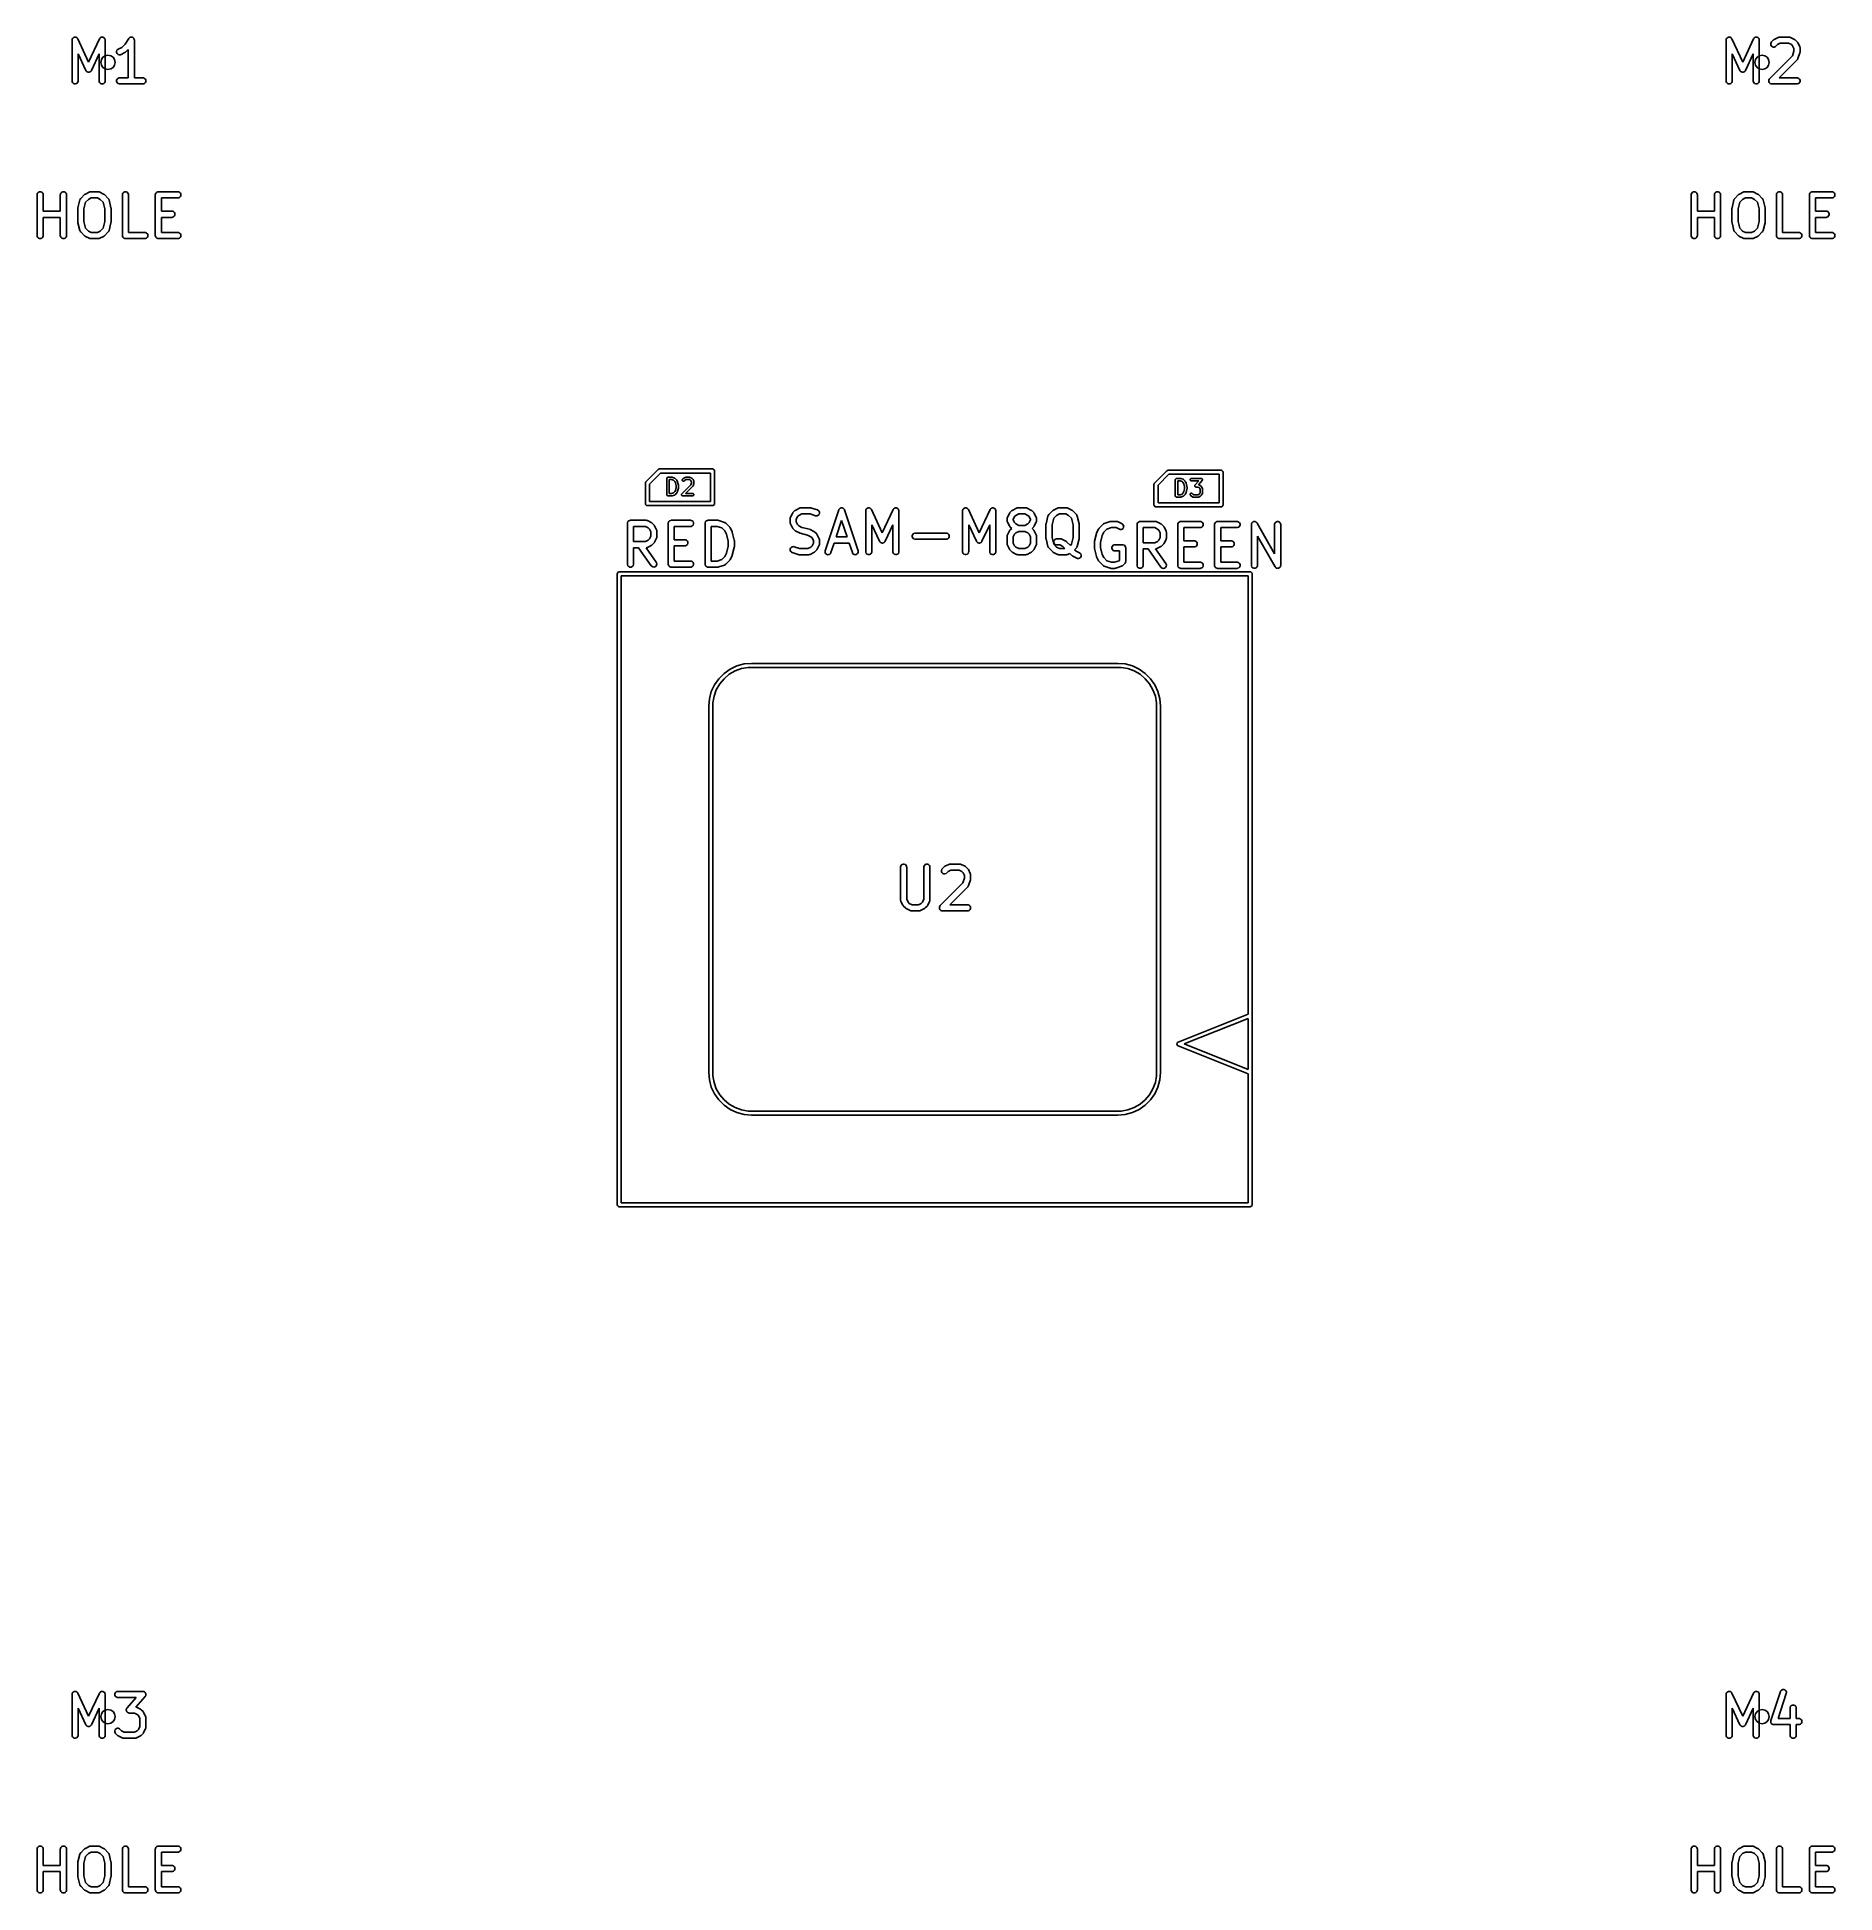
# Model space of a CAD drawing. Extents: x 4.49 to 6.23, y -5.3 to -3.51.
import ezdxf

# ---------------------------------------------------------------- set-up
doc = ezdxf.new("R2010")
doc.units = 0
doc.header["$MEASUREMENT"] = 0
doc.layers.add('BLACK', color=7, linetype='CONTINUOUS')

msp = doc.modelspace()

# ---------------------------------------------------------------- linework, layer by layer
at = {"layer": 'BLACK', "linetype": 'CONTINUOUS'}
for p, q in [((4.5203, -3.5088), (4.5204, -3.5087)), ((4.5203, -3.5089), (4.5203, -3.5088)), ((4.5203, -3.5088), (4.5203, -3.5088)), ((4.5203, -3.5092), (4.5203, -3.5089)), ((4.5203, -3.5486), (4.5203, -3.5092)), ((4.5204, -3.5087), (4.5205, -3.5082)), ((4.5205, -3.5082), (4.5207, -3.5077)), ((4.5207, -3.5077), (4.5208, -3.5077)), ((4.5208, -3.5076), (4.5212, -3.5072)), ((4.5208, -3.5077), (4.5208, -3.5076)), ((4.5212, -3.5072), (4.5215, -3.5069)), ((4.5215, -3.5069), (4.5216, -3.5068)), ((4.5216, -3.5068), (4.5221, -3.5066)), ((4.5216, -3.5068), (4.5216, -3.5068)), ((4.5221, -3.5066), (4.5225, -3.5064)), ((4.5225, -3.5064), (4.5226, -3.5064)), ((4.5226, -3.5064), (4.5227, -3.5063)), ((4.5227, -3.5063), (4.5232, -3.5063)), ((4.5232, -3.5063), (4.5237, -3.5063)), ((4.5237, -3.5063), (4.5238, -3.5063)), ((4.5238, -3.5063), (4.5238, -3.5063)), ((4.5238, -3.5063), (4.5243, -3.5065)), ((4.5243, -3.5065), (4.5248, -3.5067)), ((4.5248, -3.5067), (4.5248, -3.5068)), ((4.5248, -3.5068), (4.5249, -3.5068)), ((4.5249, -3.5068), (4.5252, -3.5072)), ((4.5252, -3.5072), (4.5256, -3.5075)), ((4.5256, -3.5075), (4.5257, -3.5076)), ((4.5257, -3.5076), (4.5257, -3.5076)), ((4.5257, -3.5076), (4.5257, -3.5077)), ((4.5257, -3.5077), (4.5259, -3.508)), ((4.5259, -3.508), (4.5364, -3.5304)), ((4.5364, -3.5304), (4.5468, -3.508)), ((4.5468, -3.508), (4.547, -3.5077)), ((4.547, -3.5077), (4.547, -3.5076)), ((4.547, -3.5076), (4.5471, -3.5076)), ((4.5471, -3.5075), (4.5475, -3.5072)), ((4.5471, -3.5076), (4.5471, -3.5075)), ((4.5475, -3.5072), (4.5479, -3.5068)), ((4.5479, -3.5068), (4.548, -3.5067)), ((4.5479, -3.5068), (4.5479, -3.5068)), ((4.548, -3.5067), (4.5484, -3.5065)), ((4.5484, -3.5065), (4.5489, -3.5063)), ((4.5489, -3.5063), (4.549, -3.5063)), ((4.549, -3.5063), (4.549, -3.5063)), ((4.549, -3.5063), (4.5496, -3.5063)), ((4.5496, -3.5063), (4.5501, -3.5063)), ((4.5501, -3.5063), (4.5501, -3.5064)), ((4.5501, -3.5064), (4.5502, -3.5064)), ((4.5502, -3.5064), (4.5507, -3.5066)), ((4.5507, -3.5066), (4.5511, -3.5068)), ((4.5511, -3.5068), (4.5512, -3.5068)), ((4.5512, -3.5068), (4.5512, -3.5069)), ((4.5512, -3.5069), (4.5516, -3.5072)), ((4.5516, -3.5072), (4.5519, -3.5076)), ((4.5519, -3.5076), (4.552, -3.5077)), ((4.552, -3.5077), (4.552, -3.5077)), ((4.552, -3.5077), (4.5522, -3.5082)), ((4.5522, -3.5082), (4.5524, -3.5087)), ((4.5524, -3.5087), (4.5524, -3.5088)), ((4.5524, -3.5088), (4.5524, -3.5088)), ((4.5524, -3.5088), (4.5524, -3.5089)), ((4.5524, -3.5089), (4.5524, -3.5092)), ((4.5524, -3.5092), (4.5524, -3.5486)), ((4.5646, -3.5182), (4.565, -3.5179)), ((4.565, -3.5179), (4.5684, -3.5162)), ((4.5684, -3.5162), (4.5716, -3.513)), ((4.5716, -3.513), (4.5752, -3.5076)), ((4.5752, -3.5076), (4.5755, -3.5072)), ((4.5752, -3.5076), (4.5752, -3.5076)), ((4.5752, -3.5076), (4.5752, -3.5076)), ((4.5752, -3.5076), (4.5752, -3.5076)), ((4.5755, -3.5072), (4.5758, -3.507)), ((4.5758, -3.507), (4.576, -3.5068)), ((4.576, -3.5068), (4.5762, -3.5067)), ((4.5762, -3.5067), (4.5765, -3.5065)), ((4.5765, -3.5065), (4.5768, -3.5065)), ((4.5768, -3.5065), (4.577, -3.5063)), ((4.577, -3.5063), (4.5773, -3.5063)), ((4.5773, -3.5063), (4.5776, -3.5063)), ((4.5776, -3.5063), (4.5779, -3.5063)), ((4.5779, -3.5063), (4.5782, -3.5063)), ((4.5782, -3.5063), (4.5785, -3.5065)), ((4.5785, -3.5065), (4.5787, -3.5065)), ((4.5787, -3.5065), (4.579, -3.5067)), ((4.579, -3.5067), (4.5793, -3.5068)), ((4.5793, -3.5068), (4.5795, -3.507)), ((4.5795, -3.507), (4.5797, -3.5072)), ((4.5797, -3.5072), (4.5799, -3.5074)), ((4.5799, -3.5074), (4.5801, -3.5076)), ((4.5801, -3.5076), (4.5802, -3.5079)), ((4.5802, -3.5079), (4.5803, -3.5081)), ((4.5803, -3.5081), (4.5804, -3.5084)), ((4.5804, -3.5084), (4.5805, -3.5087)), ((4.5805, -3.5087), (4.5806, -3.5092)), ((4.5806, -3.5092), (4.5806, -3.5092)), ((4.5806, -3.5092), (4.5806, -3.5092)), ((4.5806, -3.5092), (4.5806, -3.5092)), ((4.5806, -3.5092), (4.5806, -3.5457)), ((6.1203, -3.5088), (6.1204, -3.5087)), ((6.1203, -3.5089), (6.1203, -3.5088)), ((6.1203, -3.5088), (6.1203, -3.5088)), ((6.1203, -3.5092), (6.1203, -3.5089)), ((6.1203, -3.5486), (6.1203, -3.5092)), ((6.1204, -3.5087), (6.1205, -3.5082)), ((6.1205, -3.5082), (6.1207, -3.5077)), ((6.1207, -3.5077), (6.1208, -3.5077)), ((6.1208, -3.5076), (6.1212, -3.5072)), ((6.1208, -3.5077), (6.1208, -3.5076)), ((6.1212, -3.5072), (6.1215, -3.5069)), ((6.1215, -3.5069), (6.1216, -3.5068)), ((6.1216, -3.5068), (6.1221, -3.5066)), ((6.1216, -3.5068), (6.1216, -3.5068)), ((6.1221, -3.5066), (6.1225, -3.5064)), ((6.1225, -3.5064), (6.1226, -3.5064)), ((6.1226, -3.5064), (6.1227, -3.5063)), ((6.1227, -3.5063), (6.1232, -3.5063)), ((6.1232, -3.5063), (6.1237, -3.5063)), ((6.1237, -3.5063), (6.1238, -3.5063)), ((6.1238, -3.5063), (6.1238, -3.5063)), ((6.1238, -3.5063), (6.1243, -3.5065)), ((6.1243, -3.5065), (6.1248, -3.5067)), ((6.1248, -3.5067), (6.1248, -3.5068)), ((6.1248, -3.5068), (6.1249, -3.5068)), ((6.1249, -3.5068), (6.1252, -3.5072)), ((6.1252, -3.5072), (6.1256, -3.5075)), ((6.1256, -3.5075), (6.1257, -3.5076)), ((6.1257, -3.5076), (6.1257, -3.5076)), ((6.1257, -3.5076), (6.1257, -3.5077)), ((6.1257, -3.5077), (6.1259, -3.508)), ((6.1259, -3.508), (6.1364, -3.5304)), ((6.1364, -3.5304), (6.1468, -3.508)), ((6.1468, -3.508), (6.147, -3.5077)), ((6.147, -3.5077), (6.147, -3.5076)), ((6.147, -3.5076), (6.1471, -3.5076)), ((6.1471, -3.5075), (6.1475, -3.5072)), ((6.1471, -3.5076), (6.1471, -3.5075)), ((6.1475, -3.5072), (6.1479, -3.5068)), ((6.1479, -3.5068), (6.148, -3.5067)), ((6.1479, -3.5068), (6.1479, -3.5068)), ((6.148, -3.5067), (6.1484, -3.5065)), ((6.1484, -3.5065), (6.1489, -3.5063)), ((6.1489, -3.5063), (6.149, -3.5063)), ((6.149, -3.5063), (6.149, -3.5063)), ((6.149, -3.5063), (6.1496, -3.5063)), ((6.1496, -3.5063), (6.1501, -3.5063)), ((6.1501, -3.5063), (6.1501, -3.5064)), ((6.1501, -3.5064), (6.1502, -3.5064)), ((6.1502, -3.5064), (6.1507, -3.5066)), ((6.1507, -3.5066), (6.1511, -3.5068)), ((6.1511, -3.5068), (6.1512, -3.5068)), ((6.1512, -3.5068), (6.1512, -3.5069)), ((6.1512, -3.5069), (6.1516, -3.5072)), ((6.1516, -3.5072), (6.1519, -3.5076)), ((6.1519, -3.5076), (6.152, -3.5077)), ((6.152, -3.5077), (6.152, -3.5077)), ((6.152, -3.5077), (6.1522, -3.5082)), ((6.1522, -3.5082), (6.1524, -3.5087)), ((6.1524, -3.5087), (6.1524, -3.5088)), ((6.1524, -3.5088), (6.1524, -3.5088)), ((6.1524, -3.5088), (6.1524, -3.5089)), ((6.1524, -3.5089), (6.1524, -3.5092)), ((6.1524, -3.5092), (6.1524, -3.5486)), ((6.1635, -3.5124), (6.1639, -3.5114)), ((6.1635, -3.5136), (6.1635, -3.5124)), ((6.1639, -3.5146), (6.1635, -3.5136)), ((6.1639, -3.5114), (6.1643, -3.5109)), ((6.1647, -3.5154), (6.1639, -3.5146)), ((6.1643, -3.5109), (6.1662, -3.509)), ((6.1658, -3.5159), (6.1647, -3.5154)), ((6.1669, -3.5159), (6.1658, -3.5159)), ((6.1662, -3.509), (6.1664, -3.5088)), ((6.1664, -3.5088), (6.1665, -3.5087)), ((6.1664, -3.5088), (6.1664, -3.5088)), ((6.1665, -3.5087), (6.1666, -3.5087)), ((6.1666, -3.5087), (6.1667, -3.5086)), ((6.1667, -3.5086), (6.1669, -3.5085)), ((6.1669, -3.5085), (6.1707, -3.5066)), ((6.168, -3.5154), (6.1669, -3.5159)), ((6.1685, -3.5151), (6.168, -3.5154)), ((6.17, -3.5135), (6.1685, -3.5151)), ((6.1727, -3.5122), (6.17, -3.5135)), ((6.1707, -3.5066), (6.1712, -3.5064)), ((6.1712, -3.5064), (6.1713, -3.5064)), ((6.1713, -3.5064), (6.1714, -3.5063)), ((6.1714, -3.5063), (6.172, -3.5063)), ((6.172, -3.5063), (6.1814, -3.5063)), ((6.1807, -3.5122), (6.1727, -3.5122)), ((6.1834, -3.5135), (6.1807, -3.5122)), ((6.1814, -3.5063), (6.1819, -3.5063)), ((6.1819, -3.5063), (6.182, -3.5064)), ((6.182, -3.5064), (6.1821, -3.5064)), ((6.1821, -3.5064), (6.1827, -3.5066)), ((6.1827, -3.5066), (6.1864, -3.5085)), ((6.1846, -3.5147), (6.1834, -3.5135)), ((6.1859, -3.5174), (6.1846, -3.5147)), ((6.1859, -3.52), (6.1859, -3.5174)), ((6.1864, -3.5085), (6.1867, -3.5086)), ((6.1867, -3.5086), (6.1868, -3.5087)), ((6.1868, -3.5087), (6.1868, -3.5087)), ((6.1868, -3.5087), (6.1869, -3.5088)), ((6.1869, -3.5088), (6.187, -3.5088)), ((6.187, -3.5088), (6.1872, -3.509)), ((6.1872, -3.509), (6.1891, -3.5109)), ((6.1891, -3.5109), (6.1893, -3.5111)), ((6.1893, -3.5111), (6.1893, -3.5112)), ((6.1893, -3.5112), (6.1894, -3.5113)), ((6.1894, -3.5113), (6.1894, -3.5114)), ((6.1894, -3.5114), (6.1895, -3.5114)), ((6.1895, -3.5114), (6.1896, -3.5117)), ((6.1896, -3.5117), (6.1915, -3.5154)), ((6.1915, -3.5154), (6.1917, -3.516)), ((6.1917, -3.516), (6.1917, -3.5161)), ((6.1917, -3.5161), (6.1918, -3.5162)), ((6.1918, -3.5162), (6.1918, -3.5167)), ((6.1918, -3.5167), (6.1918, -3.5205)), ((4.5337, -3.5386), (4.5262, -3.5226)), ((4.5262, -3.5226), (4.5262, -3.5486)), ((4.5465, -3.5226), (4.539, -3.5386)), ((4.5465, -3.5486), (4.5465, -3.5226)), ((4.5634, -3.5201), (4.5638, -3.519)), ((4.5635, -3.5213), (4.5634, -3.5201)), ((4.564, -3.5223), (4.5635, -3.5213)), ((4.5638, -3.519), (4.5646, -3.5182)), ((4.5649, -3.5231), (4.564, -3.5223)), ((4.566, -3.5234), (4.5649, -3.5231)), ((4.5671, -3.5233), (4.566, -3.5234)), ((4.5677, -3.5231), (4.5671, -3.5233)), ((4.5714, -3.5213), (4.5677, -3.5231)), ((4.5717, -3.5211), (4.5714, -3.5213)), ((4.5718, -3.5211), (4.5717, -3.5211)), ((4.5719, -3.521), (4.5718, -3.521)), ((4.5718, -3.521), (4.5718, -3.5211)), ((4.572, -3.5209), (4.5719, -3.521)), ((4.5722, -3.5207), (4.572, -3.5209)), ((4.5747, -3.5182), (4.5722, -3.5207)), ((4.5747, -3.5457), (4.5747, -3.5182)), ((6.1337, -3.5386), (6.1262, -3.5226)), ((6.1262, -3.5226), (6.1262, -3.5486)), ((6.1465, -3.5226), (6.139, -3.5386)), ((6.1465, -3.5486), (6.1465, -3.5226)), ((6.1624, -3.5465), (6.1844, -3.5245)), ((6.1891, -3.5282), (6.1716, -3.5457)), ((6.1844, -3.5245), (6.1859, -3.52)), ((6.1894, -3.5278), (6.1891, -3.5282)), ((6.1895, -3.5277), (6.1894, -3.5278)), ((6.1896, -3.5276), (6.1895, -3.5277)), ((6.1898, -3.5271), (6.1896, -3.5276)), ((6.1917, -3.5214), (6.1898, -3.5271)), ((6.1918, -3.5211), (6.1917, -3.5211)), ((6.1917, -3.5211), (6.1917, -3.5214)), ((6.1918, -3.5205), (6.1918, -3.5208)), ((6.1918, -3.5208), (6.1918, -3.5209)), ((6.1918, -3.5209), (6.1918, -3.521)), ((6.1918, -3.521), (6.1918, -3.5211)), ((4.5204, -3.5492), (4.5203, -3.5486)), ((4.5208, -3.5503), (4.5204, -3.5492)), ((4.5216, -3.5511), (4.5208, -3.5503)), ((4.5227, -3.5515), (4.5216, -3.5511)), ((4.5238, -3.5515), (4.5227, -3.5515)), ((4.5249, -3.5511), (4.5238, -3.5515)), ((4.5257, -3.5503), (4.5249, -3.5511)), ((4.5261, -3.5492), (4.5257, -3.5503)), ((4.5262, -3.5486), (4.5261, -3.5492)), ((4.5338, -3.5388), (4.5337, -3.5386)), ((4.5338, -3.5389), (4.5338, -3.5388)), ((4.5339, -3.5389), (4.5338, -3.5389)), ((4.534, -3.5391), (4.5339, -3.5389)), ((4.5343, -3.5394), (4.534, -3.5391)), ((4.5346, -3.5397), (4.5343, -3.5394)), ((4.5347, -3.5398), (4.5346, -3.5397)), ((4.5348, -3.5399), (4.5347, -3.5398)), ((4.5353, -3.54), (4.5348, -3.5399)), ((4.5357, -3.5402), (4.5353, -3.54)), ((4.5358, -3.5402), (4.5357, -3.5402)), ((4.5359, -3.5403), (4.5358, -3.5402)), ((4.5364, -3.5403), (4.5359, -3.5403)), ((4.5368, -3.5403), (4.5364, -3.5403)), ((4.5369, -3.5402), (4.5368, -3.5403)), ((4.5371, -3.5402), (4.5369, -3.5402)), ((4.5375, -3.54), (4.5371, -3.5402)), ((4.5379, -3.5399), (4.5375, -3.54)), ((4.538, -3.5398), (4.5379, -3.5399)), ((4.5381, -3.5397), (4.538, -3.5398)), ((4.5384, -3.5394), (4.5381, -3.5397)), ((4.5388, -3.5391), (4.5384, -3.5394)), ((4.5389, -3.5389), (4.5388, -3.5389)), ((4.5388, -3.5389), (4.5388, -3.5391)), ((4.539, -3.5386), (4.5389, -3.5388)), ((4.5389, -3.5388), (4.5389, -3.5389)), ((4.5466, -3.5492), (4.5465, -3.5486)), ((4.547, -3.5503), (4.5466, -3.5492)), ((4.5479, -3.5511), (4.547, -3.5503)), ((4.5489, -3.5515), (4.5479, -3.5511)), ((4.5501, -3.5515), (4.5489, -3.5515)), ((4.5511, -3.5511), (4.5501, -3.5515)), ((4.5519, -3.5503), (4.5511, -3.5511)), ((4.5524, -3.5492), (4.5519, -3.5503)), ((4.5524, -3.5486), (4.5524, -3.5492)), ((4.5635, -3.548), (4.5639, -3.547)), ((4.5635, -3.5492), (4.5635, -3.548)), ((4.5639, -3.5503), (4.5635, -3.5492)), ((4.5639, -3.547), (4.5647, -3.5462)), ((4.5647, -3.5511), (4.5639, -3.5503)), ((4.5647, -3.5462), (4.5658, -3.5457)), ((4.5658, -3.5515), (4.5647, -3.5511)), ((4.5658, -3.5457), (4.5664, -3.5457)), ((4.5664, -3.5516), (4.5658, -3.5515)), ((4.5664, -3.5457), (4.5747, -3.5457)), ((4.5889, -3.5516), (4.5664, -3.5516)), ((4.5806, -3.5457), (4.5889, -3.5457)), ((4.5889, -3.5457), (4.5894, -3.5457)), ((4.5894, -3.5515), (4.5889, -3.5516)), ((4.5894, -3.5457), (4.5905, -3.5462)), ((4.5905, -3.5511), (4.5894, -3.5515)), ((4.5905, -3.5462), (4.5913, -3.547)), ((4.5913, -3.5503), (4.5905, -3.5511)), ((4.5913, -3.547), (4.5918, -3.548)), ((4.5918, -3.5492), (4.5913, -3.5503)), ((4.5918, -3.548), (4.5918, -3.5492)), ((6.1204, -3.5492), (6.1203, -3.5486)), ((6.1208, -3.5503), (6.1204, -3.5492)), ((6.1216, -3.5511), (6.1208, -3.5503)), ((6.1227, -3.5515), (6.1216, -3.5511)), ((6.1238, -3.5515), (6.1227, -3.5515)), ((6.1249, -3.5511), (6.1238, -3.5515)), ((6.1257, -3.5503), (6.1249, -3.5511)), ((6.1261, -3.5492), (6.1257, -3.5503)), ((6.1262, -3.5486), (6.1261, -3.5492)), ((6.1338, -3.5388), (6.1337, -3.5386)), ((6.1338, -3.5389), (6.1338, -3.5388)), ((6.1339, -3.5389), (6.1338, -3.5389)), ((6.134, -3.5391), (6.1339, -3.5389)), ((6.1343, -3.5394), (6.134, -3.5391)), ((6.1346, -3.5397), (6.1343, -3.5394)), ((6.1347, -3.5398), (6.1346, -3.5397)), ((6.1348, -3.5399), (6.1347, -3.5398)), ((6.1353, -3.54), (6.1348, -3.5399)), ((6.1357, -3.5402), (6.1353, -3.54)), ((6.1358, -3.5402), (6.1357, -3.5402)), ((6.1359, -3.5403), (6.1358, -3.5402)), ((6.1364, -3.5403), (6.1359, -3.5403)), ((6.1368, -3.5403), (6.1364, -3.5403)), ((6.1369, -3.5402), (6.1368, -3.5403)), ((6.1371, -3.5402), (6.1369, -3.5402)), ((6.1375, -3.54), (6.1371, -3.5402)), ((6.1379, -3.5399), (6.1375, -3.54)), ((6.138, -3.5398), (6.1379, -3.5399)), ((6.1381, -3.5397), (6.138, -3.5398)), ((6.1384, -3.5394), (6.1381, -3.5397)), ((6.1388, -3.5391), (6.1384, -3.5394)), ((6.1389, -3.5389), (6.1388, -3.5389)), ((6.1388, -3.5389), (6.1388, -3.5391)), ((6.139, -3.5386), (6.1389, -3.5388)), ((6.1389, -3.5388), (6.1389, -3.5389)), ((6.1466, -3.5492), (6.1465, -3.5486)), ((6.147, -3.5503), (6.1466, -3.5492)), ((6.1479, -3.5511), (6.147, -3.5503)), ((6.1489, -3.5515), (6.1479, -3.5511)), ((6.1501, -3.5515), (6.1489, -3.5515)), ((6.1511, -3.5511), (6.1501, -3.5515)), ((6.1519, -3.5503), (6.1511, -3.5511)), ((6.1524, -3.5492), (6.1519, -3.5503)), ((6.1524, -3.5486), (6.1524, -3.5492)), ((6.1616, -3.548), (6.162, -3.547)), ((6.1616, -3.5492), (6.1616, -3.548)), ((6.162, -3.5503), (6.1616, -3.5492)), ((6.162, -3.547), (6.1624, -3.5465)), ((6.1629, -3.5511), (6.162, -3.5503)), ((6.1639, -3.5515), (6.1629, -3.5511)), ((6.1645, -3.5516), (6.1639, -3.5515)), ((6.1889, -3.5516), (6.1645, -3.5516)), ((6.1716, -3.5457), (6.1889, -3.5457)), ((6.1889, -3.5457), (6.1894, -3.5457)), ((6.1894, -3.5515), (6.1889, -3.5516)), ((6.1894, -3.5457), (6.1905, -3.5462)), ((6.1905, -3.5511), (6.1894, -3.5515)), ((6.1905, -3.5462), (6.1913, -3.547)), ((6.1913, -3.5503), (6.1905, -3.5511)), ((6.1913, -3.547), (6.1918, -3.548)), ((6.1918, -3.5492), (6.1913, -3.5503)), ((6.1918, -3.548), (6.1918, -3.5492)), ((4.4865, -3.6589), (4.4866, -3.6583)), ((4.4865, -3.6982), (4.4865, -3.6589)), ((4.4866, -3.6583), (4.487, -3.6572)), ((4.487, -3.6572), (4.4879, -3.6564)), ((4.4879, -3.6564), (4.4889, -3.656)), ((4.4889, -3.656), (4.4901, -3.656)), ((4.4901, -3.656), (4.4911, -3.6564)), ((4.4911, -3.6564), (4.492, -3.6572)), ((4.492, -3.6572), (4.4924, -3.6583)), ((4.4924, -3.6583), (4.4925, -3.6589)), ((4.4925, -3.6589), (4.4925, -3.6746)), ((4.509, -3.6589), (4.5091, -3.6583)), ((4.509, -3.6746), (4.509, -3.6589)), ((4.5091, -3.6583), (4.5095, -3.6572)), ((4.5095, -3.6572), (4.5104, -3.6564)), ((4.5104, -3.6564), (4.5114, -3.656)), ((4.5114, -3.656), (4.5126, -3.656)), ((4.5126, -3.656), (4.5136, -3.6564)), ((4.5136, -3.6564), (4.5145, -3.6572)), ((4.5145, -3.6572), (4.5149, -3.6583)), ((4.5149, -3.6583), (4.515, -3.6589)), ((4.515, -3.6589), (4.515, -3.6982)), ((4.5287, -3.6624), (4.5324, -3.6586)), ((4.5324, -3.6586), (4.5326, -3.6585)), ((4.5326, -3.6585), (4.5327, -3.6584)), ((4.5327, -3.6584), (4.5328, -3.6583)), ((4.5328, -3.6583), (4.5329, -3.6583)), ((4.5329, -3.6582), (4.5332, -3.6581)), ((4.5329, -3.6583), (4.5329, -3.6582)), ((4.5332, -3.6581), (4.5369, -3.6562)), ((4.5369, -3.6562), (4.5375, -3.656)), ((4.5375, -3.656), (4.5376, -3.656)), ((4.5376, -3.656), (4.5377, -3.656)), ((4.5377, -3.656), (4.5382, -3.6559)), ((4.5382, -3.6559), (4.5457, -3.6559)), ((4.5457, -3.6559), (4.5463, -3.656)), ((4.5463, -3.656), (4.5464, -3.656)), ((4.5464, -3.656), (4.5465, -3.656)), ((4.5465, -3.656), (4.5471, -3.6562)), ((4.5471, -3.6562), (4.5508, -3.6581)), ((4.5508, -3.6581), (4.5511, -3.6582)), ((4.5511, -3.6582), (4.5511, -3.6583)), ((4.5511, -3.6583), (4.5512, -3.6583)), ((4.5512, -3.6583), (4.5513, -3.6584)), ((4.5513, -3.6584), (4.5514, -3.6585)), ((4.5514, -3.6585), (4.5516, -3.6586)), ((4.5516, -3.6586), (4.5553, -3.6624)), ((4.569, -3.6589), (4.5691, -3.6583)), ((4.569, -3.6982), (4.569, -3.6589)), ((4.5691, -3.6583), (4.5695, -3.6572)), ((4.5695, -3.6572), (4.5704, -3.6564)), ((4.5704, -3.6564), (4.5714, -3.656)), ((4.5714, -3.656), (4.5726, -3.656)), ((4.5726, -3.656), (4.5736, -3.6564)), ((4.5736, -3.6564), (4.5744, -3.6572)), ((4.5744, -3.6572), (4.5749, -3.6583)), ((4.5749, -3.6583), (4.5749, -3.6589)), ((4.5749, -3.6589), (4.5749, -3.6953)), ((4.6009, -3.6589), (4.601, -3.6583)), ((4.6009, -3.6982), (4.6009, -3.6589)), ((4.601, -3.6583), (4.6014, -3.6572)), ((4.6014, -3.6572), (4.6022, -3.6564)), ((4.6022, -3.6564), (4.6033, -3.656)), ((4.6033, -3.656), (4.6039, -3.6559)), ((4.6039, -3.6559), (4.6226, -3.6559)), ((4.6226, -3.6559), (4.6232, -3.656)), ((4.6232, -3.656), (4.6243, -3.6564)), ((4.6243, -3.6613), (4.6232, -3.6617)), ((4.6243, -3.6564), (4.6251, -3.6572)), ((4.6251, -3.6605), (4.6243, -3.6613)), ((4.6251, -3.6572), (4.6255, -3.6583)), ((4.6255, -3.6594), (4.6251, -3.6605)), ((4.6255, -3.6583), (4.6255, -3.6594)), ((6.0865, -3.6589), (6.0866, -3.6583)), ((6.0865, -3.6982), (6.0865, -3.6589)), ((6.0866, -3.6583), (6.087, -3.6572)), ((6.087, -3.6572), (6.0879, -3.6564)), ((6.0879, -3.6564), (6.0889, -3.656)), ((6.0889, -3.656), (6.0901, -3.656)), ((6.0901, -3.656), (6.0911, -3.6564)), ((6.0911, -3.6564), (6.092, -3.6572)), ((6.092, -3.6572), (6.0924, -3.6583)), ((6.0924, -3.6583), (6.0925, -3.6589)), ((6.0925, -3.6589), (6.0925, -3.6746)), ((6.109, -3.6589), (6.1091, -3.6583)), ((6.109, -3.6746), (6.109, -3.6589)), ((6.1091, -3.6583), (6.1095, -3.6572)), ((6.1095, -3.6572), (6.1104, -3.6564)), ((6.1104, -3.6564), (6.1114, -3.656)), ((6.1114, -3.656), (6.1126, -3.656)), ((6.1126, -3.656), (6.1136, -3.6564)), ((6.1136, -3.6564), (6.1145, -3.6572)), ((6.1145, -3.6572), (6.1149, -3.6583)), ((6.1149, -3.6583), (6.115, -3.6589)), ((6.115, -3.6589), (6.115, -3.6982)), ((6.1287, -3.6624), (6.1324, -3.6586)), ((6.1324, -3.6586), (6.1326, -3.6585)), ((6.1326, -3.6585), (6.1327, -3.6584)), ((6.1327, -3.6584), (6.1328, -3.6583)), ((6.1328, -3.6583), (6.1329, -3.6583)), ((6.1329, -3.6582), (6.1332, -3.6581)), ((6.1329, -3.6583), (6.1329, -3.6582)), ((6.1332, -3.6581), (6.1369, -3.6562)), ((6.1369, -3.6562), (6.1375, -3.656)), ((6.1375, -3.656), (6.1376, -3.656)), ((6.1376, -3.656), (6.1377, -3.656)), ((6.1377, -3.656), (6.1382, -3.6559)), ((6.1382, -3.6559), (6.1457, -3.6559)), ((6.1457, -3.6559), (6.1463, -3.656)), ((6.1463, -3.656), (6.1464, -3.656)), ((6.1464, -3.656), (6.1465, -3.656)), ((6.1465, -3.656), (6.1471, -3.6562)), ((6.1471, -3.6562), (6.1508, -3.6581)), ((6.1508, -3.6581), (6.1511, -3.6582)), ((6.1511, -3.6582), (6.1511, -3.6583)), ((6.1511, -3.6583), (6.1512, -3.6583)), ((6.1512, -3.6583), (6.1513, -3.6584)), ((6.1513, -3.6584), (6.1514, -3.6585)), ((6.1514, -3.6585), (6.1516, -3.6586)), ((6.1516, -3.6586), (6.1553, -3.6624)), ((6.169, -3.6589), (6.1691, -3.6583)), ((6.169, -3.6982), (6.169, -3.6589)), ((6.1691, -3.6583), (6.1695, -3.6572)), ((6.1695, -3.6572), (6.1704, -3.6564)), ((6.1704, -3.6564), (6.1714, -3.656)), ((6.1714, -3.656), (6.1726, -3.656)), ((6.1726, -3.656), (6.1736, -3.6564)), ((6.1736, -3.6564), (6.1744, -3.6572)), ((6.1744, -3.6572), (6.1749, -3.6583)), ((6.1749, -3.6583), (6.1749, -3.6589)), ((6.1749, -3.6589), (6.1749, -3.6953)), ((6.2009, -3.6589), (6.201, -3.6583)), ((6.2009, -3.6982), (6.2009, -3.6589)), ((6.201, -3.6583), (6.2014, -3.6572)), ((6.2014, -3.6572), (6.2022, -3.6564)), ((6.2022, -3.6564), (6.2033, -3.656)), ((6.2033, -3.656), (6.2039, -3.6559)), ((6.2039, -3.6559), (6.2226, -3.6559)), ((6.2226, -3.6559), (6.2232, -3.656)), ((6.2232, -3.656), (6.2243, -3.6564)), ((6.2243, -3.6613), (6.2232, -3.6617)), ((6.2243, -3.6564), (6.2251, -3.6572)), ((6.2251, -3.6605), (6.2243, -3.6613)), ((6.2251, -3.6572), (6.2255, -3.6583)), ((6.2255, -3.6594), (6.2251, -3.6605)), ((6.2255, -3.6583), (6.2255, -3.6594)), ((4.4925, -3.6746), (4.509, -3.6746)), ((4.5259, -3.6718), (4.526, -3.6716)), ((4.5259, -3.6719), (4.5259, -3.6718)), ((4.5259, -3.672), (4.5259, -3.6719)), ((4.5259, -3.6851), (4.5259, -3.672)), ((4.526, -3.6713), (4.5279, -3.6638)), ((4.526, -3.6714), (4.526, -3.6713)), ((4.526, -3.6716), (4.526, -3.6714)), ((4.526, -3.6714), (4.526, -3.6714)), ((4.5279, -3.6638), (4.5281, -3.6632)), ((4.5281, -3.6632), (4.5282, -3.663)), ((4.5282, -3.663), (4.5283, -3.6628)), ((4.5283, -3.6628), (4.5287, -3.6624)), ((4.5334, -3.666), (4.5318, -3.6723)), ((4.5318, -3.6723), (4.5318, -3.6847)), ((4.5362, -3.6632), (4.5334, -3.666)), ((4.5389, -3.6618), (4.5362, -3.6632)), ((4.545, -3.6618), (4.5389, -3.6618)), ((4.5477, -3.6632), (4.545, -3.6618)), ((4.5506, -3.666), (4.5477, -3.6632)), ((4.5522, -3.6723), (4.5506, -3.666)), ((4.5522, -3.6847), (4.5522, -3.6723)), ((4.5553, -3.6624), (4.5557, -3.6628)), ((4.5557, -3.6628), (4.5558, -3.663)), ((4.5558, -3.663), (4.5559, -3.6632)), ((4.5559, -3.6632), (4.5561, -3.6638)), ((4.5561, -3.6638), (4.558, -3.6713)), ((4.558, -3.6713), (4.558, -3.6714)), ((4.558, -3.6714), (4.558, -3.6714)), ((4.558, -3.6714), (4.558, -3.6716)), ((4.558, -3.6716), (4.5581, -3.6718)), ((4.5581, -3.6718), (4.5581, -3.6719)), ((4.5581, -3.6719), (4.5581, -3.672)), ((4.5581, -3.672), (4.5581, -3.6851)), ((4.6226, -3.6618), (4.6068, -3.6618)), ((4.6068, -3.6618), (4.6068, -3.6746)), ((4.6068, -3.6746), (4.617, -3.6746)), ((4.617, -3.6746), (4.6176, -3.6747)), ((4.6176, -3.6747), (4.6186, -3.6751)), ((4.6186, -3.6751), (4.6194, -3.676)), ((4.6194, -3.6792), (4.6186, -3.6801)), ((4.6194, -3.676), (4.6199, -3.677)), ((4.6199, -3.6782), (4.6194, -3.6792)), ((4.6199, -3.677), (4.6199, -3.6782)), ((4.6232, -3.6617), (4.6226, -3.6618)), ((6.0925, -3.6746), (6.109, -3.6746)), ((6.1259, -3.6718), (6.126, -3.6716)), ((6.1259, -3.6719), (6.1259, -3.6718)), ((6.1259, -3.672), (6.1259, -3.6719)), ((6.1259, -3.6851), (6.1259, -3.672)), ((6.126, -3.6713), (6.1279, -3.6638)), ((6.126, -3.6714), (6.126, -3.6713)), ((6.126, -3.6716), (6.126, -3.6714)), ((6.126, -3.6714), (6.126, -3.6714)), ((6.1279, -3.6638), (6.1281, -3.6632)), ((6.1281, -3.6632), (6.1282, -3.663)), ((6.1282, -3.663), (6.1283, -3.6628)), ((6.1283, -3.6628), (6.1287, -3.6624)), ((6.1334, -3.666), (6.1318, -3.6723)), ((6.1318, -3.6723), (6.1318, -3.6847)), ((6.1362, -3.6632), (6.1334, -3.666)), ((6.1389, -3.6618), (6.1362, -3.6632)), ((6.145, -3.6618), (6.1389, -3.6618)), ((6.1477, -3.6632), (6.145, -3.6618)), ((6.1506, -3.666), (6.1477, -3.6632)), ((6.1522, -3.6723), (6.1506, -3.666)), ((6.1522, -3.6847), (6.1522, -3.6723)), ((6.1553, -3.6624), (6.1557, -3.6628)), ((6.1557, -3.6628), (6.1558, -3.663)), ((6.1558, -3.663), (6.1559, -3.6632)), ((6.1559, -3.6632), (6.1561, -3.6638)), ((6.1561, -3.6638), (6.158, -3.6713)), ((6.158, -3.6713), (6.158, -3.6714)), ((6.158, -3.6714), (6.158, -3.6714)), ((6.158, -3.6714), (6.158, -3.6716)), ((6.158, -3.6716), (6.1581, -3.6718)), ((6.1581, -3.6718), (6.1581, -3.6719)), ((6.1581, -3.6719), (6.1581, -3.672)), ((6.1581, -3.672), (6.1581, -3.6851)), ((6.2226, -3.6618), (6.2068, -3.6618)), ((6.2068, -3.6618), (6.2068, -3.6746)), ((6.2068, -3.6746), (6.217, -3.6746)), ((6.217, -3.6746), (6.2176, -3.6747)), ((6.2176, -3.6747), (6.2186, -3.6751)), ((6.2186, -3.6751), (6.2194, -3.676)), ((6.2194, -3.6792), (6.2186, -3.6801)), ((6.2194, -3.676), (6.2199, -3.677)), ((6.2199, -3.6782), (6.2194, -3.6792)), ((6.2199, -3.677), (6.2199, -3.6782)), ((6.2232, -3.6617), (6.2226, -3.6618)), ((4.509, -3.6806), (4.4925, -3.6806)), ((4.4925, -3.6806), (4.4925, -3.6982)), ((4.509, -3.6982), (4.509, -3.6806)), ((4.5259, -3.6852), (4.5259, -3.6851)), ((4.526, -3.6855), (4.5259, -3.6852)), ((4.5259, -3.6852), (4.5259, -3.6852)), ((4.526, -3.6857), (4.526, -3.6855)), ((4.526, -3.6858), (4.526, -3.6857)), ((4.526, -3.6857), (4.526, -3.6857)), ((4.5279, -3.6933), (4.526, -3.6858)), ((4.5281, -3.6939), (4.5279, -3.6933)), ((4.5282, -3.694), (4.5281, -3.6939)), ((4.5283, -3.6942), (4.5282, -3.694)), ((4.5287, -3.6947), (4.5283, -3.6942)), ((4.5324, -3.6984), (4.5287, -3.6947)), ((4.5318, -3.6847), (4.5334, -3.6911)), ((4.5334, -3.6911), (4.5362, -3.6939)), ((4.5362, -3.6939), (4.5389, -3.6953)), ((4.5389, -3.6953), (4.545, -3.6953)), ((4.545, -3.6953), (4.5477, -3.6939)), ((4.5477, -3.6939), (4.5506, -3.6911)), ((4.5506, -3.6911), (4.5522, -3.6847)), ((4.5553, -3.6947), (4.5516, -3.6984)), ((4.5557, -3.6942), (4.5553, -3.6947)), ((4.5558, -3.694), (4.5557, -3.6942)), ((4.5559, -3.6939), (4.5558, -3.694)), ((4.5561, -3.6933), (4.5559, -3.6939)), ((4.558, -3.6858), (4.5561, -3.6933)), ((4.5581, -3.6852), (4.558, -3.6855)), ((4.558, -3.6855), (4.558, -3.6857)), ((4.558, -3.6857), (4.558, -3.6857)), ((4.558, -3.6857), (4.558, -3.6858)), ((4.5581, -3.6851), (4.5581, -3.6852)), ((4.5581, -3.6852), (4.5581, -3.6852)), ((4.5749, -3.6953), (4.5907, -3.6953)), ((4.5907, -3.6953), (4.5913, -3.6953)), ((4.5913, -3.6953), (4.5924, -3.6958)), ((4.5924, -3.6958), (4.5932, -3.6966)), ((4.5932, -3.6966), (4.5936, -3.6976)), ((4.617, -3.6806), (4.6068, -3.6806)), ((4.6068, -3.6806), (4.6068, -3.6953)), ((4.6068, -3.6953), (4.6226, -3.6953)), ((4.6176, -3.6805), (4.617, -3.6806)), ((4.6186, -3.6801), (4.6176, -3.6805)), ((4.6226, -3.6953), (4.6232, -3.6953)), ((4.6232, -3.6953), (4.6243, -3.6958)), ((4.6243, -3.6958), (4.6251, -3.6966)), ((4.6251, -3.6966), (4.6255, -3.6976)), ((6.109, -3.6806), (6.0925, -3.6806)), ((6.0925, -3.6806), (6.0925, -3.6982)), ((6.109, -3.6982), (6.109, -3.6806)), ((6.1259, -3.6852), (6.1259, -3.6851)), ((6.126, -3.6855), (6.1259, -3.6852)), ((6.1259, -3.6852), (6.1259, -3.6852)), ((6.126, -3.6857), (6.126, -3.6855)), ((6.126, -3.6858), (6.126, -3.6857)), ((6.126, -3.6857), (6.126, -3.6857)), ((6.1279, -3.6933), (6.126, -3.6858)), ((6.1281, -3.6939), (6.1279, -3.6933)), ((6.1282, -3.694), (6.1281, -3.6939)), ((6.1283, -3.6942), (6.1282, -3.694)), ((6.1287, -3.6947), (6.1283, -3.6942)), ((6.1324, -3.6984), (6.1287, -3.6947)), ((6.1318, -3.6847), (6.1334, -3.6911)), ((6.1334, -3.6911), (6.1362, -3.6939)), ((6.1362, -3.6939), (6.1389, -3.6953)), ((6.1389, -3.6953), (6.145, -3.6953)), ((6.145, -3.6953), (6.1477, -3.6939)), ((6.1477, -3.6939), (6.1506, -3.6911)), ((6.1506, -3.6911), (6.1522, -3.6847)), ((6.1553, -3.6947), (6.1516, -3.6984)), ((6.1557, -3.6942), (6.1553, -3.6947)), ((6.1558, -3.694), (6.1557, -3.6942)), ((6.1559, -3.6939), (6.1558, -3.694)), ((6.1561, -3.6933), (6.1559, -3.6939)), ((6.158, -3.6858), (6.1561, -3.6933)), ((6.1581, -3.6852), (6.158, -3.6855)), ((6.158, -3.6855), (6.158, -3.6857)), ((6.158, -3.6857), (6.158, -3.6857)), ((6.158, -3.6857), (6.158, -3.6858)), ((6.1581, -3.6851), (6.1581, -3.6852)), ((6.1581, -3.6852), (6.1581, -3.6852)), ((6.1749, -3.6953), (6.1907, -3.6953)), ((6.1907, -3.6953), (6.1913, -3.6953)), ((6.1913, -3.6953), (6.1924, -3.6958)), ((6.1924, -3.6958), (6.1932, -3.6966)), ((6.1932, -3.6966), (6.1936, -3.6976)), ((6.217, -3.6806), (6.2068, -3.6806)), ((6.2068, -3.6806), (6.2068, -3.6953)), ((6.2068, -3.6953), (6.2226, -3.6953)), ((6.2176, -3.6805), (6.217, -3.6806)), ((6.2186, -3.6801), (6.2176, -3.6805)), ((6.2226, -3.6953), (6.2232, -3.6953)), ((6.2232, -3.6953), (6.2243, -3.6958)), ((6.2243, -3.6958), (6.2251, -3.6966)), ((6.2251, -3.6966), (6.2255, -3.6976)), ((4.4866, -3.6988), (4.4865, -3.6982)), ((4.487, -3.6999), (4.4866, -3.6988)), ((4.4879, -3.7007), (4.487, -3.6999)), ((4.4889, -3.7011), (4.4879, -3.7007)), ((4.4901, -3.7011), (4.4889, -3.7011)), ((4.4911, -3.7007), (4.4901, -3.7011)), ((4.492, -3.6999), (4.4911, -3.7007)), ((4.4924, -3.6988), (4.492, -3.6999)), ((4.4925, -3.6982), (4.4924, -3.6988)), ((4.5091, -3.6988), (4.509, -3.6982)), ((4.5095, -3.6999), (4.5091, -3.6988)), ((4.5104, -3.7007), (4.5095, -3.6999)), ((4.5114, -3.7011), (4.5104, -3.7007)), ((4.5126, -3.7011), (4.5114, -3.7011)), ((4.5136, -3.7007), (4.5126, -3.7011)), ((4.5145, -3.6999), (4.5136, -3.7007)), ((4.5149, -3.6988), (4.5145, -3.6999)), ((4.515, -3.6982), (4.5149, -3.6988)), ((4.5326, -3.6986), (4.5324, -3.6984)), ((4.5327, -3.6987), (4.5326, -3.6986)), ((4.5328, -3.6987), (4.5327, -3.6987)), ((4.5329, -3.6988), (4.5328, -3.6987)), ((4.5332, -3.699), (4.5329, -3.6988)), ((4.5329, -3.6988), (4.5329, -3.6988)), ((4.5369, -3.7009), (4.5332, -3.699)), ((4.5375, -3.7011), (4.5369, -3.7009)), ((4.5376, -3.7011), (4.5375, -3.7011)), ((4.5377, -3.7011), (4.5376, -3.7011)), ((4.5382, -3.7012), (4.5377, -3.7011)), ((4.5457, -3.7012), (4.5382, -3.7012)), ((4.5463, -3.7011), (4.5457, -3.7012)), ((4.5464, -3.7011), (4.5463, -3.7011)), ((4.5465, -3.7011), (4.5464, -3.7011)), ((4.5471, -3.7009), (4.5465, -3.7011)), ((4.5508, -3.699), (4.5471, -3.7009)), ((4.5511, -3.6988), (4.5508, -3.699)), ((4.5512, -3.6987), (4.5511, -3.6988)), ((4.5511, -3.6988), (4.5511, -3.6988)), ((4.5513, -3.6987), (4.5512, -3.6987)), ((4.5514, -3.6986), (4.5513, -3.6987)), ((4.5516, -3.6984), (4.5514, -3.6986)), ((4.5691, -3.6988), (4.569, -3.6982)), ((4.5695, -3.6999), (4.5691, -3.6988)), ((4.5704, -3.7007), (4.5695, -3.6999)), ((4.5714, -3.7011), (4.5704, -3.7007)), ((4.572, -3.7012), (4.5714, -3.7011)), ((4.5907, -3.7012), (4.572, -3.7012)), ((4.5913, -3.7011), (4.5907, -3.7012)), ((4.5924, -3.7007), (4.5913, -3.7011)), ((4.5932, -3.6999), (4.5924, -3.7007)), ((4.5936, -3.6988), (4.5932, -3.6999)), ((4.5936, -3.6976), (4.5936, -3.6988)), ((4.601, -3.6988), (4.6009, -3.6982)), ((4.6014, -3.6999), (4.601, -3.6988)), ((4.6022, -3.7007), (4.6014, -3.6999)), ((4.6033, -3.7011), (4.6022, -3.7007)), ((4.6039, -3.7012), (4.6033, -3.7011)), ((4.6226, -3.7012), (4.6039, -3.7012)), ((4.6232, -3.7011), (4.6226, -3.7012)), ((4.6243, -3.7007), (4.6232, -3.7011)), ((4.6251, -3.6999), (4.6243, -3.7007)), ((4.6255, -3.6988), (4.6251, -3.6999)), ((4.6255, -3.6976), (4.6255, -3.6988)), ((6.0866, -3.6988), (6.0865, -3.6982)), ((6.087, -3.6999), (6.0866, -3.6988)), ((6.0879, -3.7007), (6.087, -3.6999)), ((6.0889, -3.7011), (6.0879, -3.7007)), ((6.0901, -3.7011), (6.0889, -3.7011)), ((6.0911, -3.7007), (6.0901, -3.7011)), ((6.092, -3.6999), (6.0911, -3.7007)), ((6.0924, -3.6988), (6.092, -3.6999)), ((6.0925, -3.6982), (6.0924, -3.6988)), ((6.1091, -3.6988), (6.109, -3.6982)), ((6.1095, -3.6999), (6.1091, -3.6988)), ((6.1104, -3.7007), (6.1095, -3.6999)), ((6.1114, -3.7011), (6.1104, -3.7007)), ((6.1126, -3.7011), (6.1114, -3.7011)), ((6.1136, -3.7007), (6.1126, -3.7011)), ((6.1145, -3.6999), (6.1136, -3.7007)), ((6.1149, -3.6988), (6.1145, -3.6999)), ((6.115, -3.6982), (6.1149, -3.6988)), ((6.1326, -3.6986), (6.1324, -3.6984)), ((6.1327, -3.6987), (6.1326, -3.6986)), ((6.1328, -3.6987), (6.1327, -3.6987)), ((6.1329, -3.6988), (6.1328, -3.6987)), ((6.1332, -3.699), (6.1329, -3.6988)), ((6.1329, -3.6988), (6.1329, -3.6988)), ((6.1369, -3.7009), (6.1332, -3.699)), ((6.1375, -3.7011), (6.1369, -3.7009)), ((6.1376, -3.7011), (6.1375, -3.7011)), ((6.1377, -3.7011), (6.1376, -3.7011)), ((6.1382, -3.7012), (6.1377, -3.7011)), ((6.1457, -3.7012), (6.1382, -3.7012)), ((6.1463, -3.7011), (6.1457, -3.7012)), ((6.1464, -3.7011), (6.1463, -3.7011)), ((6.1465, -3.7011), (6.1464, -3.7011)), ((6.1471, -3.7009), (6.1465, -3.7011)), ((6.1508, -3.699), (6.1471, -3.7009)), ((6.1511, -3.6988), (6.1508, -3.699)), ((6.1512, -3.6987), (6.1511, -3.6988)), ((6.1511, -3.6988), (6.1511, -3.6988)), ((6.1513, -3.6987), (6.1512, -3.6987)), ((6.1514, -3.6986), (6.1513, -3.6987)), ((6.1516, -3.6984), (6.1514, -3.6986)), ((6.1691, -3.6988), (6.169, -3.6982)), ((6.1695, -3.6999), (6.1691, -3.6988)), ((6.1704, -3.7007), (6.1695, -3.6999)), ((6.1714, -3.7011), (6.1704, -3.7007)), ((6.172, -3.7012), (6.1714, -3.7011)), ((6.1907, -3.7012), (6.172, -3.7012)), ((6.1913, -3.7011), (6.1907, -3.7012)), ((6.1924, -3.7007), (6.1913, -3.7011)), ((6.1932, -3.6999), (6.1924, -3.7007)), ((6.1936, -3.6988), (6.1932, -3.6999)), ((6.1936, -3.6976), (6.1936, -3.6988)), ((6.201, -3.6988), (6.2009, -3.6982)), ((6.2014, -3.6999), (6.201, -3.6988)), ((6.2022, -3.7007), (6.2014, -3.6999)), ((6.2033, -3.7011), (6.2022, -3.7007)), ((6.2039, -3.7012), (6.2033, -3.7011)), ((6.2226, -3.7012), (6.2039, -3.7012)), ((6.2232, -3.7011), (6.2226, -3.7012)), ((6.2243, -3.7007), (6.2232, -3.7011)), ((6.2251, -3.6999), (6.2243, -3.7007)), ((6.2255, -3.6988), (6.2251, -3.6999)), ((6.2255, -3.6976), (6.2255, -3.6988)), ((5.0755, -3.9364), (5.0873, -3.9246)), ((5.0895, -3.928), (5.0788, -3.9386)), ((5.0873, -3.9246), (5.0879, -3.9242)), ((5.0879, -3.9242), (5.0887, -3.924)), ((5.0887, -3.924), (5.1399, -3.924)), ((5.1379, -3.928), (5.0895, -3.928)), ((5.1379, -3.9555), (5.1379, -3.928)), ((5.1399, -3.924), (5.1406, -3.9242)), ((5.1406, -3.9242), (5.1417, -3.9252)), ((5.1417, -3.9252), (5.1418, -3.926)), ((5.1418, -3.926), (5.1418, -3.9575)), ((5.5674, -3.9376), (5.5792, -3.9258)), ((5.5814, -3.9291), (5.5708, -3.9398)), ((5.5792, -3.9258), (5.5799, -3.9253)), ((5.5799, -3.9253), (5.5806, -3.9252)), ((5.5806, -3.9252), (5.6318, -3.9252)), ((5.6298, -3.9291), (5.5814, -3.9291)), ((5.6298, -3.9567), (5.6298, -3.9291)), ((5.6318, -3.9252), (5.6325, -3.9253)), ((5.6325, -3.9253), (5.6336, -3.9264)), ((5.6336, -3.9264), (5.6338, -3.9272)), ((5.6338, -3.9272), (5.6338, -3.9587)), ((5.0749, -3.9378), (5.0751, -3.937)), ((5.0749, -3.9575), (5.0749, -3.9378)), ((5.0751, -3.937), (5.0755, -3.9364)), ((5.0788, -3.9386), (5.0788, -3.9555)), ((5.0956, -3.9331), (5.0957, -3.9327)), ((5.0956, -3.9489), (5.0956, -3.9331)), ((5.0957, -3.9327), (5.0963, -3.9321)), ((5.0963, -3.9321), (5.0967, -3.932)), ((5.0967, -3.932), (5.1005, -3.932)), ((5.1003, -3.9343), (5.0979, -3.9343)), ((5.0979, -3.9343), (5.0979, -3.9477)), ((5.0979, -3.9477), (5.1003, -3.9477)), ((5.1021, -3.9349), (5.1003, -3.9343)), ((5.1003, -3.9477), (5.1021, -3.9471)), ((5.1005, -3.932), (5.1007, -3.932)), ((5.1007, -3.932), (5.1009, -3.932)), ((5.1009, -3.932), (5.1031, -3.9328)), ((5.1033, -3.9361), (5.1021, -3.9349)), ((5.1021, -3.9471), (5.1033, -3.9459)), ((5.1031, -3.9328), (5.1032, -3.9328)), ((5.1032, -3.9328), (5.1032, -3.9328)), ((5.1032, -3.9328), (5.1034, -3.9329)), ((5.1039, -3.9373), (5.1033, -3.9361)), ((5.1033, -3.9459), (5.1039, -3.9447)), ((5.1034, -3.9329), (5.1035, -3.933)), ((5.1035, -3.933), (5.1035, -3.933)), ((5.1035, -3.933), (5.1036, -3.9331)), ((5.1036, -3.9331), (5.1051, -3.9346)), ((5.1051, -3.9475), (5.1036, -3.949)), ((5.1046, -3.94), (5.1039, -3.9373)), ((5.1039, -3.9447), (5.1046, -3.942)), ((5.1046, -3.942), (5.1046, -3.94)), ((5.1051, -3.9346), (5.1052, -3.9347)), ((5.1052, -3.9473), (5.1051, -3.9475)), ((5.1052, -3.9347), (5.1053, -3.9349)), ((5.1053, -3.9472), (5.1052, -3.9473)), ((5.1053, -3.9349), (5.106, -3.9364)), ((5.106, -3.9457), (5.1053, -3.9472)), ((5.106, -3.9364), (5.1061, -3.9365)), ((5.1061, -3.9455), (5.106, -3.9457)), ((5.1061, -3.9365), (5.1061, -3.9366)), ((5.1061, -3.9366), (5.1069, -3.9396)), ((5.1069, -3.9424), (5.1061, -3.9454)), ((5.1061, -3.9454), (5.1061, -3.9455)), ((5.1069, -3.9396), (5.1069, -3.9398)), ((5.1069, -3.9398), (5.1069, -3.9399)), ((5.1069, -3.9399), (5.1069, -3.9421)), ((5.1069, -3.9421), (5.1069, -3.9423)), ((5.1069, -3.9423), (5.1069, -3.9424)), ((5.1099, -3.9484), (5.1102, -3.9481)), ((5.1099, -3.9493), (5.1099, -3.9484)), ((5.1099, -3.9484), (5.1099, -3.9484)), ((5.1102, -3.9481), (5.119, -3.9393)), ((5.1106, -3.9342), (5.1109, -3.9338)), ((5.1106, -3.9351), (5.1106, -3.9342)), ((5.1113, -3.9357), (5.1106, -3.9351)), ((5.1109, -3.9338), (5.1117, -3.9331)), ((5.1122, -3.9357), (5.1113, -3.9357)), ((5.1117, -3.9331), (5.1118, -3.933)), ((5.1118, -3.933), (5.112, -3.9328)), ((5.112, -3.9328), (5.1135, -3.9321)), ((5.1126, -3.9355), (5.1122, -3.9357)), ((5.1132, -3.9349), (5.1126, -3.9355)), ((5.1143, -3.9343), (5.1132, -3.9349)), ((5.1135, -3.9321), (5.1137, -3.932)), ((5.1135, -3.9321), (5.1135, -3.9321)), ((5.1135, -3.9321), (5.1135, -3.9321)), ((5.1137, -3.932), (5.1139, -3.932)), ((5.1208, -3.9407), (5.1138, -3.9477)), ((5.1138, -3.9477), (5.1207, -3.9477)), ((5.1139, -3.932), (5.1139, -3.932)), ((5.1139, -3.932), (5.114, -3.932)), ((5.114, -3.932), (5.1177, -3.932)), ((5.1175, -3.9343), (5.1143, -3.9343)), ((5.1185, -3.9349), (5.1175, -3.9343)), ((5.1177, -3.932), (5.1178, -3.932)), ((5.1178, -3.932), (5.1178, -3.932)), ((5.1178, -3.932), (5.118, -3.932)), ((5.118, -3.932), (5.1182, -3.9321)), ((5.1182, -3.9321), (5.1182, -3.9321)), ((5.1182, -3.9321), (5.1183, -3.9321)), ((5.1183, -3.9321), (5.1198, -3.9328)), ((5.119, -3.9353), (5.1185, -3.9349)), ((5.1196, -3.9364), (5.119, -3.9353)), ((5.119, -3.9393), (5.1196, -3.9375)), ((5.1196, -3.9375), (5.1196, -3.9364)), ((5.1198, -3.9328), (5.1199, -3.933)), ((5.1199, -3.933), (5.1201, -3.9331)), ((5.1201, -3.9331), (5.1208, -3.9338)), ((5.1207, -3.9477), (5.1212, -3.9478)), ((5.1208, -3.9338), (5.1209, -3.934)), ((5.1209, -3.9407), (5.1208, -3.9407)), ((5.1209, -3.934), (5.121, -3.9341)), ((5.121, -3.9405), (5.1209, -3.9407)), ((5.1209, -3.9407), (5.1209, -3.9407)), ((5.121, -3.9341), (5.1218, -3.9356)), ((5.1211, -3.9403), (5.121, -3.9405)), ((5.1219, -3.938), (5.1211, -3.9403)), ((5.1211, -3.9403), (5.1211, -3.9403)), ((5.1211, -3.9403), (5.1211, -3.9403)), ((5.1212, -3.9478), (5.1218, -3.9484)), ((5.1218, -3.9356), (5.1218, -3.9357)), ((5.1218, -3.9357), (5.1218, -3.9357)), ((5.1218, -3.9357), (5.1219, -3.9359)), ((5.1218, -3.9484), (5.1218, -3.9493)), ((5.1219, -3.9359), (5.1219, -3.9361)), ((5.1219, -3.9361), (5.1219, -3.9361)), ((5.1219, -3.9361), (5.1219, -3.9361)), ((5.1219, -3.9361), (5.1219, -3.9376)), ((5.1219, -3.9376), (5.1219, -3.9378)), ((5.1219, -3.9378), (5.1219, -3.938)), ((5.5668, -3.939), (5.567, -3.9382)), ((5.5668, -3.9587), (5.5668, -3.939)), ((5.567, -3.9382), (5.5674, -3.9376)), ((5.5708, -3.9398), (5.5708, -3.9567)), ((5.5875, -3.9343), (5.5876, -3.9339)), ((5.5875, -3.9501), (5.5875, -3.9343)), ((5.5876, -3.9339), (5.5882, -3.9332)), ((5.5882, -3.9332), (5.5887, -3.9331)), ((5.5887, -3.9331), (5.5924, -3.9331)), ((5.5922, -3.9355), (5.5899, -3.9355)), ((5.5899, -3.9355), (5.5899, -3.9489)), ((5.594, -3.9361), (5.5922, -3.9355)), ((5.5922, -3.9489), (5.594, -3.9483)), ((5.5924, -3.9331), (5.5926, -3.9332)), ((5.5926, -3.9332), (5.5928, -3.9332)), ((5.5928, -3.9332), (5.595, -3.934)), ((5.5952, -3.9373), (5.594, -3.9361)), ((5.594, -3.9483), (5.5952, -3.9471)), ((5.595, -3.934), (5.5951, -3.934)), ((5.5951, -3.934), (5.5951, -3.934)), ((5.5951, -3.934), (5.5953, -3.9341)), ((5.5958, -3.9385), (5.5952, -3.9373)), ((5.5952, -3.9471), (5.5958, -3.9459)), ((5.5953, -3.9341), (5.5954, -3.9342)), ((5.5954, -3.9342), (5.5955, -3.9342)), ((5.5955, -3.9342), (5.5955, -3.9342)), ((5.5955, -3.9342), (5.597, -3.9357)), ((5.597, -3.9487), (5.5955, -3.9502)), ((5.5965, -3.9412), (5.5958, -3.9385)), ((5.5958, -3.9459), (5.5965, -3.9432)), ((5.5965, -3.9432), (5.5965, -3.9412)), ((5.597, -3.9357), (5.5971, -3.9359)), ((5.5971, -3.9485), (5.597, -3.9487)), ((5.5971, -3.9359), (5.5972, -3.936)), ((5.5972, -3.9484), (5.5971, -3.9485)), ((5.5972, -3.936), (5.598, -3.9375)), ((5.598, -3.9469), (5.5972, -3.9484)), ((5.598, -3.9375), (5.598, -3.9377)), ((5.598, -3.9377), (5.5981, -3.9378)), ((5.5981, -3.9466), (5.598, -3.9467)), ((5.598, -3.9467), (5.598, -3.9469)), ((5.5981, -3.9378), (5.5988, -3.9408)), ((5.5988, -3.9436), (5.5981, -3.9466)), ((5.5988, -3.9408), (5.5988, -3.9409)), ((5.5988, -3.9409), (5.5989, -3.9411)), ((5.5989, -3.9433), (5.5988, -3.9435)), ((5.5988, -3.9435), (5.5988, -3.9436)), ((5.5989, -3.9411), (5.5989, -3.9433)), ((5.6018, -3.9339), (5.6025, -3.9332)), ((5.6018, -3.9348), (5.6018, -3.9339)), ((5.6025, -3.9354), (5.6018, -3.9348)), ((5.6018, -3.9481), (5.6025, -3.9475)), ((5.6018, -3.949), (5.6018, -3.9481)), ((5.6025, -3.9332), (5.6029, -3.9331)), ((5.6029, -3.9355), (5.6025, -3.9354)), ((5.6025, -3.9475), (5.6034, -3.9475)), ((5.6029, -3.9331), (5.6127, -3.9331)), ((5.6101, -3.9355), (5.6029, -3.9355)), ((5.6034, -3.9475), (5.6038, -3.9477)), ((5.6038, -3.9477), (5.6044, -3.9484)), ((5.6044, -3.9484), (5.6054, -3.9489)), ((5.6063, -3.9399), (5.6064, -3.9398)), ((5.6063, -3.9404), (5.6063, -3.9399)), ((5.6063, -3.9399), (5.6063, -3.9399)), ((5.6063, -3.9399), (5.6063, -3.9399)), ((5.6063, -3.9408), (5.6063, -3.9404)), ((5.6064, -3.9408), (5.6063, -3.9408)), ((5.6064, -3.9398), (5.6065, -3.9395)), ((5.6064, -3.9409), (5.6064, -3.9408)), ((5.6067, -3.9411), (5.6064, -3.9409)), ((5.6065, -3.9395), (5.6101, -3.9355)), ((5.607, -3.9414), (5.6067, -3.9411)), ((5.6071, -3.9414), (5.607, -3.9414)), ((5.607, -3.9414), (5.607, -3.9414)), ((5.607, -3.9414), (5.607, -3.9414)), ((5.6074, -3.9415), (5.6071, -3.9414)), ((5.6094, -3.9415), (5.6074, -3.9415)), ((5.6105, -3.942), (5.6094, -3.9415)), ((5.6094, -3.9489), (5.6105, -3.9484)), ((5.6136, -3.9351), (5.61, -3.9392)), ((5.61, -3.9392), (5.6101, -3.9392)), ((5.6101, -3.9392), (5.6101, -3.9393)), ((5.6101, -3.9393), (5.6102, -3.9393)), ((5.6102, -3.9393), (5.6117, -3.94)), ((5.6109, -3.9425), (5.6105, -3.942)), ((5.6105, -3.9484), (5.6109, -3.9479)), ((5.6115, -3.9436), (5.6109, -3.9425)), ((5.6109, -3.9479), (5.6115, -3.9468)), ((5.6115, -3.9468), (5.6115, -3.9436)), ((5.6117, -3.94), (5.6118, -3.9401)), ((5.6118, -3.9401), (5.612, -3.9402)), ((5.612, -3.9402), (5.6128, -3.941)), ((5.6127, -3.9331), (5.613, -3.9332)), ((5.6128, -3.941), (5.6129, -3.9411)), ((5.6129, -3.9411), (5.613, -3.9413)), ((5.613, -3.9332), (5.613, -3.9332)), ((5.613, -3.9332), (5.6131, -3.9332)), ((5.613, -3.9413), (5.6137, -3.9428)), ((5.6137, -3.9476), (5.613, -3.9491)), ((5.6131, -3.9332), (5.6131, -3.9332)), ((5.6131, -3.9332), (5.6134, -3.9335)), ((5.6134, -3.9335), (5.6137, -3.9338)), ((5.6137, -3.9348), (5.6136, -3.9351)), ((5.6137, -3.9338), (5.6137, -3.9338)), ((5.6137, -3.9338), (5.6138, -3.9339)), ((5.6138, -3.9348), (5.6137, -3.9348)), ((5.6137, -3.9428), (5.6137, -3.9429)), ((5.6137, -3.9429), (5.6138, -3.9429)), ((5.6138, -3.9475), (5.6137, -3.9475)), ((5.6137, -3.9475), (5.6137, -3.9476)), ((5.6138, -3.9339), (5.6138, -3.9343)), ((5.6138, -3.9343), (5.6138, -3.9347)), ((5.6138, -3.9347), (5.6138, -3.9348)), ((5.6138, -3.9348), (5.6138, -3.9348)), ((5.6138, -3.9429), (5.6138, -3.9431)), ((5.6138, -3.9431), (5.6138, -3.9432)), ((5.6138, -3.9432), (5.6138, -3.9433)), ((5.6138, -3.9433), (5.6138, -3.9433)), ((5.6138, -3.9433), (5.6138, -3.9471)), ((5.6138, -3.9471), (5.6138, -3.9471)), ((5.6138, -3.9471), (5.6138, -3.9472)), ((5.6138, -3.9472), (5.6138, -3.9473)), ((5.6138, -3.9473), (5.6138, -3.9475)), ((5.0751, -3.9582), (5.0749, -3.9575)), ((5.0761, -3.9593), (5.0751, -3.9582)), ((5.0769, -3.9594), (5.0761, -3.9593)), ((5.1399, -3.9594), (5.0769, -3.9594)), ((5.0788, -3.9555), (5.1379, -3.9555)), ((5.0957, -3.9493), (5.0956, -3.9489)), ((5.0963, -3.95), (5.0957, -3.9493)), ((5.0957, -3.9493), (5.0957, -3.9493)), ((5.0967, -3.9501), (5.0963, -3.95)), ((5.1005, -3.9501), (5.0967, -3.9501)), ((5.1007, -3.95), (5.1005, -3.9501)), ((5.1009, -3.95), (5.1007, -3.95)), ((5.1031, -3.9493), (5.1009, -3.95)), ((5.1032, -3.9492), (5.1031, -3.9493)), ((5.1034, -3.9491), (5.1032, -3.9492)), ((5.1032, -3.9492), (5.1032, -3.9492)), ((5.1035, -3.949), (5.1034, -3.9491)), ((5.1036, -3.949), (5.1035, -3.949)), ((5.1035, -3.949), (5.1035, -3.949)), ((5.1105, -3.95), (5.1099, -3.9493)), ((5.111, -3.9501), (5.1105, -3.95)), ((5.1207, -3.9501), (5.111, -3.9501)), ((5.1212, -3.95), (5.1207, -3.9501)), ((5.1218, -3.9493), (5.1212, -3.95)), ((5.1406, -3.9593), (5.1399, -3.9594)), ((5.1417, -3.9582), (5.1406, -3.9593)), ((5.1418, -3.9575), (5.1417, -3.9582)), ((5.2173, -3.9667), (5.2174, -3.9666)), ((5.2173, -3.9667), (5.2173, -3.9667)), ((5.2174, -3.9665), (5.2175, -3.9664)), ((5.2174, -3.9666), (5.2174, -3.9665)), ((5.2175, -3.9664), (5.2177, -3.9662)), ((5.2177, -3.9662), (5.2195, -3.9643)), ((5.2195, -3.9643), (5.2198, -3.9642)), ((5.2198, -3.9641), (5.2199, -3.964)), ((5.2198, -3.9642), (5.2198, -3.9641)), ((5.2199, -3.964), (5.22, -3.964)), ((5.22, -3.9639), (5.2203, -3.9638)), ((5.22, -3.964), (5.22, -3.9639)), ((5.2203, -3.9638), (5.224, -3.9619)), ((5.224, -3.9619), (5.2246, -3.9617)), ((5.2246, -3.9617), (5.2247, -3.9617)), ((5.2247, -3.9617), (5.2248, -3.9617)), ((5.2248, -3.9617), (5.2254, -3.9616)), ((5.2254, -3.9616), (5.2347, -3.9616)), ((5.2347, -3.9616), (5.235, -3.9616)), ((5.235, -3.9616), (5.2351, -3.9616)), ((5.2351, -3.9616), (5.2352, -3.9617)), ((5.2352, -3.9617), (5.2353, -3.9617)), ((5.2353, -3.9617), (5.2354, -3.9617)), ((5.2354, -3.9617), (5.2357, -3.9618)), ((5.2357, -3.9618), (5.2413, -3.9636)), ((5.2413, -3.9636), (5.2418, -3.9639)), ((5.2418, -3.9639), (5.2427, -3.9646)), ((5.2427, -3.9646), (5.2432, -3.9657)), ((5.2432, -3.9657), (5.2433, -3.9668)), ((5.2488, -4.003), (5.2619, -3.9636)), ((5.2619, -3.9636), (5.2622, -3.9631)), ((5.2622, -3.9631), (5.2623, -3.9629)), ((5.2623, -3.9629), (5.2624, -3.9627)), ((5.2624, -3.9627), (5.2627, -3.9625)), ((5.2627, -3.9625), (5.2629, -3.9622)), ((5.2629, -3.9622), (5.2631, -3.9621)), ((5.2631, -3.9621), (5.2633, -3.962)), ((5.2633, -3.962), (5.2636, -3.9619)), ((5.2636, -3.9619), (5.264, -3.9617)), ((5.264, -3.9617), (5.2642, -3.9617)), ((5.2642, -3.9617), (5.2644, -3.9616)), ((5.2644, -3.9616), (5.2647, -3.9617)), ((5.2647, -3.9617), (5.2651, -3.9616)), ((5.2651, -3.9616), (5.2653, -3.9617)), ((5.2653, -3.9617), (5.2655, -3.9617)), ((5.2655, -3.9617), (5.2658, -3.9619)), ((5.2658, -3.9619), (5.2662, -3.962)), ((5.2662, -3.962), (5.2664, -3.9621)), ((5.2664, -3.9621), (5.2665, -3.9622)), ((5.2665, -3.9622), (5.2668, -3.9625)), ((5.2668, -3.9625), (5.2671, -3.9627)), ((5.2671, -3.9627), (5.2672, -3.9629)), ((5.2672, -3.9629), (5.2673, -3.9631)), ((5.2673, -3.9631), (5.2675, -3.9636)), ((5.2675, -3.9636), (5.2807, -4.003)), ((5.288, -3.9646), (5.2881, -3.9642)), ((5.288, -4.0039), (5.288, -3.9646)), ((5.2881, -3.964), (5.2883, -3.9635)), ((5.2881, -3.9641), (5.2881, -3.964)), ((5.2881, -3.9642), (5.2881, -3.9641)), ((5.2881, -3.9641), (5.2881, -3.9641)), ((5.2883, -3.9635), (5.2885, -3.963)), ((5.2885, -3.9629), (5.2889, -3.9626)), ((5.2885, -3.963), (5.2885, -3.9629)), ((5.2885, -3.963), (5.2885, -3.963)), ((5.2889, -3.9626), (5.2892, -3.9622)), ((5.2892, -3.9622), (5.2893, -3.9622)), ((5.2893, -3.9621), (5.2898, -3.9619)), ((5.2893, -3.9622), (5.2893, -3.9621)), ((5.2898, -3.9619), (5.2903, -3.9617)), ((5.2903, -3.9617), (5.2903, -3.9617)), ((5.2903, -3.9617), (5.2904, -3.9617)), ((5.2904, -3.9617), (5.2909, -3.9617)), ((5.2909, -3.9617), (5.2914, -3.9616)), ((5.2914, -3.9616), (5.2915, -3.9617)), ((5.2915, -3.9617), (5.2916, -3.9617)), ((5.2916, -3.9617), (5.292, -3.9619)), ((5.292, -3.9619), (5.2925, -3.962)), ((5.2925, -3.962), (5.2926, -3.9621)), ((5.2926, -3.9621), (5.2926, -3.9621)), ((5.2926, -3.9621), (5.293, -3.9625)), ((5.293, -3.9625), (5.2934, -3.9628)), ((5.2934, -3.9628), (5.2934, -3.9629)), ((5.2934, -3.9629), (5.2934, -3.9629)), ((5.2934, -3.9629), (5.2935, -3.963)), ((5.2935, -3.963), (5.2937, -3.9633)), ((5.2937, -3.9633), (5.3041, -3.9857)), ((5.3041, -3.9857), (5.3146, -3.9633)), ((5.3146, -3.9633), (5.3147, -3.963)), ((5.3147, -3.963), (5.3148, -3.9629)), ((5.3148, -3.9628), (5.3152, -3.9625)), ((5.3148, -3.9629), (5.3148, -3.9628)), ((5.3148, -3.9629), (5.3148, -3.9629)), ((5.3152, -3.9625), (5.3156, -3.9621)), ((5.3156, -3.9621), (5.3157, -3.962)), ((5.3156, -3.9621), (5.3156, -3.9621)), ((5.3157, -3.962), (5.3162, -3.9619)), ((5.3162, -3.9619), (5.3167, -3.9617)), ((5.3167, -3.9617), (5.3168, -3.9616)), ((5.3167, -3.9617), (5.3167, -3.9617)), ((5.3168, -3.9616), (5.3173, -3.9617)), ((5.3173, -3.9617), (5.3178, -3.9617)), ((5.3178, -3.9617), (5.3179, -3.9617)), ((5.3179, -3.9617), (5.3179, -3.9617)), ((5.3179, -3.9617), (5.3184, -3.9619)), ((5.3184, -3.9619), (5.3189, -3.9621)), ((5.3189, -3.9621), (5.3189, -3.9622)), ((5.3189, -3.9622), (5.319, -3.9622)), ((5.319, -3.9622), (5.3193, -3.9626)), ((5.3193, -3.9626), (5.3197, -3.9629)), ((5.3197, -3.9629), (5.3197, -3.963)), ((5.3197, -3.963), (5.3198, -3.963)), ((5.3198, -3.963), (5.3199, -3.9635)), ((5.3199, -3.9635), (5.3201, -3.964)), ((5.3201, -3.964), (5.3201, -3.9641)), ((5.3201, -3.9641), (5.3201, -3.9641)), ((5.3201, -3.9641), (5.3201, -3.9642)), ((5.3201, -3.9642), (5.3202, -3.9646)), ((5.3202, -3.9646), (5.3202, -4.0039)), ((5.3818, -3.964), (5.382, -3.9635)), ((5.3818, -3.9641), (5.3818, -3.964)), ((5.3818, -3.9642), (5.3818, -3.9641)), ((5.3818, -3.9641), (5.3818, -3.9641)), ((5.3818, -3.9646), (5.3818, -3.9642)), ((5.3818, -4.0039), (5.3818, -3.9646)), ((5.382, -3.9635), (5.3822, -3.963)), ((5.3822, -3.963), (5.3823, -3.9629)), ((5.3822, -3.963), (5.3822, -3.963)), ((5.3823, -3.9629), (5.3826, -3.9626)), ((5.3826, -3.9626), (5.383, -3.9622)), ((5.383, -3.9622), (5.3831, -3.9621)), ((5.383, -3.9622), (5.383, -3.9622)), ((5.3831, -3.9621), (5.3836, -3.9619)), ((5.3836, -3.9619), (5.384, -3.9617)), ((5.384, -3.9617), (5.3841, -3.9617)), ((5.3841, -3.9617), (5.3841, -3.9617)), ((5.3841, -3.9617), (5.3847, -3.9617)), ((5.3847, -3.9617), (5.3852, -3.9616)), ((5.3852, -3.9616), (5.3852, -3.9617)), ((5.3852, -3.9617), (5.3853, -3.9617)), ((5.3853, -3.9617), (5.3858, -3.9619)), ((5.3858, -3.9619), (5.3863, -3.962)), ((5.3863, -3.962), (5.3863, -3.9621)), ((5.3863, -3.9621), (5.3864, -3.9621)), ((5.3864, -3.9621), (5.3867, -3.9625)), ((5.3867, -3.9625), (5.3871, -3.9628)), ((5.3871, -3.9628), (5.3871, -3.9629)), ((5.3871, -3.9629), (5.3872, -3.9629)), ((5.3872, -3.9629), (5.3872, -3.963)), ((5.3872, -3.963), (5.3874, -3.9633)), ((5.3874, -3.9633), (5.3978, -3.9857)), ((5.3978, -3.9857), (5.4083, -3.9633)), ((5.4083, -3.9633), (5.4085, -3.963)), ((5.4085, -3.9629), (5.4086, -3.9628)), ((5.4085, -3.963), (5.4085, -3.9629)), ((5.4085, -3.9629), (5.4085, -3.9629)), ((5.4086, -3.9628), (5.409, -3.9625)), ((5.409, -3.9625), (5.4093, -3.9621)), ((5.4093, -3.9621), (5.4094, -3.9621)), ((5.4094, -3.962), (5.4099, -3.9619)), ((5.4094, -3.9621), (5.4094, -3.962)), ((5.4099, -3.9619), (5.4104, -3.9617)), ((5.4104, -3.9617), (5.4105, -3.9617)), ((5.4105, -3.9617), (5.4105, -3.9616)), ((5.4105, -3.9616), (5.411, -3.9617)), ((5.411, -3.9617), (5.4115, -3.9617)), ((5.4115, -3.9617), (5.4116, -3.9617)), ((5.4116, -3.9617), (5.4117, -3.9617)), ((5.4117, -3.9617), (5.4121, -3.9619)), ((5.4121, -3.9619), (5.4126, -3.9621)), ((5.4126, -3.9621), (5.4127, -3.9622)), ((5.4127, -3.9622), (5.4127, -3.9622)), ((5.4127, -3.9622), (5.4131, -3.9626)), ((5.4131, -3.9626), (5.4134, -3.9629)), ((5.4134, -3.9629), (5.4134, -3.963)), ((5.4134, -3.963), (5.4135, -3.963)), ((5.4135, -3.963), (5.4137, -3.9635)), ((5.4137, -3.9635), (5.4139, -3.964)), ((5.4139, -3.964), (5.4139, -3.9641)), ((5.4139, -3.9641), (5.4139, -3.9641)), ((5.4139, -3.9641), (5.4139, -3.9642)), ((5.4139, -3.9642), (5.4139, -3.9646)), ((5.4139, -3.9646), (5.4139, -4.0039)), ((5.4272, -3.9667), (5.4273, -3.9667)), ((5.4273, -3.9666), (5.4274, -3.9665)), ((5.4273, -3.9667), (5.4273, -3.9666)), ((5.4274, -3.9664), (5.4276, -3.9662)), ((5.4274, -3.9665), (5.4274, -3.9664)), ((5.4276, -3.9662), (5.4295, -3.9643)), ((5.4295, -3.9643), (5.4297, -3.9642)), ((5.4297, -3.9642), (5.4298, -3.9641)), ((5.4298, -3.9641), (5.4299, -3.964)), ((5.4299, -3.964), (5.43, -3.9639)), ((5.4299, -3.964), (5.4299, -3.964)), ((5.43, -3.9639), (5.4303, -3.9638)), ((5.4303, -3.9638), (5.434, -3.9619)), ((5.434, -3.9619), (5.4346, -3.9617)), ((5.4346, -3.9617), (5.4347, -3.9617)), ((5.4347, -3.9617), (5.4348, -3.9617)), ((5.4348, -3.9617), (5.4353, -3.9616)), ((5.4353, -3.9616), (5.4428, -3.9616)), ((5.4428, -3.9616), (5.4434, -3.9617)), ((5.4434, -3.9617), (5.4435, -3.9617)), ((5.4435, -3.9617), (5.4436, -3.9617)), ((5.4436, -3.9617), (5.4442, -3.9619)), ((5.4442, -3.9619), (5.4479, -3.9638)), ((5.4479, -3.9638), (5.4482, -3.9639)), ((5.4482, -3.9639), (5.4482, -3.964)), ((5.4482, -3.964), (5.4483, -3.964)), ((5.4483, -3.964), (5.4484, -3.9641)), ((5.4484, -3.9641), (5.4484, -3.9642)), ((5.4484, -3.9642), (5.4487, -3.9643)), ((5.4487, -3.9643), (5.4506, -3.9662)), ((5.4506, -3.9662), (5.4507, -3.9664)), ((5.4507, -3.9664), (5.4508, -3.9665)), ((5.4508, -3.9665), (5.4509, -3.9666)), ((5.4509, -3.9666), (5.4509, -3.9667)), ((5.4509, -3.9667), (5.4509, -3.9667)), ((5.4651, -3.9681), (5.4689, -3.9643)), ((5.4689, -3.9643), (5.4691, -3.9642)), ((5.4691, -3.9641), (5.4692, -3.964)), ((5.4691, -3.9642), (5.4691, -3.9641)), ((5.4692, -3.964), (5.4693, -3.964)), ((5.4693, -3.964), (5.4694, -3.9639)), ((5.4694, -3.9639), (5.4696, -3.9638)), ((5.4696, -3.9638), (5.4734, -3.9619)), ((5.4734, -3.9619), (5.4739, -3.9617)), ((5.4739, -3.9617), (5.474, -3.9617)), ((5.474, -3.9617), (5.4741, -3.9617)), ((5.4741, -3.9617), (5.4747, -3.9616)), ((5.4747, -3.9616), (5.4822, -3.9616)), ((5.4822, -3.9616), (5.4828, -3.9617)), ((5.4828, -3.9617), (5.4829, -3.9617)), ((5.4829, -3.9617), (5.483, -3.9617)), ((5.483, -3.9617), (5.4835, -3.9619)), ((5.4835, -3.9619), (5.4873, -3.9638)), ((5.4873, -3.9638), (5.4875, -3.9639)), ((5.4875, -3.9639), (5.4876, -3.964)), ((5.4876, -3.964), (5.4877, -3.964)), ((5.4877, -3.964), (5.4878, -3.9641)), ((5.4878, -3.9641), (5.4878, -3.9642)), ((5.4878, -3.9642), (5.488, -3.9643)), ((5.488, -3.9643), (5.4918, -3.9681)), ((5.567, -3.9594), (5.5668, -3.9587)), ((5.568, -3.9605), (5.567, -3.9594)), ((5.5688, -3.9606), (5.568, -3.9605)), ((5.6318, -3.9606), (5.5688, -3.9606)), ((5.5708, -3.9567), (5.6298, -3.9567)), ((5.5876, -3.9505), (5.5875, -3.9501)), ((5.5882, -3.9512), (5.5876, -3.9505)), ((5.5887, -3.9513), (5.5882, -3.9512)), ((5.5924, -3.9513), (5.5887, -3.9513)), ((5.5899, -3.9489), (5.5922, -3.9489)), ((5.5926, -3.9512), (5.5924, -3.9513)), ((5.5928, -3.9512), (5.5926, -3.9512)), ((5.595, -3.9504), (5.5928, -3.9512)), ((5.5951, -3.9504), (5.595, -3.9504)), ((5.5953, -3.9503), (5.5951, -3.9504)), ((5.5951, -3.9504), (5.5951, -3.9504)), ((5.5954, -3.9502), (5.5953, -3.9503)), ((5.5955, -3.9502), (5.5954, -3.9502)), ((5.5955, -3.9502), (5.5955, -3.9502)), ((5.6021, -3.9494), (5.6018, -3.949)), ((5.6028, -3.9502), (5.6021, -3.9494)), ((5.603, -3.9503), (5.6028, -3.9502)), ((5.6031, -3.9504), (5.603, -3.9503)), ((5.6046, -3.9511), (5.6031, -3.9504)), ((5.6047, -3.9511), (5.6046, -3.9511)), ((5.6047, -3.9512), (5.6047, -3.9511)), ((5.6049, -3.9512), (5.6047, -3.9512)), ((5.6051, -3.9513), (5.6049, -3.9512)), ((5.6052, -3.9513), (5.6051, -3.9512)), ((5.6051, -3.9512), (5.6051, -3.9513)), ((5.6097, -3.9513), (5.6052, -3.9513)), ((5.6054, -3.9489), (5.6094, -3.9489)), ((5.6098, -3.9513), (5.6097, -3.9512)), ((5.6097, -3.9512), (5.6097, -3.9513)), ((5.6099, -3.9512), (5.6098, -3.9513)), ((5.6101, -3.9512), (5.6099, -3.9512)), ((5.6102, -3.9511), (5.6101, -3.9511)), ((5.6101, -3.9511), (5.6101, -3.9512)), ((5.6117, -3.9504), (5.6102, -3.9511)), ((5.6118, -3.9503), (5.6117, -3.9504)), ((5.612, -3.9502), (5.6118, -3.9503)), ((5.6128, -3.9494), (5.612, -3.9502)), ((5.6129, -3.9493), (5.6128, -3.9494)), ((5.613, -3.9491), (5.6129, -3.9493)), ((5.6325, -3.9605), (5.6318, -3.9606)), ((5.6336, -3.9594), (5.6325, -3.9605)), ((5.6338, -3.9587), (5.6336, -3.9594)), ((5.0576, -3.9766), (5.0577, -3.976)), ((5.0576, -4.0159), (5.0576, -3.9766)), ((5.0577, -3.976), (5.0581, -3.9749)), ((5.0581, -3.9749), (5.0589, -3.9741)), ((5.0589, -3.9741), (5.06, -3.9737)), ((5.06, -3.9737), (5.0606, -3.9736)), ((5.0606, -3.9736), (5.0756, -3.9736)), ((5.0749, -3.9795), (5.0635, -3.9795)), ((5.0635, -3.9795), (5.0635, -3.9942)), ((5.0776, -3.9809), (5.0749, -3.9795)), ((5.0756, -3.9736), (5.0761, -3.9737)), ((5.0761, -3.9737), (5.0762, -3.9737)), ((5.0762, -3.9737), (5.0763, -3.9737)), ((5.0763, -3.9737), (5.0769, -3.9739)), ((5.0769, -3.9739), (5.0806, -3.9758)), ((5.0788, -3.9821), (5.0776, -3.9809)), ((5.0801, -3.9848), (5.0788, -3.9821)), ((5.0806, -3.9758), (5.0809, -3.976)), ((5.0809, -3.976), (5.0809, -3.976)), ((5.0809, -3.976), (5.081, -3.9761)), ((5.081, -3.9761), (5.0811, -3.9761)), ((5.0811, -3.9761), (5.0812, -3.9762)), ((5.0812, -3.9762), (5.0814, -3.9764)), ((5.0814, -3.9764), (5.0833, -3.9782)), ((5.0833, -3.9782), (5.0835, -3.9785)), ((5.0835, -3.9785), (5.0835, -3.9785)), ((5.0835, -3.9785), (5.0836, -3.9786)), ((5.0836, -3.9786), (5.0836, -3.9787)), ((5.0836, -3.9787), (5.0837, -3.9787)), ((5.0837, -3.9787), (5.0838, -3.979)), ((5.0838, -3.979), (5.0857, -3.9827)), ((5.0857, -3.9827), (5.0859, -3.9833)), ((5.0859, -3.9833), (5.0859, -3.9834)), ((5.0859, -3.9834), (5.086, -3.9835)), ((5.086, -3.9835), (5.086, -3.9841)), ((5.086, -3.9841), (5.086, -3.9897)), ((5.097, -3.976), (5.0975, -3.9749)), ((5.097, -3.9766), (5.097, -3.976)), ((5.097, -4.0159), (5.097, -3.9766)), ((5.0975, -3.9749), (5.0983, -3.9741)), ((5.0983, -3.9741), (5.0994, -3.9737)), ((5.0994, -3.9737), (5.0999, -3.9736)), ((5.0999, -3.9736), (5.1187, -3.9736)), ((5.1187, -3.9795), (5.1029, -3.9795)), ((5.1029, -3.9795), (5.1029, -3.9924)), ((5.1187, -3.9736), (5.1193, -3.9737)), ((5.1193, -3.9795), (5.1187, -3.9795)), ((5.1193, -3.9737), (5.1203, -3.9741)), ((5.1203, -3.979), (5.1193, -3.9795)), ((5.1203, -3.9741), (5.1211, -3.9749)), ((5.1211, -3.9782), (5.1203, -3.979)), ((5.1211, -3.9749), (5.1216, -3.976)), ((5.1216, -3.9771), (5.1211, -3.9782)), ((5.1216, -3.976), (5.1216, -3.9771)), ((5.1326, -3.9766), (5.1327, -3.976)), ((5.1326, -4.0159), (5.1326, -3.9766)), ((5.1327, -3.976), (5.1331, -3.9749)), ((5.1331, -3.9749), (5.1339, -3.9741)), ((5.1339, -3.9741), (5.135, -3.9737)), ((5.135, -3.9737), (5.1356, -3.9736)), ((5.1356, -3.9736), (5.1449, -3.9736)), ((5.1444, -3.9795), (5.1385, -3.9795)), ((5.1385, -3.9795), (5.1385, -4.013)), ((5.149, -3.981), (5.1444, -3.9795)), ((5.1449, -3.9736), (5.1452, -3.9736)), ((5.1452, -3.9736), (5.1453, -3.9736)), ((5.1453, -3.9736), (5.1454, -3.9737)), ((5.1454, -3.9737), (5.1455, -3.9737)), ((5.1455, -3.9737), (5.1456, -3.9737)), ((5.1456, -3.9737), (5.1459, -3.9738)), ((5.1459, -3.9738), (5.1515, -3.9756)), ((5.1519, -3.9839), (5.149, -3.981)), ((5.1515, -3.9756), (5.152, -3.9759)), ((5.1534, -3.987), (5.1519, -3.9839)), ((5.152, -3.9759), (5.1521, -3.9759)), ((5.1521, -3.9759), (5.1522, -3.976)), ((5.1522, -3.976), (5.1526, -3.9764)), ((5.1526, -3.9764), (5.1564, -3.9801)), ((5.1564, -3.9801), (5.1566, -3.9803)), ((5.1566, -3.9803), (5.1566, -3.9804)), ((5.1566, -3.9804), (5.1567, -3.9805)), ((5.1567, -3.9805), (5.1568, -3.9806)), ((5.1568, -3.9806), (5.1568, -3.9806)), ((5.1568, -3.9806), (5.1569, -3.9809)), ((5.1569, -3.9809), (5.1588, -3.9846)), ((5.1588, -3.9846), (5.1588, -3.9847)), ((5.2149, -3.9721), (5.215, -3.9715)), ((5.2149, -3.9758), (5.2149, -3.9721)), ((5.215, -3.9764), (5.2149, -3.9758)), ((5.215, -3.9713), (5.2152, -3.9707)), ((5.215, -3.9714), (5.215, -3.9713)), ((5.215, -3.9715), (5.215, -3.9714)), ((5.215, -3.9765), (5.215, -3.9764)), ((5.215, -3.9766), (5.215, -3.9765)), ((5.2152, -3.9771), (5.215, -3.9766)), ((5.2152, -3.9707), (5.2171, -3.967)), ((5.2171, -3.9809), (5.2152, -3.9771)), ((5.2171, -3.967), (5.2173, -3.9667)), ((5.2173, -3.9811), (5.2171, -3.9809)), ((5.2173, -3.9812), (5.2173, -3.9811)), ((5.2174, -3.9813), (5.2173, -3.9812)), ((5.2174, -3.9814), (5.2174, -3.9813)), ((5.2175, -3.9814), (5.2174, -3.9814)), ((5.2177, -3.9816), (5.2175, -3.9814)), ((5.2195, -3.9835), (5.2177, -3.9816)), ((5.2198, -3.9837), (5.2195, -3.9835)), ((5.2198, -3.9838), (5.2198, -3.9837)), ((5.2199, -3.9838), (5.2198, -3.9838)), ((5.22, -3.9839), (5.2199, -3.9838)), ((5.2203, -3.9841), (5.22, -3.9839)), ((5.22, -3.9839), (5.22, -3.9839)), ((5.224, -3.9859), (5.2203, -3.9841)), ((5.2222, -3.9701), (5.2208, -3.9728)), ((5.2208, -3.9728), (5.2208, -3.9751)), ((5.2208, -3.9751), (5.2222, -3.9778)), ((5.2234, -3.9689), (5.2222, -3.9701)), ((5.2222, -3.9778), (5.2234, -3.979)), ((5.2261, -3.9675), (5.2234, -3.9689)), ((5.2234, -3.979), (5.2264, -3.9805)), ((5.2343, -3.9675), (5.2261, -3.9675)), ((5.2264, -3.9805), (5.2336, -3.9823)), ((5.2336, -3.9823), (5.2336, -3.9823)), ((5.2336, -3.9823), (5.2336, -3.9823)), ((5.2336, -3.9823), (5.2339, -3.9824)), ((5.2339, -3.9824), (5.2341, -3.9825)), ((5.2341, -3.9825), (5.2341, -3.9825)), ((5.2341, -3.9825), (5.2342, -3.9825)), ((5.2342, -3.9825), (5.2379, -3.9844)), ((5.2394, -3.9692), (5.2343, -3.9675)), ((5.2379, -3.9844), (5.2382, -3.9846)), ((5.2382, -3.9846), (5.2383, -3.9846)), ((5.2383, -3.9846), (5.2383, -3.9847)), ((5.24, -3.9694), (5.2394, -3.9692)), ((5.2411, -3.9693), (5.24, -3.9694)), ((5.2422, -3.9688), (5.2411, -3.9693)), ((5.2429, -3.9679), (5.2422, -3.9688)), ((5.2433, -3.9668), (5.2429, -3.9679)), ((5.2647, -3.9739), (5.2595, -3.9897)), ((5.27, -3.9897), (5.2647, -3.9739)), ((5.3014, -3.9939), (5.2939, -3.9779)), ((5.2939, -3.9779), (5.2939, -4.0039)), ((5.3143, -3.9779), (5.3068, -3.9939)), ((5.3143, -4.0039), (5.3143, -3.9779)), ((5.3952, -3.9939), (5.3877, -3.9779)), ((5.3877, -3.9779), (5.3877, -4.0039)), ((5.408, -3.9779), (5.4005, -3.9939)), ((5.408, -4.0039), (5.408, -3.9779)), ((5.4249, -3.9715), (5.425, -3.9714)), ((5.4249, -3.9721), (5.4249, -3.9715)), ((5.4249, -3.9739), (5.4249, -3.9721)), ((5.4249, -3.9745), (5.4249, -3.9739)), ((5.425, -3.9746), (5.4249, -3.9745)), ((5.425, -3.9713), (5.4252, -3.9707)), ((5.425, -3.9714), (5.425, -3.9713)), ((5.425, -3.9747), (5.425, -3.9746)), ((5.4252, -3.9753), (5.425, -3.9747)), ((5.4252, -3.9707), (5.4271, -3.967)), ((5.4271, -3.979), (5.4252, -3.9753)), ((5.4252, -3.9876), (5.4271, -3.9839)), ((5.4271, -3.967), (5.4272, -3.9667)), ((5.4272, -3.9793), (5.4271, -3.979)), ((5.4271, -3.9839), (5.4272, -3.9836)), ((5.4273, -3.9793), (5.4272, -3.9793)), ((5.4272, -3.9836), (5.4273, -3.9835)), ((5.4273, -3.9794), (5.4273, -3.9793)), ((5.4274, -3.9795), (5.4273, -3.9794)), ((5.4273, -3.9835), (5.4274, -3.9834)), ((5.4273, -3.9835), (5.4273, -3.9835)), ((5.4276, -3.9798), (5.4274, -3.9795)), ((5.4274, -3.9795), (5.4274, -3.9795)), ((5.4274, -3.9833), (5.4276, -3.9831)), ((5.4274, -3.9834), (5.4274, -3.9833)), ((5.4293, -3.9814), (5.4276, -3.9798)), ((5.4276, -3.9831), (5.4293, -3.9814)), ((5.4321, -3.9701), (5.4308, -3.9728)), ((5.4308, -3.9728), (5.4308, -3.9732)), ((5.4308, -3.9732), (5.4321, -3.9759)), ((5.4333, -3.9689), (5.4321, -3.9701)), ((5.4321, -3.9759), (5.4333, -3.9771)), ((5.436, -3.9675), (5.4333, -3.9689)), ((5.4333, -3.9771), (5.436, -3.9785)), ((5.436, -3.9844), (5.4333, -3.9857)), ((5.4421, -3.9675), (5.436, -3.9675)), ((5.436, -3.9785), (5.4421, -3.9785)), ((5.4421, -3.9844), (5.436, -3.9844)), ((5.4448, -3.9689), (5.4421, -3.9675)), ((5.4421, -3.9785), (5.4448, -3.9771)), ((5.4448, -3.9857), (5.4421, -3.9844)), ((5.446, -3.9701), (5.4448, -3.9689)), ((5.4448, -3.9771), (5.446, -3.9759)), ((5.4474, -3.9728), (5.446, -3.9701)), ((5.446, -3.9759), (5.4474, -3.9732)), ((5.4474, -3.9732), (5.4474, -3.9728)), ((5.4506, -3.9798), (5.4489, -3.9814)), ((5.4489, -3.9814), (5.4506, -3.9831)), ((5.4507, -3.9795), (5.4506, -3.9798)), ((5.4506, -3.9831), (5.4507, -3.9833)), ((5.4508, -3.9795), (5.4507, -3.9795)), ((5.4507, -3.9833), (5.4508, -3.9834)), ((5.4509, -3.9794), (5.4508, -3.9795)), ((5.4508, -3.9834), (5.4509, -3.9835)), ((5.4509, -3.9667), (5.4511, -3.967)), ((5.4511, -3.979), (5.4509, -3.9793)), ((5.4509, -3.9793), (5.4509, -3.9793)), ((5.4509, -3.9793), (5.4509, -3.9794)), ((5.4509, -3.9835), (5.4509, -3.9835)), ((5.4509, -3.9835), (5.4509, -3.9836)), ((5.4509, -3.9836), (5.4511, -3.9839)), ((5.4511, -3.967), (5.453, -3.9707)), ((5.453, -3.9753), (5.4511, -3.979)), ((5.4511, -3.9839), (5.453, -3.9876)), ((5.453, -3.9707), (5.4532, -3.9713)), ((5.4532, -3.9747), (5.453, -3.9753)), ((5.4532, -3.9713), (5.4532, -3.9714)), ((5.4532, -3.9714), (5.4532, -3.9715)), ((5.4532, -3.9715), (5.4533, -3.9721)), ((5.4533, -3.9739), (5.4532, -3.9745)), ((5.4532, -3.9745), (5.4532, -3.9746)), ((5.4532, -3.9746), (5.4532, -3.9747)), ((5.4533, -3.9721), (5.4533, -3.9739)), ((5.4624, -3.9773), (5.4624, -3.9771)), ((5.4624, -3.9771), (5.4625, -3.9771)), ((5.4624, -3.9775), (5.4624, -3.9773)), ((5.4624, -3.9776), (5.4624, -3.9775)), ((5.4624, -3.9777), (5.4624, -3.9776)), ((5.4624, -3.9908), (5.4624, -3.9777)), ((5.4625, -3.977), (5.4643, -3.9695)), ((5.4625, -3.9771), (5.4625, -3.977)), ((5.4643, -3.9695), (5.4645, -3.9689)), ((5.4645, -3.9689), (5.4647, -3.9687)), ((5.4647, -3.9687), (5.4648, -3.9685)), ((5.4648, -3.9685), (5.4651, -3.9681)), ((5.4699, -3.9717), (5.4683, -3.978)), ((5.4683, -3.978), (5.4683, -3.9904)), ((5.4727, -3.9689), (5.4699, -3.9717)), ((5.4754, -3.9675), (5.4727, -3.9689)), ((5.4815, -3.9675), (5.4754, -3.9675)), ((5.4842, -3.9689), (5.4815, -3.9675)), ((5.487, -3.9717), (5.4842, -3.9689)), ((5.4886, -3.978), (5.487, -3.9717)), ((5.4886, -3.9904), (5.4886, -3.978)), ((5.4918, -3.9681), (5.4922, -3.9685)), ((5.4922, -3.9685), (5.4922, -3.9687)), ((5.4922, -3.9687), (5.4924, -3.9689)), ((5.4924, -3.9689), (5.4926, -3.9695)), ((5.4926, -3.9695), (5.4944, -3.977)), ((5.4944, -3.977), (5.4945, -3.9771)), ((5.4945, -3.9771), (5.4945, -3.9771)), ((5.4945, -3.9771), (5.4945, -3.9773)), ((5.4945, -3.9773), (5.4945, -3.9775)), ((5.4945, -3.9775), (5.4945, -3.9776)), ((5.4945, -3.9776), (5.4945, -3.9777)), ((5.4945, -3.9777), (5.4945, -3.9908)), ((5.5114, -3.9858), (5.5133, -3.9821)), ((5.5133, -3.9821), (5.5134, -3.9818)), ((5.5134, -3.9818), (5.5135, -3.9817)), ((5.5135, -3.9817), (5.5136, -3.9816)), ((5.5135, -3.9817), (5.5135, -3.9817)), ((5.5136, -3.9816), (5.5137, -3.9815)), ((5.5137, -3.9815), (5.5138, -3.9813)), ((5.5138, -3.9813), (5.5176, -3.9775)), ((5.5176, -3.9775), (5.518, -3.9772)), ((5.518, -3.9772), (5.5181, -3.9771)), ((5.5181, -3.9771), (5.5182, -3.9771)), ((5.5182, -3.9771), (5.5187, -3.9768)), ((5.5213, -3.9822), (5.5184, -3.9851)), ((5.5187, -3.9768), (5.5244, -3.9749)), ((5.5258, -3.9807), (5.5213, -3.9822)), ((5.5244, -3.9749), (5.5247, -3.9749)), ((5.5247, -3.9749), (5.5248, -3.9748)), ((5.5247, -3.9749), (5.5247, -3.9749)), ((5.5248, -3.9748), (5.5249, -3.9748)), ((5.5249, -3.9748), (5.525, -3.9748)), ((5.525, -3.9748), (5.5253, -3.9748)), ((5.5253, -3.9748), (5.5309, -3.9748)), ((5.5302, -3.9807), (5.5258, -3.9807)), ((5.5334, -3.9823), (5.5302, -3.9807)), ((5.5309, -3.9748), (5.5315, -3.9749)), ((5.5315, -3.9749), (5.5316, -3.9749)), ((5.5316, -3.9749), (5.5317, -3.9749)), ((5.5317, -3.9749), (5.5322, -3.9751)), ((5.5322, -3.9751), (5.536, -3.977)), ((5.5339, -3.9825), (5.5334, -3.9823)), ((5.535, -3.9826), (5.5339, -3.9825)), ((5.5361, -3.9822), (5.535, -3.9826)), ((5.536, -3.977), (5.5365, -3.9773)), ((5.537, -3.9814), (5.5361, -3.9822)), ((5.5365, -3.9773), (5.5372, -3.9782)), ((5.5375, -3.9804), (5.537, -3.9814)), ((5.5372, -3.9782), (5.5376, -3.9793)), ((5.5376, -3.9793), (5.5375, -3.9804)), ((5.5505, -3.9772), (5.551, -3.9761)), ((5.5505, -3.9777), (5.5505, -3.9772)), ((5.5505, -4.0171), (5.5505, -3.9777)), ((5.551, -3.9761), (5.5518, -3.9753)), ((5.5518, -3.9753), (5.5529, -3.9749)), ((5.5529, -3.9749), (5.5534, -3.9748)), ((5.5534, -3.9748), (5.5684, -3.9748)), ((5.5677, -3.9807), (5.5564, -3.9807)), ((5.5564, -3.9807), (5.5564, -3.9954)), ((5.5704, -3.9821), (5.5677, -3.9807)), ((5.5684, -3.9748), (5.569, -3.9749)), ((5.569, -3.9749), (5.5691, -3.9749)), ((5.5691, -3.9749), (5.5692, -3.9749)), ((5.5692, -3.9749), (5.5697, -3.9751)), ((5.5697, -3.9751), (5.5735, -3.977)), ((5.5716, -3.9832), (5.5704, -3.9821)), ((5.573, -3.9859), (5.5716, -3.9832)), ((5.5735, -3.977), (5.5737, -3.9771)), ((5.5737, -3.9771), (5.5738, -3.9772)), ((5.5738, -3.9772), (5.5739, -3.9772)), ((5.5739, -3.9772), (5.574, -3.9773)), ((5.574, -3.9773), (5.574, -3.9773)), ((5.574, -3.9773), (5.5743, -3.9775)), ((5.5743, -3.9775), (5.5761, -3.9794)), ((5.5761, -3.9794), (5.5763, -3.9796)), ((5.5763, -3.9796), (5.5764, -3.9797)), ((5.5764, -3.9797), (5.5764, -3.9798)), ((5.5764, -3.9798), (5.5765, -3.9799)), ((5.5765, -3.9799), (5.5765, -3.9799)), ((5.5765, -3.9799), (5.5767, -3.9802)), ((5.5767, -3.9802), (5.5786, -3.9839)), ((5.5786, -3.9839), (5.5788, -3.9845)), ((5.5788, -3.9845), (5.5788, -3.9846)), ((5.5788, -3.9846), (5.5788, -3.9847)), ((5.5898, -3.9777), (5.5899, -3.9772)), ((5.5898, -4.0171), (5.5898, -3.9777)), ((5.5899, -3.9772), (5.5903, -3.9761)), ((5.5903, -3.9761), (5.5912, -3.9753)), ((5.5912, -3.9753), (5.5922, -3.9749)), ((5.5922, -3.9749), (5.5928, -3.9748)), ((5.5928, -3.9748), (5.6115, -3.9748)), ((5.6115, -3.9807), (5.5957, -3.9807)), ((5.5957, -3.9807), (5.5957, -3.9935)), ((5.6115, -3.9748), (5.6121, -3.9749)), ((5.6121, -3.9806), (5.6115, -3.9807)), ((5.6121, -3.9749), (5.6132, -3.9753)), ((5.6132, -3.9802), (5.6121, -3.9806)), ((5.6132, -3.9753), (5.614, -3.9761)), ((5.614, -3.9794), (5.6132, -3.9802)), ((5.614, -3.9761), (5.6144, -3.9772)), ((5.6144, -3.9783), (5.614, -3.9794)), ((5.6144, -3.9772), (5.6144, -3.9783)), ((5.6255, -3.9772), (5.626, -3.9761)), ((5.6255, -3.9777), (5.6255, -3.9772)), ((5.6255, -4.0171), (5.6255, -3.9777)), ((5.626, -3.9761), (5.6268, -3.9753)), ((5.6268, -3.9753), (5.6278, -3.9749)), ((5.6278, -3.9749), (5.6284, -3.9748)), ((5.6284, -3.9748), (5.6472, -3.9748)), ((5.6472, -3.9807), (5.6314, -3.9807)), ((5.6314, -3.9807), (5.6314, -3.9935)), ((5.6472, -3.9748), (5.6477, -3.9749)), ((5.6477, -3.9806), (5.6472, -3.9807)), ((5.6477, -3.9749), (5.6488, -3.9753)), ((5.6488, -3.9802), (5.6477, -3.9806)), ((5.6488, -3.9753), (5.6496, -3.9761)), ((5.6496, -3.9794), (5.6488, -3.9802)), ((5.6496, -3.9761), (5.6501, -3.9772)), ((5.6501, -3.9783), (5.6496, -3.9794)), ((5.6501, -3.9772), (5.6501, -3.9783)), ((5.6611, -3.9772), (5.6613, -3.9768)), ((5.6611, -3.9775), (5.6611, -3.9772)), ((5.6611, -3.9776), (5.6611, -3.9775)), ((5.6611, -3.9775), (5.6611, -3.9775)), ((5.6611, -3.9777), (5.6611, -3.9776)), ((5.6611, -4.0171), (5.6611, -3.9777)), ((5.6613, -3.9768), (5.6614, -3.9764)), ((5.6614, -3.9764), (5.6615, -3.9763)), ((5.6615, -3.9763), (5.6616, -3.9761)), ((5.6616, -3.9761), (5.6619, -3.9758)), ((5.6619, -3.9758), (5.6621, -3.9755)), ((5.6621, -3.9755), (5.6623, -3.9754)), ((5.6623, -3.9754), (5.6624, -3.9753)), ((5.6624, -3.9753), (5.6628, -3.9751)), ((5.6628, -3.9751), (5.6631, -3.9749)), ((5.6631, -3.9749), (5.6633, -3.9749)), ((5.6633, -3.9749), (5.6635, -3.9749)), ((5.6635, -3.9749), (5.6639, -3.9749)), ((5.6639, -3.9749), (5.6642, -3.9748)), ((5.6642, -3.9748), (5.6644, -3.9749)), ((5.6644, -3.9749), (5.6646, -3.9749)), ((5.6646, -3.9749), (5.665, -3.975)), ((5.665, -3.975), (5.6654, -3.9751)), ((5.6654, -3.9751), (5.6655, -3.9752)), ((5.6655, -3.9752), (5.6657, -3.9753)), ((5.6657, -3.9753), (5.666, -3.9756)), ((5.666, -3.9756), (5.6663, -3.9758)), ((5.6663, -3.9758), (5.6664, -3.9761)), ((5.6664, -3.9761), (5.6665, -3.9761)), ((5.6665, -3.9761), (5.6665, -3.9762)), ((5.6665, -3.9762), (5.6666, -3.9763)), ((5.6666, -3.9763), (5.6836, -4.006)), ((5.6836, -3.9772), (5.6841, -3.9761)), ((5.6836, -3.9777), (5.6836, -3.9772)), ((5.6836, -4.006), (5.6836, -3.9777)), ((5.6841, -3.9761), (5.6849, -3.9753)), ((5.6849, -3.9753), (5.686, -3.9749)), ((5.686, -3.9749), (5.6871, -3.9749)), ((5.6871, -3.9749), (5.6882, -3.9753)), ((5.6882, -3.9753), (5.689, -3.9761)), ((5.689, -3.9761), (5.6894, -3.9772)), ((5.6894, -3.9772), (5.6895, -3.9777)), ((5.6895, -3.9777), (5.6895, -4.0171)), ((5.0635, -3.9942), (5.0749, -3.9942)), ((5.0684, -4.0001), (5.0635, -4.0001)), ((5.0635, -4.0001), (5.0635, -4.0159)), ((5.0806, -4.0176), (5.0684, -4.0001)), ((5.0749, -3.9942), (5.0776, -3.9929)), ((5.0761, -4.0001), (5.0756, -4.0001)), ((5.0756, -4.0001), (5.0855, -4.0142)), ((5.0762, -4), (5.0761, -4.0001)), ((5.0763, -4), (5.0762, -4)), ((5.0769, -3.9998), (5.0763, -4)), ((5.0806, -3.998), (5.0769, -3.9998)), ((5.0776, -3.9929), (5.0788, -3.9917)), ((5.0788, -3.9917), (5.0801, -3.989)), ((5.0801, -3.989), (5.0801, -3.9848)), ((5.0809, -3.9978), (5.0806, -3.998)), ((5.081, -3.9977), (5.0809, -3.9978)), ((5.0809, -3.9978), (5.0809, -3.9978)), ((5.0811, -3.9976), (5.081, -3.9977)), ((5.0812, -3.9976), (5.0811, -3.9976)), ((5.0814, -3.9974), (5.0812, -3.9976)), ((5.0833, -3.9955), (5.0814, -3.9974)), ((5.0835, -3.9953), (5.0833, -3.9955)), ((5.0836, -3.9952), (5.0835, -3.9953)), ((5.0835, -3.9953), (5.0835, -3.9953)), ((5.0837, -3.995), (5.0836, -3.9951)), ((5.0836, -3.9951), (5.0836, -3.9952)), ((5.0838, -3.9948), (5.0837, -3.995)), ((5.0857, -3.991), (5.0838, -3.9948)), ((5.0859, -3.9905), (5.0857, -3.991)), ((5.086, -3.9903), (5.0859, -3.9904)), ((5.0859, -3.9904), (5.0859, -3.9905)), ((5.086, -3.9897), (5.086, -3.9903)), ((5.1029, -3.9924), (5.1131, -3.9924)), ((5.1131, -3.9983), (5.1029, -3.9983)), ((5.1029, -3.9983), (5.1029, -4.013)), ((5.1131, -3.9924), (5.1136, -3.9924)), ((5.1136, -3.9982), (5.1131, -3.9983)), ((5.1136, -3.9924), (5.1147, -3.9929)), ((5.1147, -3.9978), (5.1136, -3.9982)), ((5.1147, -3.9929), (5.1155, -3.9937)), ((5.1155, -3.997), (5.1147, -3.9978)), ((5.1155, -3.9937), (5.1159, -3.9947)), ((5.1159, -3.9959), (5.1155, -3.997)), ((5.1159, -3.9947), (5.1159, -3.9959)), ((5.1551, -3.9938), (5.1534, -3.987)), ((5.1534, -4.0055), (5.1551, -3.9987)), ((5.1551, -3.9987), (5.1551, -3.9938)), ((5.1588, -3.9847), (5.1588, -3.9847)), ((5.1588, -3.9847), (5.1589, -3.9849)), ((5.1589, -3.9849), (5.159, -3.9852)), ((5.159, -3.9852), (5.159, -3.9852)), ((5.159, -3.9852), (5.159, -3.9852)), ((5.159, -3.9852), (5.1609, -3.9927)), ((5.1609, -3.9998), (5.159, -4.0073)), ((5.1609, -3.9927), (5.1609, -3.9928)), ((5.1609, -3.9928), (5.1609, -3.9929)), ((5.1609, -3.9929), (5.161, -3.9931)), ((5.161, -3.9994), (5.1609, -3.9996)), ((5.1609, -3.9996), (5.1609, -3.9997)), ((5.1609, -3.9997), (5.1609, -3.9998)), ((5.161, -3.9931), (5.161, -3.9933)), ((5.161, -3.9933), (5.161, -3.9933)), ((5.161, -3.9933), (5.161, -3.9934)), ((5.161, -3.9934), (5.161, -3.9991)), ((5.161, -3.9991), (5.161, -3.9992)), ((5.161, -3.9992), (5.161, -3.9992)), ((5.161, -3.9992), (5.161, -3.9994)), ((5.2149, -4.0017), (5.2153, -4.0006)), ((5.215, -4.0028), (5.2149, -4.0017)), ((5.2153, -4.0006), (5.2161, -3.9997)), ((5.2161, -3.9997), (5.2171, -3.9992)), ((5.2171, -3.9992), (5.2182, -3.9991)), ((5.2182, -3.9991), (5.2188, -3.9993)), ((5.2188, -3.9993), (5.224, -4.001)), ((5.2241, -3.986), (5.224, -3.9859)), ((5.224, -4.001), (5.2322, -4.001)), ((5.2243, -3.9861), (5.2241, -3.986)), ((5.2241, -3.986), (5.2241, -3.986)), ((5.2246, -3.9862), (5.2243, -3.9861)), ((5.2318, -3.988), (5.2246, -3.9862)), ((5.2246, -3.9862), (5.2246, -3.9862)), ((5.2246, -3.9862), (5.2246, -3.9862)), ((5.2349, -3.9895), (5.2318, -3.988)), ((5.2322, -4.001), (5.2349, -3.9996)), ((5.2361, -3.9907), (5.2349, -3.9895)), ((5.2349, -3.9996), (5.2361, -3.9984)), ((5.2374, -3.9934), (5.2361, -3.9907)), ((5.2361, -3.9984), (5.2374, -3.9957)), ((5.2374, -3.9957), (5.2374, -3.9934)), ((5.2383, -3.9847), (5.2384, -3.9847)), ((5.2384, -3.9847), (5.2385, -3.9848)), ((5.2385, -3.9848), (5.2387, -3.985)), ((5.2387, -3.985), (5.2406, -3.9868)), ((5.2406, -4.0023), (5.2387, -4.0041)), ((5.2406, -3.9868), (5.2408, -3.9871)), ((5.2408, -4.002), (5.2406, -4.0023)), ((5.2408, -3.9871), (5.2408, -3.9871)), ((5.2408, -3.9871), (5.2409, -3.9872)), ((5.2409, -4.0019), (5.2408, -4.002)), ((5.2408, -4.002), (5.2408, -4.002)), ((5.2409, -3.9872), (5.2409, -3.9873)), ((5.2409, -3.9873), (5.241, -3.9874)), ((5.241, -4.0017), (5.2409, -4.0018)), ((5.2409, -4.0018), (5.2409, -4.0019)), ((5.241, -3.9874), (5.2411, -3.9876)), ((5.2411, -4.0015), (5.241, -4.0017)), ((5.2411, -3.9876), (5.243, -3.9914)), ((5.243, -3.9978), (5.2411, -4.0015)), ((5.243, -3.9914), (5.2432, -3.9919)), ((5.2432, -3.9972), (5.243, -3.9978)), ((5.2432, -3.9919), (5.2432, -3.992)), ((5.2432, -3.992), (5.2433, -3.9921)), ((5.2433, -3.997), (5.2432, -3.9971)), ((5.2432, -3.9971), (5.2432, -3.9972)), ((5.2433, -3.9921), (5.2433, -3.9927)), ((5.2433, -3.9927), (5.2433, -3.9964)), ((5.2433, -3.9964), (5.2433, -3.997)), ((5.2575, -3.9956), (5.2544, -4.0049)), ((5.272, -3.9956), (5.2575, -3.9956)), ((5.2595, -3.9897), (5.27, -3.9897)), ((5.2751, -4.0049), (5.272, -3.9956)), ((5.3016, -3.9941), (5.3014, -3.9939)), ((5.3016, -3.9942), (5.3016, -3.9941)), ((5.3016, -3.9943), (5.3016, -3.9942)), ((5.3017, -3.9944), (5.3016, -3.9943)), ((5.3021, -3.9947), (5.3017, -3.9944)), ((5.3024, -3.9951), (5.3021, -3.9947)), ((5.3025, -3.9951), (5.3024, -3.9951)), ((5.3026, -3.9952), (5.3025, -3.9951)), ((5.303, -3.9954), (5.3026, -3.9952)), ((5.3034, -3.9955), (5.303, -3.9954)), ((5.3035, -3.9956), (5.3034, -3.9955)), ((5.3037, -3.9956), (5.3035, -3.9956)), ((5.3041, -3.9956), (5.3037, -3.9956)), ((5.3046, -3.9956), (5.3041, -3.9956)), ((5.3047, -3.9956), (5.3046, -3.9956)), ((5.3048, -3.9955), (5.3047, -3.9956)), ((5.3052, -3.9954), (5.3048, -3.9955)), ((5.3056, -3.9952), (5.3052, -3.9954)), ((5.3057, -3.9951), (5.3056, -3.9952)), ((5.3059, -3.9951), (5.3057, -3.9951)), ((5.3062, -3.9947), (5.3059, -3.9951)), ((5.3065, -3.9944), (5.3062, -3.9947)), ((5.3066, -3.9943), (5.3065, -3.9944)), ((5.3067, -3.9941), (5.3066, -3.9942)), ((5.3066, -3.9942), (5.3066, -3.9943)), ((5.3068, -3.9939), (5.3067, -3.9941)), ((5.3331, -3.9884), (5.3335, -3.9873)), ((5.3331, -3.9895), (5.3331, -3.9884)), ((5.3335, -3.9906), (5.3331, -3.9895)), ((5.3335, -3.9873), (5.3343, -3.9865)), ((5.3343, -3.9914), (5.3335, -3.9906)), ((5.3343, -3.9865), (5.3354, -3.986)), ((5.3354, -3.9918), (5.3343, -3.9914)), ((5.3354, -3.986), (5.336, -3.986)), ((5.336, -3.9919), (5.3354, -3.9918)), ((5.336, -3.986), (5.366, -3.986)), ((5.366, -3.9919), (5.336, -3.9919)), ((5.366, -3.986), (5.3665, -3.986)), ((5.3665, -3.9918), (5.366, -3.9919)), ((5.3665, -3.986), (5.3676, -3.9865)), ((5.3676, -3.9914), (5.3665, -3.9918)), ((5.3676, -3.9865), (5.3684, -3.9873)), ((5.3684, -3.9906), (5.3676, -3.9914)), ((5.3684, -3.9873), (5.3689, -3.9884)), ((5.3689, -3.9895), (5.3684, -3.9906)), ((5.3689, -3.9884), (5.3689, -3.9895)), ((5.3953, -3.9941), (5.3952, -3.9939)), ((5.3953, -3.9942), (5.3953, -3.9941)), ((5.3954, -3.9943), (5.3953, -3.9942)), ((5.3955, -3.9944), (5.3954, -3.9943)), ((5.3958, -3.9947), (5.3955, -3.9944)), ((5.3961, -3.9951), (5.3958, -3.9947)), ((5.3962, -3.9951), (5.3961, -3.9951)), ((5.3963, -3.9952), (5.3962, -3.9951)), ((5.3967, -3.9954), (5.3963, -3.9952)), ((5.3971, -3.9955), (5.3967, -3.9954)), ((5.3973, -3.9956), (5.3971, -3.9955)), ((5.3974, -3.9956), (5.3973, -3.9956)), ((5.3978, -3.9956), (5.3974, -3.9956)), ((5.3983, -3.9956), (5.3978, -3.9956)), ((5.3984, -3.9956), (5.3983, -3.9956)), ((5.3985, -3.9955), (5.3984, -3.9956)), ((5.399, -3.9954), (5.3985, -3.9955)), ((5.3994, -3.9952), (5.399, -3.9954)), ((5.3995, -3.9951), (5.3994, -3.9952)), ((5.3996, -3.9951), (5.3995, -3.9951)), ((5.3999, -3.9947), (5.3996, -3.9951)), ((5.4002, -3.9944), (5.3999, -3.9947)), ((5.4003, -3.9943), (5.4002, -3.9944)), ((5.4004, -3.9942), (5.4003, -3.9943)), ((5.4005, -3.9939), (5.4004, -3.9941)), ((5.4004, -3.9941), (5.4004, -3.9942)), ((5.4249, -3.9884), (5.425, -3.9883)), ((5.4249, -3.9889), (5.4249, -3.9884)), ((5.4249, -3.9964), (5.4249, -3.9889)), ((5.4249, -3.997), (5.4249, -3.9964)), ((5.425, -3.9971), (5.4249, -3.997)), ((5.425, -3.9882), (5.4252, -3.9876)), ((5.425, -3.9883), (5.425, -3.9882)), ((5.425, -3.9972), (5.425, -3.9971)), ((5.4252, -3.9978), (5.425, -3.9972)), ((5.4271, -4.0015), (5.4252, -3.9978)), ((5.4272, -4.0017), (5.4271, -4.0015)), ((5.4273, -4.0018), (5.4272, -4.0017)), ((5.4273, -4.0019), (5.4273, -4.0018)), ((5.4274, -4.002), (5.4273, -4.0019)), ((5.4276, -4.0023), (5.4274, -4.002)), ((5.4274, -4.002), (5.4274, -4.002)), ((5.4295, -4.0041), (5.4276, -4.0023)), ((5.4321, -3.9869), (5.4308, -3.9896)), ((5.4308, -3.9896), (5.4308, -3.9957)), ((5.4308, -3.9957), (5.4321, -3.9984)), ((5.4333, -3.9857), (5.4321, -3.9869)), ((5.4321, -3.9984), (5.4333, -3.9996)), ((5.4333, -3.9996), (5.436, -4.001)), ((5.436, -4.001), (5.4421, -4.001)), ((5.4421, -4.001), (5.4448, -3.9996)), ((5.446, -3.9869), (5.4448, -3.9857)), ((5.4448, -3.9996), (5.446, -3.9984)), ((5.4474, -3.9896), (5.446, -3.9869)), ((5.446, -3.9984), (5.4474, -3.9957)), ((5.4474, -3.9957), (5.4474, -3.9896)), ((5.4506, -4.0023), (5.4487, -4.0041)), ((5.4507, -4.002), (5.4506, -4.0023)), ((5.4508, -4.002), (5.4507, -4.002)), ((5.4509, -4.0019), (5.4508, -4.002)), ((5.4511, -4.0015), (5.4509, -4.0017)), ((5.4509, -4.0017), (5.4509, -4.0018)), ((5.4509, -4.0018), (5.4509, -4.0019)), ((5.453, -3.9978), (5.4511, -4.0015)), ((5.453, -3.9876), (5.4532, -3.9882)), ((5.4532, -3.9972), (5.453, -3.9978)), ((5.4532, -3.9882), (5.4532, -3.9883)), ((5.4532, -3.9883), (5.4532, -3.9884)), ((5.4532, -3.9884), (5.4533, -3.9889)), ((5.4533, -3.9964), (5.4532, -3.997)), ((5.4532, -3.997), (5.4532, -3.9971)), ((5.4532, -3.9971), (5.4532, -3.9972)), ((5.4533, -3.9889), (5.4533, -3.9964)), ((5.4624, -3.9909), (5.4624, -3.9908)), ((5.4624, -3.991), (5.4624, -3.9909)), ((5.4624, -3.9912), (5.4624, -3.991)), ((5.4624, -3.9914), (5.4624, -3.9912)), ((5.4625, -3.9914), (5.4624, -3.9914)), ((5.4625, -3.9915), (5.4625, -3.9914)), ((5.4643, -3.999), (5.4625, -3.9915)), ((5.4645, -3.9996), (5.4643, -3.999)), ((5.4647, -3.9997), (5.4645, -3.9996)), ((5.4648, -3.9999), (5.4647, -3.9997)), ((5.4651, -4.0004), (5.4648, -3.9999)), ((5.4689, -4.0041), (5.4651, -4.0004)), ((5.4683, -3.9904), (5.4699, -3.9968)), ((5.4699, -3.994), (5.4704, -3.9929)), ((5.4699, -3.9951), (5.4699, -3.994)), ((5.4704, -3.9962), (5.4699, -3.9951)), ((5.4699, -3.9968), (5.4727, -3.9996)), ((5.4704, -3.9929), (5.4712, -3.9921)), ((5.4712, -3.997), (5.4704, -3.9962)), ((5.4712, -3.9921), (5.4723, -3.9917)), ((5.4723, -3.9975), (5.4712, -3.997)), ((5.4723, -3.9917), (5.4728, -3.9916)), ((5.4728, -3.9975), (5.4723, -3.9975)), ((5.4727, -3.9996), (5.4754, -4.001)), ((5.4728, -3.9916), (5.4766, -3.9916)), ((5.4759, -3.9975), (5.4728, -3.9975)), ((5.4754, -4.001), (5.4807, -4.001)), ((5.4786, -3.9989), (5.4759, -3.9975)), ((5.4766, -3.9916), (5.4772, -3.9917)), ((5.4772, -3.9917), (5.4773, -3.9917)), ((5.4773, -3.9917), (5.4774, -3.9917)), ((5.4774, -3.9917), (5.4779, -3.9919)), ((5.4779, -3.9919), (5.4817, -3.9938)), ((5.4807, -4.001), (5.4786, -3.9989)), ((5.4817, -3.9938), (5.4819, -3.9939)), ((5.4819, -3.9939), (5.482, -3.994)), ((5.482, -3.994), (5.4821, -3.994)), ((5.4821, -3.994), (5.4821, -3.9941)), ((5.4821, -3.9941), (5.4822, -3.9942)), ((5.4822, -3.9942), (5.4824, -3.9943)), ((5.4824, -3.9943), (5.486, -3.9979)), ((5.486, -3.9979), (5.487, -3.9968)), ((5.487, -3.9968), (5.4886, -3.9904)), ((5.4918, -4.0004), (5.4901, -4.0021)), ((5.4901, -4.0021), (5.4915, -4.0034)), ((5.4922, -3.9999), (5.4918, -4.0004)), ((5.4924, -3.9996), (5.4922, -3.9997)), ((5.4922, -3.9997), (5.4922, -3.9999)), ((5.4926, -3.999), (5.4924, -3.9996)), ((5.4944, -3.9915), (5.4926, -3.999)), ((5.4945, -3.9914), (5.4944, -3.9915)), ((5.4945, -3.9908), (5.4945, -3.9909)), ((5.4945, -3.9909), (5.4945, -3.991)), ((5.4945, -3.991), (5.4945, -3.9912)), ((5.4945, -3.9912), (5.4945, -3.9914)), ((5.4945, -3.9914), (5.4945, -3.9914)), ((5.5092, -3.9945), (5.5093, -3.9943)), ((5.5092, -3.9946), (5.5092, -3.9945)), ((5.5092, -3.9945), (5.5092, -3.9945)), ((5.5092, -4.0002), (5.5092, -3.9946)), ((5.5092, -4.0003), (5.5092, -4.0002)), ((5.5092, -4.0004), (5.5092, -4.0003)), ((5.5093, -4.0006), (5.5092, -4.0004)), ((5.5093, -3.9939), (5.5112, -3.9864)), ((5.5093, -3.994), (5.5093, -3.9939)), ((5.5093, -3.9943), (5.5093, -3.994)), ((5.5093, -3.994), (5.5093, -3.994)), ((5.5093, -4.0008), (5.5093, -4.0006)), ((5.5093, -4.0009), (5.5093, -4.0008)), ((5.5093, -4.001), (5.5093, -4.0009)), ((5.5112, -4.0085), (5.5093, -4.001)), ((5.5112, -3.9863), (5.5113, -3.9861)), ((5.5112, -3.9864), (5.5112, -3.9863)), ((5.5112, -3.9864), (5.5112, -3.9864)), ((5.5113, -3.9861), (5.5114, -3.9859)), ((5.5114, -3.9859), (5.5114, -3.9858)), ((5.5114, -3.9858), (5.5114, -3.9858)), ((5.5168, -3.9882), (5.5151, -3.995)), ((5.5151, -3.995), (5.5151, -3.9999)), ((5.5151, -3.9999), (5.5168, -4.0067)), ((5.5184, -3.9851), (5.5168, -3.9882)), ((5.5262, -3.9997), (5.5266, -3.9986)), ((5.5262, -4.0008), (5.5262, -3.9997)), ((5.5266, -4.0019), (5.5262, -4.0008)), ((5.5266, -3.9986), (5.5274, -3.9978)), ((5.5274, -4.0027), (5.5266, -4.0019)), ((5.5274, -3.9978), (5.5285, -3.9973)), ((5.5285, -3.9973), (5.5291, -3.9973)), ((5.5291, -3.9973), (5.5366, -3.9973)), ((5.5366, -3.9973), (5.5371, -3.9973)), ((5.5371, -3.9973), (5.5382, -3.9978)), ((5.5382, -3.9978), (5.539, -3.9986)), ((5.539, -3.9986), (5.5394, -3.9997)), ((5.5394, -3.9997), (5.5395, -4.0002)), ((5.5395, -4.0002), (5.5395, -4.0134)), ((5.5564, -3.9954), (5.5677, -3.9954)), ((5.5613, -4.0013), (5.5564, -4.0013)), ((5.5564, -4.0013), (5.5564, -4.0171)), ((5.5735, -4.0188), (5.5613, -4.0013)), ((5.5677, -3.9954), (5.5704, -3.9941)), ((5.569, -4.0013), (5.5685, -4.0013)), ((5.5685, -4.0013), (5.5783, -4.0154)), ((5.5691, -4.0012), (5.569, -4.0013)), ((5.5692, -4.0012), (5.5691, -4.0012)), ((5.5697, -4.001), (5.5692, -4.0012)), ((5.5735, -3.9991), (5.5697, -4.001)), ((5.5704, -3.9941), (5.5716, -3.9929)), ((5.5716, -3.9929), (5.573, -3.9902)), ((5.573, -3.9902), (5.573, -3.9859)), ((5.5737, -3.999), (5.5735, -3.9991)), ((5.5738, -3.999), (5.5737, -3.999)), ((5.5739, -3.9989), (5.5738, -3.999)), ((5.574, -3.9988), (5.5739, -3.9989)), ((5.5743, -3.9986), (5.574, -3.9988)), ((5.574, -3.9988), (5.574, -3.9988)), ((5.5761, -3.9967), (5.5743, -3.9986)), ((5.5763, -3.9965), (5.5761, -3.9967)), ((5.5764, -3.9964), (5.5763, -3.9965)), ((5.5765, -3.9963), (5.5764, -3.9963)), ((5.5764, -3.9963), (5.5764, -3.9964)), ((5.5767, -3.9959), (5.5765, -3.9962)), ((5.5765, -3.9962), (5.5765, -3.9963)), ((5.5786, -3.9922), (5.5767, -3.9959)), ((5.5788, -3.9917), (5.5786, -3.9922)), ((5.5788, -3.9847), (5.5789, -3.9852)), ((5.5789, -3.9909), (5.5788, -3.9914)), ((5.5788, -3.9914), (5.5788, -3.9915)), ((5.5788, -3.9915), (5.5788, -3.9917)), ((5.5789, -3.9852), (5.5789, -3.9909)), ((5.5957, -3.9935), (5.6059, -3.9935)), ((5.6059, -3.9994), (5.5957, -3.9994)), ((5.5957, -3.9994), (5.5957, -4.0142)), ((5.6059, -3.9935), (5.6065, -3.9936)), ((5.6065, -3.9994), (5.6059, -3.9994)), ((5.6065, -3.9936), (5.6076, -3.994)), ((5.6076, -3.999), (5.6065, -3.9994)), ((5.6076, -3.994), (5.6084, -3.9949)), ((5.6084, -3.9981), (5.6076, -3.999)), ((5.6084, -3.9949), (5.6088, -3.9959)), ((5.6088, -3.9971), (5.6084, -3.9981)), ((5.6088, -3.9959), (5.6088, -3.9971)), ((5.6314, -3.9935), (5.6415, -3.9935)), ((5.6415, -3.9994), (5.6314, -3.9994)), ((5.6314, -3.9994), (5.6314, -4.0142)), ((5.6415, -3.9935), (5.6421, -3.9936)), ((5.6421, -3.9994), (5.6415, -3.9994)), ((5.6421, -3.9936), (5.6432, -3.994)), ((5.6432, -3.999), (5.6421, -3.9994)), ((5.6432, -3.994), (5.644, -3.9949)), ((5.644, -3.9981), (5.6432, -3.999)), ((5.644, -3.9949), (5.6444, -3.9959)), ((5.6444, -3.9971), (5.644, -3.9981)), ((5.6444, -3.9959), (5.6444, -3.9971)), ((5.684, -4.0186), (5.667, -3.9889)), ((5.667, -3.9889), (5.667, -4.0171)), ((5.0577, -4.0165), (5.0576, -4.0159)), ((5.0581, -4.0176), (5.0577, -4.0165)), ((5.0589, -4.0184), (5.0581, -4.0176)), ((5.06, -4.0188), (5.0589, -4.0184)), ((5.0611, -4.0188), (5.06, -4.0188)), ((5.0622, -4.0184), (5.0611, -4.0188)), ((5.063, -4.0176), (5.0622, -4.0184)), ((5.0635, -4.0165), (5.063, -4.0176)), ((5.0635, -4.0159), (5.0635, -4.0165)), ((5.081, -4.0181), (5.0806, -4.0176)), ((5.082, -4.0187), (5.081, -4.0181)), ((5.0831, -4.0189), (5.082, -4.0187)), ((5.0842, -4.0186), (5.0831, -4.0189)), ((5.0852, -4.018), (5.0842, -4.0186)), ((5.0858, -4.017), (5.0852, -4.018)), ((5.0855, -4.0142), (5.0858, -4.0147)), ((5.0858, -4.0147), (5.086, -4.0159)), ((5.086, -4.0159), (5.0858, -4.017)), ((5.097, -4.0165), (5.097, -4.0159)), ((5.0975, -4.0176), (5.097, -4.0165)), ((5.0983, -4.0184), (5.0975, -4.0176)), ((5.0994, -4.0188), (5.0983, -4.0184)), ((5.0999, -4.0189), (5.0994, -4.0188)), ((5.1187, -4.0189), (5.0999, -4.0189)), ((5.1029, -4.013), (5.1187, -4.013)), ((5.1187, -4.013), (5.1193, -4.013)), ((5.1193, -4.0188), (5.1187, -4.0189)), ((5.1193, -4.013), (5.1203, -4.0135)), ((5.1203, -4.0184), (5.1193, -4.0188)), ((5.1203, -4.0135), (5.1211, -4.0143)), ((5.1211, -4.0176), (5.1203, -4.0184)), ((5.1211, -4.0143), (5.1216, -4.0154)), ((5.1216, -4.0165), (5.1211, -4.0176)), ((5.1216, -4.0154), (5.1216, -4.0165)), ((5.1327, -4.0165), (5.1326, -4.0159)), ((5.1331, -4.0176), (5.1327, -4.0165)), ((5.1339, -4.0184), (5.1331, -4.0176)), ((5.135, -4.0188), (5.1339, -4.0184)), ((5.1356, -4.0189), (5.135, -4.0188)), ((5.1449, -4.0189), (5.1356, -4.0189)), ((5.1385, -4.013), (5.1444, -4.013)), ((5.1444, -4.013), (5.149, -4.0115)), ((5.1452, -4.0189), (5.1449, -4.0189)), ((5.1453, -4.0189), (5.1452, -4.0189)), ((5.1454, -4.0188), (5.1453, -4.0189)), ((5.1455, -4.0188), (5.1454, -4.0188)), ((5.1456, -4.0188), (5.1455, -4.0188)), ((5.1459, -4.0187), (5.1456, -4.0188)), ((5.1515, -4.0169), (5.1459, -4.0187)), ((5.149, -4.0115), (5.1519, -4.0086)), ((5.152, -4.0166), (5.1515, -4.0169)), ((5.1519, -4.0086), (5.1534, -4.0055)), ((5.1521, -4.0166), (5.152, -4.0166)), ((5.1522, -4.0165), (5.1521, -4.0166)), ((5.1526, -4.0162), (5.1522, -4.0165)), ((5.1564, -4.0124), (5.1526, -4.0162)), ((5.1566, -4.0122), (5.1564, -4.0124)), ((5.1567, -4.012), (5.1566, -4.0121)), ((5.1566, -4.0121), (5.1566, -4.0122)), ((5.1568, -4.012), (5.1567, -4.012)), ((5.1569, -4.0116), (5.1568, -4.0119)), ((5.1568, -4.0119), (5.1568, -4.012)), ((5.1588, -4.0079), (5.1569, -4.0116)), ((5.1589, -4.0076), (5.1588, -4.0078)), ((5.1588, -4.0078), (5.1588, -4.0078)), ((5.1588, -4.0078), (5.1588, -4.0079)), ((5.159, -4.0073), (5.1589, -4.0076)), ((5.159, -4.0073), (5.159, -4.0073)), ((5.159, -4.0073), (5.159, -4.0073)), ((5.2155, -4.0039), (5.215, -4.0028)), ((5.2164, -4.0046), (5.2155, -4.0039)), ((5.2169, -4.0049), (5.2164, -4.0046)), ((5.2226, -4.0067), (5.2169, -4.0049)), ((5.2228, -4.0068), (5.2226, -4.0067)), ((5.2229, -4.0068), (5.2228, -4.0068)), ((5.223, -4.0068), (5.2229, -4.0068)), ((5.2231, -4.0069), (5.223, -4.0068)), ((5.2232, -4.0069), (5.2231, -4.0069)), ((5.2235, -4.0069), (5.2232, -4.0069)), ((5.2329, -4.0069), (5.2235, -4.0069)), ((5.2334, -4.0068), (5.2329, -4.0069)), ((5.2335, -4.0068), (5.2334, -4.0068)), ((5.2336, -4.0068), (5.2335, -4.0068)), ((5.2342, -4.0066), (5.2336, -4.0068)), ((5.2379, -4.0047), (5.2342, -4.0066)), ((5.2382, -4.0045), (5.2379, -4.0047)), ((5.2383, -4.0045), (5.2382, -4.0045)), ((5.2384, -4.0044), (5.2383, -4.0044)), ((5.2383, -4.0044), (5.2383, -4.0045)), ((5.2385, -4.0043), (5.2384, -4.0044)), ((5.2387, -4.0041), (5.2385, -4.0043)), ((5.2487, -4.0036), (5.2488, -4.003)), ((5.2488, -4.0047), (5.2487, -4.0036)), ((5.2493, -4.0057), (5.2488, -4.0047)), ((5.2501, -4.0065), (5.2493, -4.0057)), ((5.2512, -4.0069), (5.2501, -4.0065)), ((5.2524, -4.0068), (5.2512, -4.0069)), ((5.2534, -4.0063), (5.2524, -4.0068)), ((5.2542, -4.0054), (5.2534, -4.0063)), ((5.2544, -4.0049), (5.2542, -4.0054)), ((5.2753, -4.0054), (5.2751, -4.0049)), ((5.276, -4.0063), (5.2753, -4.0054)), ((5.2771, -4.0068), (5.276, -4.0063)), ((5.2782, -4.0069), (5.2771, -4.0068)), ((5.2793, -4.0065), (5.2782, -4.0069)), ((5.2802, -4.0057), (5.2793, -4.0065)), ((5.2807, -4.0047), (5.2802, -4.0057)), ((5.2807, -4.003), (5.2808, -4.0036)), ((5.2808, -4.0036), (5.2807, -4.0047)), ((5.2881, -4.0045), (5.288, -4.0039)), ((5.2885, -4.0056), (5.2881, -4.0045)), ((5.2893, -4.0064), (5.2885, -4.0056)), ((5.2904, -4.0068), (5.2893, -4.0064)), ((5.2916, -4.0068), (5.2904, -4.0068)), ((5.2926, -4.0064), (5.2916, -4.0068)), ((5.2934, -4.0056), (5.2926, -4.0064)), ((5.2939, -4.0045), (5.2934, -4.0056)), ((5.2939, -4.0039), (5.2939, -4.0045)), ((5.3143, -4.0045), (5.3143, -4.0039)), ((5.3148, -4.0056), (5.3143, -4.0045)), ((5.3156, -4.0064), (5.3148, -4.0056)), ((5.3167, -4.0068), (5.3156, -4.0064)), ((5.3178, -4.0068), (5.3167, -4.0068)), ((5.3189, -4.0064), (5.3178, -4.0068)), ((5.3197, -4.0056), (5.3189, -4.0064)), ((5.3201, -4.0045), (5.3197, -4.0056)), ((5.3202, -4.0039), (5.3201, -4.0045)), ((5.3818, -4.0045), (5.3818, -4.0039)), ((5.3823, -4.0056), (5.3818, -4.0045)), ((5.3831, -4.0064), (5.3823, -4.0056)), ((5.3841, -4.0068), (5.3831, -4.0064)), ((5.3853, -4.0068), (5.3841, -4.0068)), ((5.3864, -4.0064), (5.3853, -4.0068)), ((5.3872, -4.0056), (5.3864, -4.0064)), ((5.3876, -4.0045), (5.3872, -4.0056)), ((5.3877, -4.0039), (5.3876, -4.0045)), ((5.4081, -4.0045), (5.408, -4.0039)), ((5.4085, -4.0056), (5.4081, -4.0045)), ((5.4093, -4.0064), (5.4085, -4.0056)), ((5.4104, -4.0068), (5.4093, -4.0064)), ((5.4115, -4.0068), (5.4104, -4.0068)), ((5.4126, -4.0064), (5.4115, -4.0068)), ((5.4134, -4.0056), (5.4126, -4.0064)), ((5.4139, -4.0045), (5.4134, -4.0056)), ((5.4139, -4.0039), (5.4139, -4.0045)), ((5.4297, -4.0043), (5.4295, -4.0041)), ((5.4298, -4.0044), (5.4297, -4.0043)), ((5.4299, -4.0044), (5.4298, -4.0044)), ((5.4299, -4.0045), (5.4299, -4.0044)), ((5.43, -4.0045), (5.4299, -4.0045)), ((5.4303, -4.0047), (5.43, -4.0045)), ((5.434, -4.0066), (5.4303, -4.0047)), ((5.4346, -4.0068), (5.434, -4.0066)), ((5.4347, -4.0068), (5.4346, -4.0068)), ((5.4348, -4.0068), (5.4347, -4.0068)), ((5.4353, -4.0069), (5.4348, -4.0068)), ((5.4428, -4.0069), (5.4353, -4.0069)), ((5.4434, -4.0068), (5.4428, -4.0069)), ((5.4435, -4.0068), (5.4434, -4.0068)), ((5.4436, -4.0068), (5.4435, -4.0068)), ((5.4442, -4.0066), (5.4436, -4.0068)), ((5.4479, -4.0047), (5.4442, -4.0066)), ((5.4482, -4.0045), (5.4479, -4.0047)), ((5.4483, -4.0044), (5.4482, -4.0045)), ((5.4482, -4.0045), (5.4482, -4.0045)), ((5.4484, -4.0044), (5.4483, -4.0044)), ((5.4487, -4.0041), (5.4484, -4.0043)), ((5.4484, -4.0043), (5.4484, -4.0044)), ((5.4691, -4.0043), (5.4689, -4.0041)), ((5.4691, -4.0044), (5.4691, -4.0043)), ((5.4692, -4.0044), (5.4691, -4.0044)), ((5.4693, -4.0045), (5.4692, -4.0044)), ((5.4694, -4.0045), (5.4693, -4.0045)), ((5.4696, -4.0047), (5.4694, -4.0045)), ((5.4734, -4.0066), (5.4696, -4.0047)), ((5.4739, -4.0068), (5.4734, -4.0066)), ((5.474, -4.0068), (5.4739, -4.0068)), ((5.4741, -4.0068), (5.474, -4.0068)), ((5.4747, -4.0069), (5.4741, -4.0068)), ((5.4822, -4.0069), (5.4747, -4.0069)), ((5.4828, -4.0068), (5.4822, -4.0069)), ((5.4829, -4.0068), (5.4828, -4.0068)), ((5.483, -4.0068), (5.4829, -4.0068)), ((5.4835, -4.0066), (5.483, -4.0068)), ((5.4854, -4.0056), (5.4835, -4.0066)), ((5.4876, -4.0079), (5.4854, -4.0056)), ((5.4878, -4.0081), (5.4876, -4.0079)), ((5.4879, -4.0081), (5.4878, -4.0081)), ((5.488, -4.0082), (5.4879, -4.0081)), ((5.4881, -4.0083), (5.488, -4.0082)), ((5.4884, -4.0084), (5.4881, -4.0083)), ((5.4881, -4.0083), (5.4881, -4.0083)), ((5.4921, -4.0103), (5.4884, -4.0084)), ((5.4915, -4.0034), (5.4948, -4.005)), ((5.4927, -4.0105), (5.4921, -4.0103)), ((5.4938, -4.0106), (5.4927, -4.0105)), ((5.4949, -4.0102), (5.4938, -4.0106)), ((5.4948, -4.005), (5.4953, -4.0053)), ((5.4958, -4.0095), (5.4949, -4.0102)), ((5.4953, -4.0053), (5.496, -4.0062)), ((5.4963, -4.0085), (5.4958, -4.0095)), ((5.496, -4.0062), (5.4964, -4.0073)), ((5.4964, -4.0073), (5.4963, -4.0085)), ((5.5113, -4.0088), (5.5112, -4.0085)), ((5.5112, -4.0085), (5.5112, -4.0085)), ((5.5112, -4.0085), (5.5112, -4.0085)), ((5.5114, -4.009), (5.5113, -4.0088)), ((5.5114, -4.0091), (5.5114, -4.009)), ((5.5114, -4.009), (5.5114, -4.009)), ((5.5133, -4.0128), (5.5114, -4.0091)), ((5.5134, -4.0131), (5.5133, -4.0128)), ((5.5135, -4.0131), (5.5134, -4.0131)), ((5.5135, -4.0132), (5.5135, -4.0131)), ((5.5136, -4.0133), (5.5135, -4.0132)), ((5.5137, -4.0134), (5.5136, -4.0133)), ((5.5138, -4.0136), (5.5137, -4.0134)), ((5.5176, -4.0173), (5.5138, -4.0136)), ((5.5168, -4.0067), (5.5184, -4.0097)), ((5.518, -4.0177), (5.5176, -4.0173)), ((5.5181, -4.0177), (5.518, -4.0177)), ((5.5182, -4.0178), (5.5181, -4.0177)), ((5.5187, -4.018), (5.5182, -4.0178)), ((5.5184, -4.0097), (5.5213, -4.0127)), ((5.5244, -4.0199), (5.5187, -4.018)), ((5.5213, -4.0127), (5.5258, -4.0142)), ((5.5247, -4.02), (5.5244, -4.0199)), ((5.5248, -4.02), (5.5247, -4.02)), ((5.5247, -4.02), (5.5247, -4.02)), ((5.5249, -4.02), (5.5248, -4.02)), ((5.525, -4.02), (5.5249, -4.02)), ((5.5253, -4.0201), (5.525, -4.02)), ((5.5291, -4.0201), (5.5253, -4.0201)), ((5.5258, -4.0142), (5.5286, -4.0142)), ((5.5285, -4.0031), (5.5274, -4.0027)), ((5.5291, -4.0032), (5.5285, -4.0031)), ((5.5286, -4.0142), (5.5331, -4.0127)), ((5.5336, -4.0032), (5.5291, -4.0032)), ((5.5293, -4.02), (5.5291, -4.0201)), ((5.5294, -4.02), (5.5293, -4.02)), ((5.5295, -4.02), (5.5294, -4.02)), ((5.5296, -4.02), (5.5295, -4.02)), ((5.5297, -4.02), (5.5296, -4.02)), ((5.53, -4.0199), (5.5297, -4.02)), ((5.5356, -4.018), (5.53, -4.0199)), ((5.5331, -4.0127), (5.5336, -4.0121)), ((5.5336, -4.0121), (5.5336, -4.0032)), ((5.5361, -4.0178), (5.5356, -4.018)), ((5.5362, -4.0177), (5.5361, -4.0178)), ((5.5363, -4.0177), (5.5362, -4.0177)), ((5.5368, -4.0173), (5.5363, -4.0177)), ((5.5386, -4.0155), (5.5368, -4.0173)), ((5.539, -4.015), (5.5386, -4.0155)), ((5.5393, -4.0143), (5.539, -4.015)), ((5.5394, -4.0139), (5.5393, -4.0143)), ((5.5395, -4.0134), (5.5394, -4.0139)), ((5.5505, -4.0177), (5.5505, -4.0171)), ((5.551, -4.0188), (5.5505, -4.0177)), ((5.5518, -4.0196), (5.551, -4.0188)), ((5.5529, -4.02), (5.5518, -4.0196)), ((5.554, -4.02), (5.5529, -4.02)), ((5.5551, -4.0196), (5.554, -4.02)), ((5.5559, -4.0188), (5.5551, -4.0196)), ((5.5563, -4.0177), (5.5559, -4.0188)), ((5.5564, -4.0171), (5.5563, -4.0177)), ((5.5739, -4.0193), (5.5735, -4.0188)), ((5.5749, -4.0199), (5.5739, -4.0193)), ((5.576, -4.0201), (5.5749, -4.0199)), ((5.5771, -4.0198), (5.576, -4.0201)), ((5.5781, -4.0192), (5.5771, -4.0198)), ((5.5787, -4.0182), (5.5781, -4.0192)), ((5.5783, -4.0154), (5.5786, -4.0159)), ((5.5786, -4.0159), (5.5789, -4.0171)), ((5.5789, -4.0171), (5.5787, -4.0182)), ((5.5899, -4.0177), (5.5898, -4.0171)), ((5.5903, -4.0188), (5.5899, -4.0177)), ((5.5912, -4.0196), (5.5903, -4.0188)), ((5.5922, -4.02), (5.5912, -4.0196)), ((5.5928, -4.0201), (5.5922, -4.02)), ((5.6115, -4.0201), (5.5928, -4.0201)), ((5.5957, -4.0142), (5.6115, -4.0142)), ((5.6115, -4.0142), (5.6121, -4.0142)), ((5.6121, -4.02), (5.6115, -4.0201)), ((5.6121, -4.0142), (5.6132, -4.0147)), ((5.6132, -4.0196), (5.6121, -4.02)), ((5.6132, -4.0147), (5.614, -4.0155)), ((5.614, -4.0188), (5.6132, -4.0196)), ((5.614, -4.0155), (5.6144, -4.0165)), ((5.6144, -4.0177), (5.614, -4.0188)), ((5.6144, -4.0165), (5.6144, -4.0177)), ((5.6255, -4.0177), (5.6255, -4.0171)), ((5.626, -4.0188), (5.6255, -4.0177)), ((5.6268, -4.0196), (5.626, -4.0188)), ((5.6278, -4.02), (5.6268, -4.0196)), ((5.6284, -4.0201), (5.6278, -4.02)), ((5.6472, -4.0201), (5.6284, -4.0201)), ((5.6314, -4.0142), (5.6472, -4.0142)), ((5.6472, -4.0142), (5.6477, -4.0142)), ((5.6477, -4.02), (5.6472, -4.0201)), ((5.6477, -4.0142), (5.6488, -4.0147)), ((5.6488, -4.0196), (5.6477, -4.02)), ((5.6488, -4.0147), (5.6496, -4.0155)), ((5.6496, -4.0188), (5.6488, -4.0196)), ((5.6496, -4.0155), (5.6501, -4.0165)), ((5.6501, -4.0177), (5.6496, -4.0188)), ((5.6501, -4.0165), (5.6501, -4.0177)), ((5.6611, -4.0177), (5.6611, -4.0171)), ((5.6616, -4.0188), (5.6611, -4.0177)), ((5.6624, -4.0196), (5.6616, -4.0188)), ((5.6635, -4.02), (5.6624, -4.0196)), ((5.6646, -4.02), (5.6635, -4.02)), ((5.6657, -4.0196), (5.6646, -4.02)), ((5.6665, -4.0188), (5.6657, -4.0196)), ((5.6669, -4.0177), (5.6665, -4.0188)), ((5.667, -4.0171), (5.6669, -4.0177)), ((5.6841, -4.0187), (5.684, -4.0186)), ((5.6841, -4.0188), (5.6841, -4.0187)), ((5.6843, -4.0191), (5.6841, -4.0188)), ((5.6841, -4.0188), (5.6841, -4.0188)), ((5.6846, -4.0193), (5.6843, -4.0191)), ((5.6849, -4.0196), (5.6846, -4.0193)), ((5.6851, -4.0196), (5.6849, -4.0196)), ((5.6852, -4.0198), (5.6851, -4.0196)), ((5.6856, -4.0199), (5.6852, -4.0198)), ((5.686, -4.02), (5.6856, -4.0199)), ((5.6861, -4.02), (5.686, -4.02)), ((5.6863, -4.0201), (5.6861, -4.02)), ((5.6867, -4.02), (5.6863, -4.0201)), ((5.6871, -4.02), (5.6867, -4.02)), ((5.6873, -4.0199), (5.6871, -4.02)), ((5.6875, -4.0199), (5.6873, -4.0199)), ((5.6878, -4.0197), (5.6875, -4.0199)), ((5.6882, -4.0196), (5.6878, -4.0197)), ((5.6883, -4.0194), (5.6882, -4.0196)), ((5.6885, -4.0193), (5.6883, -4.0194)), ((5.6887, -4.019), (5.6885, -4.0193)), ((5.689, -4.0188), (5.6887, -4.019)), ((5.6891, -4.0186), (5.689, -4.0188)), ((5.6892, -4.0184), (5.6891, -4.0186)), ((5.6893, -4.0181), (5.6892, -4.0184)), ((5.6894, -4.0177), (5.6893, -4.0181)), ((5.6895, -4.0174), (5.6894, -4.0177)), ((5.6895, -4.0171), (5.6895, -4.0173)), ((5.6895, -4.0173), (5.6895, -4.0173)), ((5.6895, -4.0173), (5.6895, -4.0174)), ((5.0476, -4.0254), (5.0478, -4.0246)), ((5.0476, -4.6356), (5.0476, -4.0254)), ((5.0478, -4.0246), (5.0489, -4.0236)), ((5.0489, -4.0236), (5.0496, -4.0234)), ((5.0496, -4.0234), (5.6598, -4.0234)), ((5.0516, -4.0274), (5.0516, -4.6337)), ((5.6579, -4.0274), (5.0516, -4.0274)), ((5.6579, -4.4512), (5.6579, -4.0274)), ((5.6598, -4.0234), (5.6606, -4.0236)), ((5.6606, -4.0236), (5.6617, -4.0246)), ((5.6617, -4.0246), (5.6618, -4.0254)), ((5.6618, -4.0254), (5.6618, -4.6356)), ((5.1418, -4.1327), (5.1459, -4.1268)), ((5.1459, -4.1268), (5.151, -4.1217)), ((5.151, -4.1268), (5.1468, -4.1318)), ((5.151, -4.1217), (5.1569, -4.1175)), ((5.156, -4.1226), (5.151, -4.1268)), ((5.1617, -4.1193), (5.156, -4.1226)), ((5.1569, -4.1175), (5.1634, -4.1145)), ((5.1678, -4.1171), (5.1617, -4.1193)), ((5.1634, -4.1145), (5.1704, -4.1126)), ((5.1743, -4.1159), (5.1678, -4.1171)), ((5.1704, -4.1126), (5.1776, -4.112)), ((5.1776, -4.1159), (5.1743, -4.1159)), ((5.1776, -4.112), (5.5319, -4.112)), ((5.5319, -4.1159), (5.1776, -4.1159)), ((5.5319, -4.112), (5.5391, -4.1126)), ((5.5352, -4.1159), (5.5319, -4.1159)), ((5.5416, -4.1171), (5.5352, -4.1159)), ((5.5391, -4.1126), (5.546, -4.1145)), ((5.5478, -4.1193), (5.5416, -4.1171)), ((5.546, -4.1145), (5.5526, -4.1175)), ((5.5534, -4.1226), (5.5478, -4.1193)), ((5.5526, -4.1175), (5.5585, -4.1217)), ((5.5584, -4.1268), (5.5534, -4.1226)), ((5.5626, -4.1318), (5.5584, -4.1268)), ((5.5585, -4.1217), (5.5636, -4.1268)), ((5.5636, -4.1268), (5.5677, -4.1327)), ((5.1362, -4.1533), (5.1368, -4.1462)), ((5.1368, -4.1462), (5.1387, -4.1392)), ((5.1387, -4.1392), (5.1418, -4.1327)), ((5.1413, -4.1436), (5.1402, -4.1501)), ((5.1435, -4.1375), (5.1413, -4.1436)), ((5.1468, -4.1318), (5.1435, -4.1375)), ((5.5659, -4.1375), (5.5626, -4.1318)), ((5.5682, -4.1436), (5.5659, -4.1375)), ((5.5677, -4.1327), (5.5707, -4.1392)), ((5.5693, -4.1501), (5.5682, -4.1436)), ((5.5707, -4.1392), (5.5726, -4.1462)), ((5.5726, -4.1462), (5.5732, -4.1533)), ((5.1362, -4.5077), (5.1362, -4.1533)), ((5.1402, -4.1501), (5.1402, -4.1533)), ((5.1402, -4.1533), (5.1402, -4.5077)), ((5.5693, -4.1533), (5.5693, -4.1501)), ((5.5693, -4.5077), (5.5693, -4.1533)), ((5.5732, -4.1533), (5.5732, -4.5077)), ((5.3218, -4.3085), (5.3223, -4.3074)), ((5.3223, -4.3074), (5.3231, -4.3066)), ((5.3231, -4.3066), (5.3242, -4.3062)), ((5.3242, -4.3062), (5.3253, -4.3062)), ((5.3253, -4.3062), (5.3264, -4.3066)), ((5.3264, -4.3066), (5.3272, -4.3074)), ((5.3272, -4.3074), (5.3276, -4.3085)), ((5.3443, -4.3085), (5.3448, -4.3074)), ((5.3448, -4.3074), (5.3456, -4.3066)), ((5.3456, -4.3066), (5.3466, -4.3062)), ((5.3466, -4.3062), (5.3478, -4.3062)), ((5.3478, -4.3062), (5.3489, -4.3066)), ((5.3489, -4.3066), (5.3497, -4.3074)), ((5.3497, -4.3074), (5.3501, -4.3085)), ((5.3647, -4.3083), (5.3684, -4.3064)), ((5.3684, -4.3064), (5.3689, -4.3062)), ((5.3689, -4.3062), (5.369, -4.3062)), ((5.369, -4.3062), (5.3691, -4.3062)), ((5.3691, -4.3062), (5.3697, -4.3061)), ((5.3697, -4.3061), (5.3791, -4.3061)), ((5.3791, -4.3061), (5.3797, -4.3062)), ((5.3797, -4.3062), (5.3798, -4.3062)), ((5.3798, -4.3062), (5.3799, -4.3062)), ((5.3799, -4.3062), (5.3804, -4.3064)), ((5.3804, -4.3064), (5.3842, -4.3083)), ((5.3218, -4.309), (5.3218, -4.3085)), ((5.3218, -4.3409), (5.3218, -4.309)), ((5.3276, -4.3085), (5.3277, -4.309)), ((5.3277, -4.309), (5.3277, -4.3402)), ((5.3443, -4.309), (5.3443, -4.3085)), ((5.3443, -4.3402), (5.3443, -4.309)), ((5.3501, -4.3085), (5.3502, -4.309)), ((5.3502, -4.309), (5.3502, -4.3409)), ((5.3601, -4.3463), (5.3821, -4.3243)), ((5.3612, -4.3122), (5.3616, -4.3112)), ((5.3612, -4.3134), (5.3612, -4.3122)), ((5.3616, -4.3144), (5.3612, -4.3134)), ((5.3616, -4.3112), (5.362, -4.3107)), ((5.3625, -4.3153), (5.3616, -4.3144)), ((5.362, -4.3107), (5.3639, -4.3088)), ((5.3635, -4.3157), (5.3625, -4.3153)), ((5.3647, -4.3157), (5.3635, -4.3157)), ((5.3639, -4.3088), (5.3641, -4.3086)), ((5.3641, -4.3086), (5.3642, -4.3086)), ((5.3642, -4.3086), (5.3643, -4.3085)), ((5.3643, -4.3085), (5.3644, -4.3084)), ((5.3643, -4.3085), (5.3643, -4.3085)), ((5.3644, -4.3084), (5.3647, -4.3083)), ((5.3657, -4.3153), (5.3647, -4.3157)), ((5.3662, -4.3149), (5.3657, -4.3153)), ((5.3677, -4.3133), (5.3662, -4.3149)), ((5.3704, -4.312), (5.3677, -4.3133)), ((5.3784, -4.312), (5.3704, -4.312)), ((5.3811, -4.3133), (5.3784, -4.312)), ((5.3823, -4.3145), (5.3811, -4.3133)), ((5.3821, -4.3243), (5.3836, -4.3198)), ((5.3836, -4.3172), (5.3823, -4.3145)), ((5.3836, -4.3198), (5.3836, -4.3172)), ((5.3842, -4.3083), (5.3844, -4.3084)), ((5.3844, -4.3084), (5.3845, -4.3085)), ((5.3845, -4.3085), (5.3846, -4.3085)), ((5.3846, -4.3085), (5.3847, -4.3086)), ((5.3847, -4.3086), (5.3847, -4.3086)), ((5.3847, -4.3086), (5.3849, -4.3088)), ((5.3849, -4.3088), (5.3868, -4.3107)), ((5.3868, -4.3107), (5.387, -4.3109)), ((5.387, -4.3109), (5.3871, -4.311)), ((5.3871, -4.311), (5.3871, -4.3111)), ((5.3871, -4.3111), (5.3872, -4.3112)), ((5.3872, -4.3112), (5.3872, -4.3112)), ((5.3872, -4.3112), (5.3874, -4.3115)), ((5.3874, -4.3115), (5.3892, -4.3152)), ((5.3894, -4.3212), (5.3875, -4.3269)), ((5.3892, -4.3152), (5.3894, -4.3158)), ((5.3894, -4.3158), (5.3895, -4.3159)), ((5.3895, -4.3209), (5.3894, -4.3212)), ((5.3895, -4.3159), (5.3895, -4.316)), ((5.3895, -4.316), (5.3895, -4.3165)), ((5.3895, -4.3165), (5.3895, -4.3203)), ((5.3895, -4.3203), (5.3895, -4.3206)), ((5.3895, -4.3206), (5.3895, -4.3207)), ((5.3895, -4.3207), (5.3895, -4.3208)), ((5.3895, -4.3208), (5.3895, -4.3209)), ((5.3895, -4.3209), (5.3895, -4.3209)), ((5.3218, -4.3415), (5.3218, -4.3409)), ((5.3219, -4.3416), (5.3218, -4.3415)), ((5.3219, -4.3417), (5.3219, -4.3416)), ((5.3221, -4.3422), (5.3219, -4.3417)), ((5.324, -4.346), (5.3221, -4.3422)), ((5.3277, -4.3402), (5.329, -4.3429)), ((5.329, -4.3429), (5.3302, -4.3441)), ((5.3417, -4.3441), (5.3429, -4.3429)), ((5.3429, -4.3429), (5.3443, -4.3402)), ((5.3499, -4.3422), (5.348, -4.346)), ((5.3501, -4.3417), (5.3499, -4.3422)), ((5.3502, -4.3409), (5.3501, -4.3415)), ((5.3501, -4.3415), (5.3501, -4.3416)), ((5.3501, -4.3416), (5.3501, -4.3417)), ((5.3868, -4.328), (5.3694, -4.3455)), ((5.3872, -4.3276), (5.3868, -4.328)), ((5.3873, -4.3274), (5.3872, -4.3275)), ((5.3872, -4.3275), (5.3872, -4.3276)), ((5.3875, -4.3269), (5.3873, -4.3274)), ((5.3241, -4.3462), (5.324, -4.346)), ((5.3241, -4.3463), (5.3241, -4.3462)), ((5.3242, -4.3464), (5.3241, -4.3463)), ((5.3243, -4.3465), (5.3242, -4.3464)), ((5.3245, -4.3468), (5.3243, -4.3465)), ((5.3243, -4.3465), (5.3243, -4.3465)), ((5.3264, -4.3486), (5.3245, -4.3468)), ((5.3266, -4.3488), (5.3264, -4.3486)), ((5.3267, -4.3489), (5.3266, -4.3488)), ((5.3268, -4.3489), (5.3267, -4.3489)), ((5.3268, -4.349), (5.3268, -4.3489)), ((5.3269, -4.349), (5.3268, -4.349)), ((5.3272, -4.3492), (5.3269, -4.349)), ((5.3309, -4.3511), (5.3272, -4.3492)), ((5.3302, -4.3441), (5.3329, -4.3455)), ((5.3314, -4.3513), (5.3309, -4.3511)), ((5.3316, -4.3513), (5.3314, -4.3513)), ((5.3317, -4.3513), (5.3316, -4.3513)), ((5.3322, -4.3514), (5.3317, -4.3513)), ((5.3397, -4.3514), (5.3322, -4.3514)), ((5.3329, -4.3455), (5.339, -4.3455)), ((5.339, -4.3455), (5.3417, -4.3441)), ((5.3403, -4.3513), (5.3397, -4.3514)), ((5.3404, -4.3513), (5.3403, -4.3513)), ((5.3405, -4.3513), (5.3404, -4.3513)), ((5.341, -4.3511), (5.3405, -4.3513)), ((5.3448, -4.3492), (5.341, -4.3511)), ((5.345, -4.349), (5.3448, -4.3492)), ((5.3451, -4.349), (5.345, -4.349)), ((5.3452, -4.3489), (5.3451, -4.349)), ((5.3453, -4.3489), (5.3452, -4.3489)), ((5.3456, -4.3486), (5.3453, -4.3488)), ((5.3453, -4.3488), (5.3453, -4.3489)), ((5.3474, -4.3468), (5.3456, -4.3486)), ((5.3476, -4.3465), (5.3474, -4.3468)), ((5.3477, -4.3465), (5.3476, -4.3465)), ((5.3478, -4.3463), (5.3477, -4.3464)), ((5.3477, -4.3464), (5.3477, -4.3465)), ((5.348, -4.346), (5.3478, -4.3462)), ((5.3478, -4.3462), (5.3478, -4.3463)), ((5.3593, -4.3478), (5.3598, -4.3468)), ((5.3593, -4.349), (5.3593, -4.3478)), ((5.3598, -4.3501), (5.3593, -4.349)), ((5.3598, -4.3468), (5.3601, -4.3463)), ((5.3606, -4.3509), (5.3598, -4.3501)), ((5.3616, -4.3513), (5.3606, -4.3509)), ((5.3622, -4.3514), (5.3616, -4.3513)), ((5.3866, -4.3514), (5.3622, -4.3514)), ((5.3694, -4.3455), (5.3866, -4.3455)), ((5.3866, -4.3455), (5.3872, -4.3455)), ((5.3872, -4.3513), (5.3866, -4.3514)), ((5.3872, -4.3455), (5.3882, -4.346)), ((5.3882, -4.3509), (5.3872, -4.3513)), ((5.3882, -4.346), (5.3891, -4.3468)), ((5.3891, -4.3501), (5.3882, -4.3509)), ((5.3891, -4.3468), (5.3895, -4.3478)), ((5.3895, -4.349), (5.3891, -4.3501)), ((5.3895, -4.3478), (5.3895, -4.349)), ((5.5902, -4.4783), (5.6579, -4.4512)), ((5.6579, -4.4555), (5.5962, -4.4801)), ((5.6579, -4.5048), (5.6579, -4.4555)), ((5.589, -4.4801), (5.5893, -4.4794)), ((5.5893, -4.4808), (5.589, -4.4801)), ((5.589, -4.4801), (5.589, -4.4801)), ((5.589, -4.4801), (5.589, -4.4801)), ((5.5893, -4.4794), (5.5895, -4.4787)), ((5.5895, -4.4815), (5.5893, -4.4808)), ((5.5895, -4.4787), (5.5896, -4.4787)), ((5.5896, -4.4815), (5.5895, -4.4815)), ((5.5896, -4.4787), (5.5902, -4.4783)), ((5.5896, -4.4787), (5.5896, -4.4787)), ((5.5902, -4.4819), (5.5896, -4.4815)), ((5.5896, -4.4815), (5.5896, -4.4815)), ((5.6579, -4.509), (5.5902, -4.4819)), ((5.5962, -4.4801), (5.6579, -4.5048)), ((5.1368, -4.5149), (5.1362, -4.5077)), ((5.1387, -4.5218), (5.1368, -4.5149)), ((5.1418, -4.5283), (5.1387, -4.5218)), ((5.1402, -4.5077), (5.1402, -4.5109)), ((5.1402, -4.5109), (5.1413, -4.5174)), ((5.1413, -4.5174), (5.1435, -4.5235)), ((5.5659, -4.5235), (5.5682, -4.5174)), ((5.5707, -4.5218), (5.5677, -4.5283)), ((5.5682, -4.5174), (5.5693, -4.5109)), ((5.5693, -4.5109), (5.5693, -4.5077)), ((5.5726, -4.5149), (5.5707, -4.5218)), ((5.5732, -4.5077), (5.5726, -4.5149)), ((5.6579, -4.6337), (5.6579, -4.509)), ((5.1459, -4.5342), (5.1418, -4.5283)), ((5.1435, -4.5235), (5.1468, -4.5292)), ((5.151, -4.5393), (5.1459, -4.5342)), ((5.1468, -4.5292), (5.151, -4.5342)), ((5.151, -4.5342), (5.156, -4.5384)), ((5.1569, -4.5435), (5.151, -4.5393)), ((5.156, -4.5384), (5.1617, -4.5417)), ((5.5478, -4.5417), (5.5534, -4.5384)), ((5.5585, -4.5393), (5.5526, -4.5435)), ((5.5534, -4.5384), (5.5584, -4.5342)), ((5.5584, -4.5342), (5.5626, -4.5292)), ((5.5636, -4.5342), (5.5585, -4.5393)), ((5.5626, -4.5292), (5.5659, -4.5235)), ((5.5677, -4.5283), (5.5636, -4.5342)), ((5.1634, -4.5465), (5.1569, -4.5435)), ((5.1617, -4.5417), (5.1678, -4.5439)), ((5.1704, -4.5484), (5.1634, -4.5465)), ((5.1678, -4.5439), (5.1743, -4.5451)), ((5.1776, -4.549), (5.1704, -4.5484)), ((5.1743, -4.5451), (5.1776, -4.5451)), ((5.1776, -4.5451), (5.5319, -4.5451)), ((5.5319, -4.549), (5.1776, -4.549)), ((5.5319, -4.5451), (5.5352, -4.5451)), ((5.5391, -4.5484), (5.5319, -4.549)), ((5.5352, -4.5451), (5.5416, -4.5439)), ((5.546, -4.5465), (5.5391, -4.5484)), ((5.5416, -4.5439), (5.5478, -4.5417)), ((5.5526, -4.5435), (5.546, -4.5465)), ((5.0478, -4.6364), (5.0476, -4.6356)), ((5.0489, -4.6374), (5.0478, -4.6364)), ((5.0496, -4.6376), (5.0489, -4.6374)), ((5.6598, -4.6376), (5.0496, -4.6376)), ((5.0516, -4.6337), (5.6579, -4.6337)), ((5.6606, -4.6374), (5.6598, -4.6376)), ((5.6617, -4.6364), (5.6606, -4.6374)), ((5.6618, -4.6356), (5.6617, -4.6364)), ((4.5203, -5.1088), (4.5204, -5.1087)), ((4.5203, -5.1089), (4.5203, -5.1088)), ((4.5203, -5.1088), (4.5203, -5.1088)), ((4.5203, -5.1092), (4.5203, -5.1089)), ((4.5203, -5.1486), (4.5203, -5.1092)), ((4.5204, -5.1087), (4.5205, -5.1082)), ((4.5205, -5.1082), (4.5207, -5.1077)), ((4.5207, -5.1077), (4.5208, -5.1077)), ((4.5208, -5.1076), (4.5212, -5.1072)), ((4.5208, -5.1077), (4.5208, -5.1076)), ((4.5212, -5.1072), (4.5215, -5.1069)), ((4.5215, -5.1069), (4.5216, -5.1068)), ((4.5216, -5.1068), (4.5221, -5.1066)), ((4.5216, -5.1068), (4.5216, -5.1068)), ((4.5221, -5.1066), (4.5225, -5.1064)), ((4.5225, -5.1064), (4.5226, -5.1064)), ((4.5226, -5.1064), (4.5227, -5.1063)), ((4.5227, -5.1063), (4.5232, -5.1063)), ((4.5232, -5.1063), (4.5237, -5.1063)), ((4.5237, -5.1063), (4.5238, -5.1063)), ((4.5238, -5.1063), (4.5238, -5.1063)), ((4.5238, -5.1063), (4.5243, -5.1065)), ((4.5243, -5.1065), (4.5248, -5.1067)), ((4.5248, -5.1067), (4.5248, -5.1068)), ((4.5248, -5.1068), (4.5249, -5.1068)), ((4.5249, -5.1068), (4.5252, -5.1072)), ((4.5252, -5.1072), (4.5256, -5.1075)), ((4.5256, -5.1075), (4.5257, -5.1076)), ((4.5257, -5.1076), (4.5257, -5.1076)), ((4.5257, -5.1076), (4.5257, -5.1077)), ((4.5257, -5.1077), (4.5259, -5.108)), ((4.5259, -5.108), (4.5364, -5.1304)), ((4.5364, -5.1304), (4.5468, -5.108)), ((4.5468, -5.108), (4.547, -5.1077)), ((4.547, -5.1077), (4.547, -5.1076)), ((4.547, -5.1076), (4.5471, -5.1076)), ((4.5471, -5.1075), (4.5475, -5.1072)), ((4.5471, -5.1076), (4.5471, -5.1075)), ((4.5475, -5.1072), (4.5479, -5.1068)), ((4.5479, -5.1068), (4.548, -5.1067)), ((4.5479, -5.1068), (4.5479, -5.1068)), ((4.548, -5.1067), (4.5484, -5.1065)), ((4.5484, -5.1065), (4.5489, -5.1063)), ((4.5489, -5.1063), (4.549, -5.1063)), ((4.549, -5.1063), (4.549, -5.1063)), ((4.549, -5.1063), (4.5496, -5.1063)), ((4.5496, -5.1063), (4.5501, -5.1063)), ((4.5501, -5.1063), (4.5501, -5.1064)), ((4.5501, -5.1064), (4.5502, -5.1064)), ((4.5502, -5.1064), (4.5507, -5.1066)), ((4.5507, -5.1066), (4.5511, -5.1068)), ((4.5511, -5.1068), (4.5512, -5.1068)), ((4.5512, -5.1068), (4.5512, -5.1069)), ((4.5512, -5.1069), (4.5516, -5.1072)), ((4.5516, -5.1072), (4.5519, -5.1076)), ((4.5519, -5.1076), (4.552, -5.1077)), ((4.552, -5.1077), (4.552, -5.1077)), ((4.552, -5.1077), (4.5522, -5.1082)), ((4.5522, -5.1082), (4.5524, -5.1087)), ((4.5524, -5.1087), (4.5524, -5.1088)), ((4.5524, -5.1088), (4.5524, -5.1088)), ((4.5524, -5.1088), (4.5524, -5.1089)), ((4.5524, -5.1089), (4.5524, -5.1092)), ((4.5524, -5.1092), (4.5524, -5.1486)), ((4.5616, -5.1087), (4.562, -5.1076)), ((4.5616, -5.1098), (4.5616, -5.1087)), ((4.562, -5.1109), (4.5616, -5.1098)), ((4.562, -5.1076), (4.5629, -5.1068)), ((4.5629, -5.1117), (4.562, -5.1109)), ((4.5629, -5.1068), (4.5639, -5.1063)), ((4.5639, -5.1121), (4.5629, -5.1117)), ((4.5639, -5.1063), (4.5645, -5.1063)), ((4.5645, -5.1122), (4.5639, -5.1121)), ((4.5645, -5.1063), (4.5889, -5.1063)), ((4.5824, -5.1122), (4.5645, -5.1122)), ((4.5735, -5.1223), (4.5824, -5.1122)), ((4.5911, -5.1112), (4.5822, -5.1214)), ((4.5889, -5.1063), (4.5892, -5.1063)), ((4.5892, -5.1063), (4.5892, -5.1063)), ((4.5892, -5.1063), (4.5893, -5.1063)), ((4.5893, -5.1063), (4.5894, -5.1063)), ((4.5894, -5.1063), (4.5899, -5.1065)), ((4.5899, -5.1065), (4.5903, -5.1067)), ((4.5903, -5.1067), (4.5904, -5.1068)), ((4.5904, -5.1068), (4.5905, -5.1068)), ((4.5905, -5.1068), (4.5908, -5.1071)), ((4.5908, -5.1071), (4.5912, -5.1074)), ((4.5913, -5.1109), (4.5911, -5.1112)), ((4.5912, -5.1074), (4.5912, -5.1075)), ((4.5912, -5.1075), (4.5913, -5.1076)), ((4.5913, -5.1076), (4.5915, -5.108)), ((4.5914, -5.1107), (4.5913, -5.1108)), ((4.5913, -5.1108), (4.5913, -5.1109)), ((4.5913, -5.1109), (4.5913, -5.1109)), ((4.5916, -5.1103), (4.5914, -5.1107)), ((4.5915, -5.108), (4.5917, -5.1085)), ((4.5918, -5.1098), (4.5916, -5.1103)), ((4.5917, -5.1085), (4.5917, -5.1086)), ((4.5917, -5.1086), (4.5918, -5.1087)), ((4.5918, -5.1087), (4.5918, -5.1091)), ((4.5918, -5.1091), (4.5918, -5.1096)), ((4.5918, -5.1096), (4.5918, -5.1097)), ((4.5918, -5.1097), (4.5918, -5.1098)), ((6.1203, -5.1088), (6.1204, -5.1087)), ((6.1203, -5.1089), (6.1203, -5.1088)), ((6.1203, -5.1088), (6.1203, -5.1088)), ((6.1203, -5.1092), (6.1203, -5.1089)), ((6.1203, -5.1486), (6.1203, -5.1092)), ((6.1204, -5.1087), (6.1205, -5.1082)), ((6.1205, -5.1082), (6.1207, -5.1077)), ((6.1207, -5.1077), (6.1208, -5.1077)), ((6.1208, -5.1076), (6.1212, -5.1072)), ((6.1208, -5.1077), (6.1208, -5.1076)), ((6.1212, -5.1072), (6.1215, -5.1069)), ((6.1215, -5.1069), (6.1216, -5.1068)), ((6.1216, -5.1068), (6.1221, -5.1066)), ((6.1216, -5.1068), (6.1216, -5.1068)), ((6.1221, -5.1066), (6.1225, -5.1064)), ((6.1225, -5.1064), (6.1226, -5.1064)), ((6.1226, -5.1064), (6.1227, -5.1063)), ((6.1227, -5.1063), (6.1232, -5.1063)), ((6.1232, -5.1063), (6.1237, -5.1063)), ((6.1237, -5.1063), (6.1238, -5.1063)), ((6.1238, -5.1063), (6.1238, -5.1063)), ((6.1238, -5.1063), (6.1243, -5.1065)), ((6.1243, -5.1065), (6.1248, -5.1067)), ((6.1248, -5.1067), (6.1248, -5.1068)), ((6.1248, -5.1068), (6.1249, -5.1068)), ((6.1249, -5.1068), (6.1252, -5.1072)), ((6.1252, -5.1072), (6.1256, -5.1075)), ((6.1256, -5.1075), (6.1257, -5.1076)), ((6.1257, -5.1076), (6.1257, -5.1076)), ((6.1257, -5.1076), (6.1257, -5.1077)), ((6.1257, -5.1077), (6.1259, -5.108)), ((6.1259, -5.108), (6.1364, -5.1304)), ((6.1364, -5.1304), (6.1468, -5.108)), ((6.1468, -5.108), (6.147, -5.1077)), ((6.147, -5.1077), (6.147, -5.1076)), ((6.147, -5.1076), (6.1471, -5.1076)), ((6.1471, -5.1075), (6.1475, -5.1072)), ((6.1471, -5.1076), (6.1471, -5.1075)), ((6.1475, -5.1072), (6.1479, -5.1068)), ((6.1479, -5.1068), (6.148, -5.1067)), ((6.1479, -5.1068), (6.1479, -5.1068)), ((6.148, -5.1067), (6.1484, -5.1065)), ((6.1484, -5.1065), (6.1489, -5.1063)), ((6.1489, -5.1063), (6.149, -5.1063)), ((6.149, -5.1063), (6.149, -5.1063)), ((6.149, -5.1063), (6.1496, -5.1063)), ((6.1496, -5.1063), (6.1501, -5.1063)), ((6.1501, -5.1063), (6.1501, -5.1064)), ((6.1501, -5.1064), (6.1502, -5.1064)), ((6.1502, -5.1064), (6.1507, -5.1066)), ((6.1507, -5.1066), (6.1511, -5.1068)), ((6.1511, -5.1068), (6.1512, -5.1068)), ((6.1512, -5.1068), (6.1512, -5.1069)), ((6.1512, -5.1069), (6.1516, -5.1072)), ((6.1516, -5.1072), (6.1519, -5.1076)), ((6.1519, -5.1076), (6.152, -5.1077)), ((6.152, -5.1077), (6.152, -5.1077)), ((6.152, -5.1077), (6.1522, -5.1082)), ((6.1522, -5.1082), (6.1524, -5.1087)), ((6.1524, -5.1087), (6.1524, -5.1088)), ((6.1524, -5.1088), (6.1524, -5.1088)), ((6.1524, -5.1088), (6.1524, -5.1089)), ((6.1524, -5.1089), (6.1524, -5.1092)), ((6.1524, -5.1092), (6.1524, -5.1486)), ((6.1636, -5.1346), (6.1729, -5.1064)), ((6.1785, -5.1083), (6.1705, -5.1325)), ((6.1729, -5.1064), (6.1732, -5.1059)), ((6.1732, -5.1059), (6.1739, -5.105)), ((6.1739, -5.105), (6.175, -5.1045)), ((6.175, -5.1045), (6.1761, -5.1044)), ((6.1761, -5.1044), (6.1772, -5.1048)), ((6.1772, -5.1048), (6.1781, -5.1056)), ((6.1781, -5.1056), (6.1786, -5.1066)), ((6.1787, -5.1077), (6.1785, -5.1083)), ((6.1786, -5.1066), (6.1787, -5.1077)), ((4.5337, -5.1386), (4.5262, -5.1226)), ((4.5262, -5.1226), (4.5262, -5.1486)), ((4.5465, -5.1226), (4.539, -5.1386)), ((4.5465, -5.1486), (4.5465, -5.1226)), ((4.5728, -5.1237), (4.573, -5.1232)), ((4.5728, -5.1238), (4.5728, -5.1237)), ((4.5728, -5.1239), (4.5728, -5.1238)), ((4.5728, -5.1243), (4.5728, -5.1239)), ((4.5728, -5.1248), (4.5728, -5.1243)), ((4.5729, -5.1249), (4.5728, -5.1248)), ((4.5729, -5.125), (4.5729, -5.1249)), ((4.5731, -5.1254), (4.5729, -5.125)), ((4.573, -5.1232), (4.5732, -5.1228)), ((4.5733, -5.1259), (4.5731, -5.1254)), ((4.5732, -5.1228), (4.5733, -5.1227)), ((4.5733, -5.1225), (4.5735, -5.1223)), ((4.5733, -5.1226), (4.5733, -5.1225)), ((4.5733, -5.1227), (4.5733, -5.1226)), ((4.5734, -5.126), (4.5733, -5.1259)), ((4.5738, -5.1264), (4.5734, -5.126)), ((4.5734, -5.126), (4.5734, -5.126)), ((4.5741, -5.1267), (4.5738, -5.1264)), ((4.5742, -5.1267), (4.5741, -5.1267)), ((4.5743, -5.1268), (4.5742, -5.1267)), ((4.5747, -5.127), (4.5743, -5.1268)), ((4.5752, -5.1271), (4.5747, -5.127)), ((4.5753, -5.1272), (4.5752, -5.1271)), ((4.5754, -5.1272), (4.5753, -5.1272)), ((4.5757, -5.1272), (4.5754, -5.1272)), ((4.5754, -5.1272), (4.5754, -5.1272)), ((4.5807, -5.1272), (4.5757, -5.1272)), ((4.5834, -5.1285), (4.5807, -5.1272)), ((4.5822, -5.1214), (4.5827, -5.1216)), ((4.5827, -5.1216), (4.5864, -5.1235)), ((4.5846, -5.1297), (4.5834, -5.1285)), ((4.5859, -5.1324), (4.5846, -5.1297)), ((4.5859, -5.1404), (4.5859, -5.1324)), ((4.5864, -5.1235), (4.5867, -5.1236)), ((4.5867, -5.1236), (4.5868, -5.1237)), ((4.5868, -5.1237), (4.5868, -5.1237)), ((4.5868, -5.1237), (4.5869, -5.1238)), ((4.5869, -5.1238), (4.587, -5.1238)), ((4.587, -5.1238), (4.5872, -5.124)), ((4.5872, -5.124), (4.5891, -5.1259)), ((4.5891, -5.1259), (4.5893, -5.1261)), ((4.5893, -5.1261), (4.5893, -5.1262)), ((4.5893, -5.1262), (4.5894, -5.1263)), ((4.5894, -5.1263), (4.5894, -5.1264)), ((4.5894, -5.1264), (4.5895, -5.1264)), ((4.5895, -5.1264), (4.5896, -5.1267)), ((4.5896, -5.1267), (4.5915, -5.1304)), ((4.5915, -5.1304), (4.5917, -5.131)), ((4.5917, -5.131), (4.5917, -5.1311)), ((4.5917, -5.1311), (4.5918, -5.1312)), ((4.5918, -5.1312), (4.5918, -5.1317)), ((4.5918, -5.1317), (4.5918, -5.1411)), ((6.1337, -5.1386), (6.1262, -5.1226)), ((6.1262, -5.1226), (6.1262, -5.1486)), ((6.1465, -5.1226), (6.139, -5.1386)), ((6.1465, -5.1486), (6.1465, -5.1226)), ((6.1705, -5.1325), (6.1822, -5.1325)), ((6.1822, -5.1218), (6.1827, -5.1207)), ((6.1822, -5.1224), (6.1822, -5.1218)), ((6.1822, -5.1325), (6.1822, -5.1224)), ((6.1827, -5.1207), (6.1835, -5.1199)), ((6.1835, -5.1199), (6.1845, -5.1195)), ((6.1845, -5.1195), (6.1857, -5.1195)), ((6.1857, -5.1195), (6.1868, -5.1199)), ((6.1868, -5.1199), (6.1876, -5.1207)), ((6.1876, -5.1207), (6.188, -5.1218)), ((6.188, -5.1218), (6.1881, -5.1224)), ((6.1881, -5.1224), (6.1881, -5.1325)), ((6.1881, -5.1325), (6.1907, -5.1325)), ((6.1907, -5.1325), (6.1913, -5.1326)), ((6.1913, -5.1326), (6.1924, -5.133)), ((6.1924, -5.133), (6.1932, -5.1339)), ((4.5204, -5.1492), (4.5203, -5.1486)), ((4.5208, -5.1503), (4.5204, -5.1492)), ((4.5216, -5.1511), (4.5208, -5.1503)), ((4.5227, -5.1515), (4.5216, -5.1511)), ((4.5249, -5.1511), (4.5238, -5.1515)), ((4.5257, -5.1503), (4.5249, -5.1511)), ((4.5261, -5.1492), (4.5257, -5.1503)), ((4.5262, -5.1486), (4.5261, -5.1492)), ((4.5338, -5.1388), (4.5337, -5.1386)), ((4.5338, -5.1389), (4.5338, -5.1388)), ((4.5339, -5.1389), (4.5338, -5.1389)), ((4.534, -5.1391), (4.5339, -5.1389)), ((4.5343, -5.1394), (4.534, -5.1391)), ((4.5346, -5.1397), (4.5343, -5.1394)), ((4.5347, -5.1398), (4.5346, -5.1397)), ((4.5348, -5.1399), (4.5347, -5.1398)), ((4.5353, -5.14), (4.5348, -5.1399)), ((4.5357, -5.1402), (4.5353, -5.14)), ((4.5358, -5.1402), (4.5357, -5.1402)), ((4.5359, -5.1403), (4.5358, -5.1402)), ((4.5364, -5.1403), (4.5359, -5.1403)), ((4.5368, -5.1403), (4.5364, -5.1403)), ((4.5369, -5.1402), (4.5368, -5.1403)), ((4.5371, -5.1402), (4.5369, -5.1402)), ((4.5375, -5.14), (4.5371, -5.1402)), ((4.5379, -5.1399), (4.5375, -5.14)), ((4.538, -5.1398), (4.5379, -5.1399)), ((4.5381, -5.1397), (4.538, -5.1398)), ((4.5384, -5.1394), (4.5381, -5.1397)), ((4.5388, -5.1391), (4.5384, -5.1394)), ((4.5389, -5.1389), (4.5388, -5.1389)), ((4.5388, -5.1389), (4.5388, -5.1391)), ((4.539, -5.1386), (4.5389, -5.1388)), ((4.5389, -5.1388), (4.5389, -5.1389)), ((4.5466, -5.1492), (4.5465, -5.1486)), ((4.547, -5.1503), (4.5466, -5.1492)), ((4.5479, -5.1511), (4.547, -5.1503)), ((4.5489, -5.1515), (4.5479, -5.1511)), ((4.5511, -5.1511), (4.5501, -5.1515)), ((4.5519, -5.1503), (4.5511, -5.1511)), ((4.5524, -5.1492), (4.5519, -5.1503)), ((4.5524, -5.1486), (4.5524, -5.1492)), ((4.5616, -5.1443), (4.562, -5.1432)), ((4.5616, -5.1454), (4.5616, -5.1443)), ((4.562, -5.1465), (4.5616, -5.1454)), ((4.562, -5.1432), (4.5629, -5.1424)), ((4.5624, -5.147), (4.562, -5.1465)), ((4.5643, -5.1488), (4.5624, -5.147)), ((4.5629, -5.1424), (4.5639, -5.142)), ((4.5639, -5.142), (4.5651, -5.142)), ((4.5645, -5.149), (4.5643, -5.1488)), ((4.5646, -5.1491), (4.5645, -5.149)), ((4.5647, -5.1492), (4.5646, -5.1491)), ((4.5646, -5.1491), (4.5646, -5.1491)), ((4.5648, -5.1492), (4.5647, -5.1492)), ((4.565, -5.1494), (4.5648, -5.1492)), ((4.5688, -5.1513), (4.565, -5.1494)), ((4.5651, -5.142), (4.5661, -5.1424)), ((4.5661, -5.1424), (4.5666, -5.1428)), ((4.5666, -5.1428), (4.5681, -5.1443)), ((4.5681, -5.1443), (4.5708, -5.1457)), ((4.5693, -5.1515), (4.5688, -5.1513)), ((4.5708, -5.1457), (4.5807, -5.1457)), ((4.5807, -5.1457), (4.5834, -5.1443)), ((4.5827, -5.1513), (4.5821, -5.1515)), ((4.5864, -5.1494), (4.5827, -5.1513)), ((4.5834, -5.1443), (4.5846, -5.1431)), ((4.5846, -5.1431), (4.5859, -5.1404)), ((4.5867, -5.1492), (4.5864, -5.1494)), ((4.5868, -5.1492), (4.5867, -5.1492)), ((4.5869, -5.1491), (4.5868, -5.1491)), ((4.5868, -5.1491), (4.5868, -5.1492)), ((4.587, -5.149), (4.5869, -5.1491)), ((4.5872, -5.1488), (4.587, -5.149)), ((4.5891, -5.147), (4.5872, -5.1488)), ((4.5893, -5.1467), (4.5891, -5.147)), ((4.5894, -5.1466), (4.5893, -5.1467)), ((4.5893, -5.1467), (4.5893, -5.1467)), ((4.5895, -5.1464), (4.5894, -5.1465)), ((4.5894, -5.1465), (4.5894, -5.1466)), ((4.5896, -5.1462), (4.5895, -5.1464)), ((4.5915, -5.1424), (4.5896, -5.1462)), ((4.5917, -5.1419), (4.5915, -5.1424)), ((4.5918, -5.1417), (4.5917, -5.1418)), ((4.5917, -5.1418), (4.5917, -5.1419)), ((4.5918, -5.1411), (4.5918, -5.1417)), ((6.1204, -5.1492), (6.1203, -5.1486)), ((6.1208, -5.1503), (6.1204, -5.1492)), ((6.1216, -5.1511), (6.1208, -5.1503)), ((6.1227, -5.1515), (6.1216, -5.1511)), ((6.1249, -5.1511), (6.1238, -5.1515)), ((6.1257, -5.1503), (6.1249, -5.1511)), ((6.1261, -5.1492), (6.1257, -5.1503)), ((6.1262, -5.1486), (6.1261, -5.1492)), ((6.1338, -5.1388), (6.1337, -5.1386)), ((6.1338, -5.1389), (6.1338, -5.1388)), ((6.1339, -5.1389), (6.1338, -5.1389)), ((6.134, -5.1391), (6.1339, -5.1389)), ((6.1343, -5.1394), (6.134, -5.1391)), ((6.1346, -5.1397), (6.1343, -5.1394)), ((6.1347, -5.1398), (6.1346, -5.1397)), ((6.1348, -5.1399), (6.1347, -5.1398)), ((6.1353, -5.14), (6.1348, -5.1399)), ((6.1357, -5.1402), (6.1353, -5.14)), ((6.1358, -5.1402), (6.1357, -5.1402)), ((6.1359, -5.1403), (6.1358, -5.1402)), ((6.1364, -5.1403), (6.1359, -5.1403)), ((6.1368, -5.1403), (6.1364, -5.1403)), ((6.1369, -5.1402), (6.1368, -5.1403)), ((6.1371, -5.1402), (6.1369, -5.1402)), ((6.1375, -5.14), (6.1371, -5.1402)), ((6.1379, -5.1399), (6.1375, -5.14)), ((6.138, -5.1398), (6.1379, -5.1399)), ((6.1381, -5.1397), (6.138, -5.1398)), ((6.1384, -5.1394), (6.1381, -5.1397)), ((6.1388, -5.1391), (6.1384, -5.1394)), ((6.1389, -5.1389), (6.1388, -5.1389)), ((6.1388, -5.1389), (6.1388, -5.1391)), ((6.139, -5.1386), (6.1389, -5.1388)), ((6.1389, -5.1388), (6.1389, -5.1389)), ((6.1466, -5.1492), (6.1465, -5.1486)), ((6.147, -5.1503), (6.1466, -5.1492)), ((6.1479, -5.1511), (6.147, -5.1503)), ((6.1489, -5.1515), (6.1479, -5.1511)), ((6.1511, -5.1511), (6.1501, -5.1515)), ((6.1519, -5.1503), (6.1511, -5.1511)), ((6.1524, -5.1492), (6.1519, -5.1503)), ((6.1524, -5.1486), (6.1524, -5.1492)), ((6.1634, -5.1351), (6.1635, -5.135)), ((6.1635, -5.1356), (6.1634, -5.1351)), ((6.1635, -5.1348), (6.1636, -5.1346)), ((6.1635, -5.1349), (6.1635, -5.1348)), ((6.1635, -5.135), (6.1635, -5.1349)), ((6.1635, -5.1361), (6.1635, -5.1356)), ((6.1635, -5.1362), (6.1635, -5.1361)), ((6.1635, -5.1363), (6.1635, -5.1362)), ((6.1637, -5.1367), (6.1635, -5.1363)), ((6.1639, -5.1371), (6.1637, -5.1367)), ((6.164, -5.1372), (6.1639, -5.1371)), ((6.164, -5.1373), (6.164, -5.1372)), ((6.1644, -5.1376), (6.164, -5.1373)), ((6.1647, -5.1379), (6.1644, -5.1376)), ((6.1648, -5.138), (6.1647, -5.1379)), ((6.1649, -5.1381), (6.1648, -5.138)), ((6.1654, -5.1382), (6.1649, -5.1381)), ((6.1658, -5.1384), (6.1654, -5.1382)), ((6.1659, -5.1384), (6.1658, -5.1384)), ((6.166, -5.1384), (6.1659, -5.1384)), ((6.1661, -5.1384), (6.166, -5.1384)), ((6.1664, -5.1384), (6.1661, -5.1384)), ((6.1822, -5.1384), (6.1664, -5.1384)), ((6.1822, -5.1486), (6.1822, -5.1384)), ((6.1822, -5.1492), (6.1822, -5.1486)), ((6.1827, -5.1503), (6.1822, -5.1492)), ((6.1835, -5.1511), (6.1827, -5.1503)), ((6.1845, -5.1515), (6.1835, -5.1511)), ((6.1868, -5.1511), (6.1857, -5.1515)), ((6.1876, -5.1503), (6.1868, -5.1511)), ((6.188, -5.1492), (6.1876, -5.1503)), ((6.1881, -5.1486), (6.188, -5.1492)), ((6.1907, -5.1384), (6.1881, -5.1384)), ((6.1881, -5.1384), (6.1881, -5.1486)), ((6.1913, -5.1384), (6.1907, -5.1384)), ((6.1924, -5.1379), (6.1913, -5.1384)), ((6.1932, -5.1371), (6.1924, -5.1379)), ((6.1932, -5.1339), (6.1936, -5.1349)), ((6.1936, -5.1361), (6.1932, -5.1371)), ((6.1936, -5.1349), (6.1936, -5.1361)), ((4.5238, -5.1515), (4.5227, -5.1515)), ((4.5501, -5.1515), (4.5489, -5.1515)), ((4.5694, -5.1515), (4.5693, -5.1515)), ((4.5695, -5.1515), (4.5694, -5.1515)), ((4.5701, -5.1516), (4.5695, -5.1515)), ((4.5814, -5.1516), (4.5701, -5.1516)), ((4.5819, -5.1515), (4.5814, -5.1516)), ((4.582, -5.1515), (4.5819, -5.1515)), ((4.5821, -5.1515), (4.582, -5.1515)), ((6.1238, -5.1515), (6.1227, -5.1515)), ((6.1501, -5.1515), (6.1489, -5.1515)), ((6.1857, -5.1515), (6.1845, -5.1515)), ((4.4865, -5.2589), (4.4866, -5.2583)), ((4.4865, -5.2982), (4.4865, -5.2589)), ((4.4866, -5.2583), (4.487, -5.2572)), ((4.487, -5.2572), (4.4879, -5.2564)), ((4.4879, -5.2564), (4.4889, -5.256)), ((4.4889, -5.256), (4.4901, -5.256)), ((4.4901, -5.256), (4.4911, -5.2564)), ((4.4911, -5.2564), (4.492, -5.2572)), ((4.492, -5.2572), (4.4924, -5.2583)), ((4.4924, -5.2583), (4.4925, -5.2589)), ((4.4925, -5.2589), (4.4925, -5.2746)), ((4.509, -5.2589), (4.5091, -5.2583)), ((4.509, -5.2746), (4.509, -5.2589)), ((4.5091, -5.2583), (4.5095, -5.2572)), ((4.5095, -5.2572), (4.5104, -5.2564)), ((4.5104, -5.2564), (4.5114, -5.256)), ((4.5114, -5.256), (4.5126, -5.256)), ((4.5126, -5.256), (4.5136, -5.2564)), ((4.5136, -5.2564), (4.5145, -5.2572)), ((4.5145, -5.2572), (4.5149, -5.2583)), ((4.5149, -5.2583), (4.515, -5.2589)), ((4.515, -5.2589), (4.515, -5.2982)), ((4.5287, -5.2624), (4.5324, -5.2586)), ((4.5324, -5.2586), (4.5326, -5.2585)), ((4.5326, -5.2585), (4.5327, -5.2584)), ((4.5327, -5.2584), (4.5328, -5.2583)), ((4.5328, -5.2583), (4.5329, -5.2583)), ((4.5329, -5.2582), (4.5332, -5.2581)), ((4.5329, -5.2583), (4.5329, -5.2582)), ((4.5332, -5.2581), (4.5369, -5.2562)), ((4.5369, -5.2562), (4.5375, -5.256)), ((4.5375, -5.256), (4.5376, -5.256)), ((4.5376, -5.256), (4.5377, -5.256)), ((4.5377, -5.256), (4.5382, -5.2559)), ((4.5382, -5.2559), (4.5457, -5.2559)), ((4.5457, -5.2559), (4.5463, -5.256)), ((4.5463, -5.256), (4.5464, -5.256)), ((4.5464, -5.256), (4.5465, -5.256)), ((4.5465, -5.256), (4.5471, -5.2562)), ((4.5471, -5.2562), (4.5508, -5.2581)), ((4.5508, -5.2581), (4.5511, -5.2582)), ((4.5511, -5.2582), (4.5511, -5.2583)), ((4.5511, -5.2583), (4.5512, -5.2583)), ((4.5512, -5.2583), (4.5513, -5.2584)), ((4.5513, -5.2584), (4.5514, -5.2585)), ((4.5514, -5.2585), (4.5516, -5.2586)), ((4.5516, -5.2586), (4.5553, -5.2624)), ((4.569, -5.2589), (4.5691, -5.2583)), ((4.569, -5.2982), (4.569, -5.2589)), ((4.5691, -5.2583), (4.5695, -5.2572)), ((4.5695, -5.2572), (4.5704, -5.2564)), ((4.5704, -5.2564), (4.5714, -5.256)), ((4.5714, -5.256), (4.5726, -5.256)), ((4.5726, -5.256), (4.5736, -5.2564)), ((4.5736, -5.2564), (4.5744, -5.2572)), ((4.5744, -5.2572), (4.5749, -5.2583)), ((4.5749, -5.2583), (4.5749, -5.2589)), ((4.5749, -5.2589), (4.5749, -5.2953)), ((4.6009, -5.2589), (4.601, -5.2583)), ((4.6009, -5.2982), (4.6009, -5.2589)), ((4.601, -5.2583), (4.6014, -5.2572)), ((4.6014, -5.2572), (4.6022, -5.2564)), ((4.6022, -5.2564), (4.6033, -5.256)), ((4.6033, -5.256), (4.6039, -5.2559)), ((4.6039, -5.2559), (4.6226, -5.2559)), ((4.6226, -5.2559), (4.6232, -5.256)), ((4.6232, -5.256), (4.6243, -5.2564)), ((4.6243, -5.2564), (4.6251, -5.2572)), ((4.6251, -5.2572), (4.6255, -5.2583)), ((4.6255, -5.2583), (4.6255, -5.2594)), ((6.0865, -5.2589), (6.0866, -5.2583)), ((6.0865, -5.2982), (6.0865, -5.2589)), ((6.0866, -5.2583), (6.087, -5.2572)), ((6.087, -5.2572), (6.0879, -5.2564)), ((6.0879, -5.2564), (6.0889, -5.256)), ((6.0889, -5.256), (6.0901, -5.256)), ((6.0901, -5.256), (6.0911, -5.2564)), ((6.0911, -5.2564), (6.092, -5.2572)), ((6.092, -5.2572), (6.0924, -5.2583)), ((6.0924, -5.2583), (6.0925, -5.2589)), ((6.0925, -5.2589), (6.0925, -5.2746)), ((6.109, -5.2589), (6.1091, -5.2583)), ((6.109, -5.2746), (6.109, -5.2589)), ((6.1091, -5.2583), (6.1095, -5.2572)), ((6.1095, -5.2572), (6.1104, -5.2564)), ((6.1104, -5.2564), (6.1114, -5.256)), ((6.1114, -5.256), (6.1126, -5.256)), ((6.1126, -5.256), (6.1136, -5.2564)), ((6.1136, -5.2564), (6.1145, -5.2572)), ((6.1145, -5.2572), (6.1149, -5.2583)), ((6.1149, -5.2583), (6.115, -5.2589)), ((6.115, -5.2589), (6.115, -5.2982)), ((6.1287, -5.2624), (6.1324, -5.2586)), ((6.1324, -5.2586), (6.1326, -5.2585)), ((6.1326, -5.2585), (6.1327, -5.2584)), ((6.1327, -5.2584), (6.1328, -5.2583)), ((6.1328, -5.2583), (6.1329, -5.2583)), ((6.1329, -5.2582), (6.1332, -5.2581)), ((6.1329, -5.2583), (6.1329, -5.2582)), ((6.1332, -5.2581), (6.1369, -5.2562)), ((6.1369, -5.2562), (6.1375, -5.256)), ((6.1375, -5.256), (6.1376, -5.256)), ((6.1376, -5.256), (6.1377, -5.256)), ((6.1377, -5.256), (6.1382, -5.2559)), ((6.1382, -5.2559), (6.1457, -5.2559)), ((6.1457, -5.2559), (6.1463, -5.256)), ((6.1463, -5.256), (6.1464, -5.256)), ((6.1464, -5.256), (6.1465, -5.256)), ((6.1465, -5.256), (6.1471, -5.2562)), ((6.1471, -5.2562), (6.1508, -5.2581)), ((6.1508, -5.2581), (6.1511, -5.2582)), ((6.1511, -5.2582), (6.1511, -5.2583)), ((6.1511, -5.2583), (6.1512, -5.2583)), ((6.1512, -5.2583), (6.1513, -5.2584)), ((6.1513, -5.2584), (6.1514, -5.2585)), ((6.1514, -5.2585), (6.1516, -5.2586)), ((6.1516, -5.2586), (6.1553, -5.2624)), ((6.169, -5.2589), (6.1691, -5.2583)), ((6.169, -5.2982), (6.169, -5.2589)), ((6.1691, -5.2583), (6.1695, -5.2572)), ((6.1695, -5.2572), (6.1704, -5.2564)), ((6.1704, -5.2564), (6.1714, -5.256)), ((6.1714, -5.256), (6.1726, -5.256)), ((6.1726, -5.256), (6.1736, -5.2564)), ((6.1736, -5.2564), (6.1744, -5.2572)), ((6.1744, -5.2572), (6.1749, -5.2583)), ((6.1749, -5.2583), (6.1749, -5.2589)), ((6.1749, -5.2589), (6.1749, -5.2953)), ((6.2009, -5.2589), (6.201, -5.2583)), ((6.2009, -5.2982), (6.2009, -5.2589)), ((6.201, -5.2583), (6.2014, -5.2572)), ((6.2014, -5.2572), (6.2022, -5.2564)), ((6.2022, -5.2564), (6.2033, -5.256)), ((6.2033, -5.256), (6.2039, -5.2559)), ((6.2039, -5.2559), (6.2226, -5.2559)), ((6.2226, -5.2559), (6.2232, -5.256)), ((6.2232, -5.256), (6.2243, -5.2564)), ((6.2243, -5.2564), (6.2251, -5.2572)), ((6.2251, -5.2572), (6.2255, -5.2583)), ((6.2255, -5.2583), (6.2255, -5.2594)), ((4.4925, -5.2746), (4.509, -5.2746)), ((4.5259, -5.2718), (4.526, -5.2716)), ((4.5259, -5.2719), (4.5259, -5.2718)), ((4.5259, -5.272), (4.5259, -5.2719)), ((4.5259, -5.2851), (4.5259, -5.272)), ((4.526, -5.2713), (4.5279, -5.2638)), ((4.526, -5.2714), (4.526, -5.2713)), ((4.526, -5.2716), (4.526, -5.2714)), ((4.526, -5.2714), (4.526, -5.2714)), ((4.5279, -5.2638), (4.5281, -5.2632)), ((4.5281, -5.2632), (4.5282, -5.263)), ((4.5282, -5.263), (4.5283, -5.2628)), ((4.5283, -5.2628), (4.5287, -5.2624)), ((4.5334, -5.266), (4.5318, -5.2723)), ((4.5318, -5.2723), (4.5318, -5.2847)), ((4.5362, -5.2632), (4.5334, -5.266)), ((4.5389, -5.2618), (4.5362, -5.2632)), ((4.545, -5.2618), (4.5389, -5.2618)), ((4.5477, -5.2632), (4.545, -5.2618)), ((4.5506, -5.266), (4.5477, -5.2632)), ((4.5522, -5.2723), (4.5506, -5.266)), ((4.5522, -5.2847), (4.5522, -5.2723)), ((4.5553, -5.2624), (4.5557, -5.2628)), ((4.5557, -5.2628), (4.5558, -5.263)), ((4.5558, -5.263), (4.5559, -5.2632)), ((4.5559, -5.2632), (4.5561, -5.2638)), ((4.5561, -5.2638), (4.558, -5.2713)), ((4.558, -5.2713), (4.558, -5.2714)), ((4.558, -5.2714), (4.558, -5.2714)), ((4.558, -5.2714), (4.558, -5.2716)), ((4.558, -5.2716), (4.5581, -5.2718)), ((4.5581, -5.2718), (4.5581, -5.2719)), ((4.5581, -5.2719), (4.5581, -5.272)), ((4.5581, -5.272), (4.5581, -5.2851)), ((4.6226, -5.2618), (4.6068, -5.2618)), ((4.6068, -5.2618), (4.6068, -5.2746)), ((4.6068, -5.2746), (4.617, -5.2746)), ((4.617, -5.2746), (4.6176, -5.2747)), ((4.6176, -5.2747), (4.6186, -5.2751)), ((4.6186, -5.2751), (4.6194, -5.276)), ((4.6194, -5.276), (4.6199, -5.277)), ((4.6232, -5.2617), (4.6226, -5.2618)), ((4.6243, -5.2613), (4.6232, -5.2617)), ((4.6251, -5.2605), (4.6243, -5.2613)), ((4.6255, -5.2594), (4.6251, -5.2605)), ((6.0925, -5.2746), (6.109, -5.2746)), ((6.1259, -5.2718), (6.126, -5.2716)), ((6.1259, -5.2719), (6.1259, -5.2718)), ((6.1259, -5.272), (6.1259, -5.2719)), ((6.1259, -5.2851), (6.1259, -5.272)), ((6.126, -5.2713), (6.1279, -5.2638)), ((6.126, -5.2714), (6.126, -5.2713)), ((6.126, -5.2716), (6.126, -5.2714)), ((6.126, -5.2714), (6.126, -5.2714)), ((6.1279, -5.2638), (6.1281, -5.2632)), ((6.1281, -5.2632), (6.1282, -5.263)), ((6.1282, -5.263), (6.1283, -5.2628)), ((6.1283, -5.2628), (6.1287, -5.2624)), ((6.1334, -5.266), (6.1318, -5.2723)), ((6.1318, -5.2723), (6.1318, -5.2847)), ((6.1362, -5.2632), (6.1334, -5.266)), ((6.1389, -5.2618), (6.1362, -5.2632)), ((6.145, -5.2618), (6.1389, -5.2618)), ((6.1477, -5.2632), (6.145, -5.2618)), ((6.1506, -5.266), (6.1477, -5.2632)), ((6.1522, -5.2723), (6.1506, -5.266)), ((6.1522, -5.2847), (6.1522, -5.2723)), ((6.1553, -5.2624), (6.1557, -5.2628)), ((6.1557, -5.2628), (6.1558, -5.263)), ((6.1558, -5.263), (6.1559, -5.2632)), ((6.1559, -5.2632), (6.1561, -5.2638)), ((6.1561, -5.2638), (6.158, -5.2713)), ((6.158, -5.2713), (6.158, -5.2714)), ((6.158, -5.2714), (6.158, -5.2714)), ((6.158, -5.2714), (6.158, -5.2716)), ((6.158, -5.2716), (6.1581, -5.2718)), ((6.1581, -5.2718), (6.1581, -5.2719)), ((6.1581, -5.2719), (6.1581, -5.272)), ((6.1581, -5.272), (6.1581, -5.2851)), ((6.2226, -5.2618), (6.2068, -5.2618)), ((6.2068, -5.2618), (6.2068, -5.2746)), ((6.2068, -5.2746), (6.217, -5.2746)), ((6.217, -5.2746), (6.2176, -5.2747)), ((6.2176, -5.2747), (6.2186, -5.2751)), ((6.2186, -5.2751), (6.2194, -5.276)), ((6.2194, -5.276), (6.2199, -5.277)), ((6.2232, -5.2617), (6.2226, -5.2618)), ((6.2243, -5.2613), (6.2232, -5.2617)), ((6.2251, -5.2605), (6.2243, -5.2613)), ((6.2255, -5.2594), (6.2251, -5.2605)), ((4.509, -5.2806), (4.4925, -5.2806)), ((4.4925, -5.2806), (4.4925, -5.2982)), ((4.509, -5.2982), (4.509, -5.2806)), ((4.5259, -5.2852), (4.5259, -5.2851)), ((4.526, -5.2855), (4.5259, -5.2852)), ((4.5259, -5.2852), (4.5259, -5.2852)), ((4.526, -5.2857), (4.526, -5.2855)), ((4.526, -5.2858), (4.526, -5.2857)), ((4.526, -5.2857), (4.526, -5.2857)), ((4.5279, -5.2933), (4.526, -5.2858)), ((4.5281, -5.2939), (4.5279, -5.2933)), ((4.5282, -5.294), (4.5281, -5.2939)), ((4.5283, -5.2942), (4.5282, -5.294)), ((4.5287, -5.2947), (4.5283, -5.2942)), ((4.5324, -5.2984), (4.5287, -5.2947)), ((4.5318, -5.2847), (4.5334, -5.2911)), ((4.5334, -5.2911), (4.5362, -5.2939)), ((4.5362, -5.2939), (4.5389, -5.2953)), ((4.545, -5.2953), (4.5477, -5.2939)), ((4.5477, -5.2939), (4.5506, -5.2911)), ((4.5506, -5.2911), (4.5522, -5.2847)), ((4.5553, -5.2947), (4.5516, -5.2984)), ((4.5557, -5.2942), (4.5553, -5.2947)), ((4.5558, -5.294), (4.5557, -5.2942)), ((4.5559, -5.2939), (4.5558, -5.294)), ((4.5561, -5.2933), (4.5559, -5.2939)), ((4.558, -5.2858), (4.5561, -5.2933)), ((4.5581, -5.2852), (4.558, -5.2855)), ((4.558, -5.2855), (4.558, -5.2857)), ((4.558, -5.2857), (4.558, -5.2857)), ((4.558, -5.2857), (4.558, -5.2858)), ((4.5581, -5.2851), (4.5581, -5.2852)), ((4.5581, -5.2852), (4.5581, -5.2852)), ((4.617, -5.2806), (4.6068, -5.2806)), ((4.6068, -5.2806), (4.6068, -5.2953)), ((4.6176, -5.2805), (4.617, -5.2806)), ((4.6186, -5.2801), (4.6176, -5.2805)), ((4.6194, -5.2792), (4.6186, -5.2801)), ((4.6199, -5.2782), (4.6194, -5.2792)), ((4.6199, -5.277), (4.6199, -5.2782)), ((6.109, -5.2806), (6.0925, -5.2806)), ((6.0925, -5.2806), (6.0925, -5.2982)), ((6.109, -5.2982), (6.109, -5.2806)), ((6.1259, -5.2852), (6.1259, -5.2851)), ((6.126, -5.2855), (6.1259, -5.2852)), ((6.1259, -5.2852), (6.1259, -5.2852)), ((6.126, -5.2857), (6.126, -5.2855)), ((6.126, -5.2858), (6.126, -5.2857)), ((6.126, -5.2857), (6.126, -5.2857)), ((6.1279, -5.2933), (6.126, -5.2858)), ((6.1281, -5.2939), (6.1279, -5.2933)), ((6.1282, -5.294), (6.1281, -5.2939)), ((6.1283, -5.2942), (6.1282, -5.294)), ((6.1287, -5.2947), (6.1283, -5.2942)), ((6.1324, -5.2984), (6.1287, -5.2947)), ((6.1318, -5.2847), (6.1334, -5.2911)), ((6.1334, -5.2911), (6.1362, -5.2939)), ((6.1362, -5.2939), (6.1389, -5.2953)), ((6.145, -5.2953), (6.1477, -5.2939)), ((6.1477, -5.2939), (6.1506, -5.2911)), ((6.1506, -5.2911), (6.1522, -5.2847)), ((6.1553, -5.2947), (6.1516, -5.2984)), ((6.1557, -5.2942), (6.1553, -5.2947)), ((6.1558, -5.294), (6.1557, -5.2942)), ((6.1559, -5.2939), (6.1558, -5.294)), ((6.1561, -5.2933), (6.1559, -5.2939)), ((6.158, -5.2858), (6.1561, -5.2933)), ((6.1581, -5.2852), (6.158, -5.2855)), ((6.158, -5.2855), (6.158, -5.2857)), ((6.158, -5.2857), (6.158, -5.2857)), ((6.158, -5.2857), (6.158, -5.2858)), ((6.1581, -5.2851), (6.1581, -5.2852)), ((6.1581, -5.2852), (6.1581, -5.2852)), ((6.217, -5.2806), (6.2068, -5.2806)), ((6.2068, -5.2806), (6.2068, -5.2953)), ((6.2176, -5.2805), (6.217, -5.2806)), ((6.2186, -5.2801), (6.2176, -5.2805)), ((6.2194, -5.2792), (6.2186, -5.2801)), ((6.2199, -5.2782), (6.2194, -5.2792)), ((6.2199, -5.277), (6.2199, -5.2782)), ((4.4866, -5.2988), (4.4865, -5.2982)), ((4.487, -5.2999), (4.4866, -5.2988)), ((4.4879, -5.3007), (4.487, -5.2999)), ((4.4889, -5.3011), (4.4879, -5.3007)), ((4.4901, -5.3011), (4.4889, -5.3011)), ((4.4911, -5.3007), (4.4901, -5.3011)), ((4.492, -5.2999), (4.4911, -5.3007)), ((4.4924, -5.2988), (4.492, -5.2999)), ((4.4925, -5.2982), (4.4924, -5.2988)), ((4.5091, -5.2988), (4.509, -5.2982)), ((4.5095, -5.2999), (4.5091, -5.2988)), ((4.5104, -5.3007), (4.5095, -5.2999)), ((4.5114, -5.3011), (4.5104, -5.3007)), ((4.5126, -5.3011), (4.5114, -5.3011)), ((4.5136, -5.3007), (4.5126, -5.3011)), ((4.5145, -5.2999), (4.5136, -5.3007)), ((4.5149, -5.2988), (4.5145, -5.2999)), ((4.515, -5.2982), (4.5149, -5.2988)), ((4.5326, -5.2986), (4.5324, -5.2984)), ((4.5327, -5.2987), (4.5326, -5.2986)), ((4.5328, -5.2987), (4.5327, -5.2987)), ((4.5329, -5.2988), (4.5328, -5.2987)), ((4.5332, -5.299), (4.5329, -5.2988)), ((4.5329, -5.2988), (4.5329, -5.2988)), ((4.5369, -5.3009), (4.5332, -5.299)), ((4.5375, -5.3011), (4.5369, -5.3009)), ((4.5376, -5.3011), (4.5375, -5.3011)), ((4.5377, -5.3011), (4.5376, -5.3011)), ((4.5382, -5.3012), (4.5377, -5.3011)), ((4.5457, -5.3012), (4.5382, -5.3012)), ((4.5389, -5.2953), (4.545, -5.2953)), ((4.5463, -5.3011), (4.5457, -5.3012)), ((4.5464, -5.3011), (4.5463, -5.3011)), ((4.5465, -5.3011), (4.5464, -5.3011)), ((4.5471, -5.3009), (4.5465, -5.3011)), ((4.5508, -5.299), (4.5471, -5.3009)), ((4.5511, -5.2988), (4.5508, -5.299)), ((4.5512, -5.2987), (4.5511, -5.2988)), ((4.5511, -5.2988), (4.5511, -5.2988)), ((4.5513, -5.2987), (4.5512, -5.2987)), ((4.5514, -5.2986), (4.5513, -5.2987)), ((4.5516, -5.2984), (4.5514, -5.2986)), ((4.5691, -5.2988), (4.569, -5.2982)), ((4.5695, -5.2999), (4.5691, -5.2988)), ((4.5704, -5.3007), (4.5695, -5.2999)), ((4.5714, -5.3011), (4.5704, -5.3007)), ((4.572, -5.3012), (4.5714, -5.3011)), ((4.5907, -5.3012), (4.572, -5.3012)), ((4.5749, -5.2953), (4.5907, -5.2953)), ((4.5907, -5.2953), (4.5913, -5.2953)), ((4.5913, -5.3011), (4.5907, -5.3012)), ((4.5913, -5.2953), (4.5924, -5.2958)), ((4.5924, -5.3007), (4.5913, -5.3011)), ((4.5924, -5.2958), (4.5932, -5.2966)), ((4.5932, -5.2999), (4.5924, -5.3007)), ((4.5932, -5.2966), (4.5936, -5.2976)), ((4.5936, -5.2988), (4.5932, -5.2999)), ((4.5936, -5.2976), (4.5936, -5.2988)), ((4.601, -5.2988), (4.6009, -5.2982)), ((4.6014, -5.2999), (4.601, -5.2988)), ((4.6022, -5.3007), (4.6014, -5.2999)), ((4.6033, -5.3011), (4.6022, -5.3007)), ((4.6039, -5.3012), (4.6033, -5.3011)), ((4.6226, -5.3012), (4.6039, -5.3012)), ((4.6068, -5.2953), (4.6226, -5.2953)), ((4.6226, -5.2953), (4.6232, -5.2953)), ((4.6232, -5.3011), (4.6226, -5.3012)), ((4.6232, -5.2953), (4.6243, -5.2958)), ((4.6243, -5.3007), (4.6232, -5.3011)), ((4.6243, -5.2958), (4.6251, -5.2966)), ((4.6251, -5.2999), (4.6243, -5.3007)), ((4.6251, -5.2966), (4.6255, -5.2976)), ((4.6255, -5.2988), (4.6251, -5.2999)), ((4.6255, -5.2976), (4.6255, -5.2988)), ((6.0866, -5.2988), (6.0865, -5.2982)), ((6.087, -5.2999), (6.0866, -5.2988)), ((6.0879, -5.3007), (6.087, -5.2999)), ((6.0889, -5.3011), (6.0879, -5.3007)), ((6.0901, -5.3011), (6.0889, -5.3011)), ((6.0911, -5.3007), (6.0901, -5.3011)), ((6.092, -5.2999), (6.0911, -5.3007)), ((6.0924, -5.2988), (6.092, -5.2999)), ((6.0925, -5.2982), (6.0924, -5.2988)), ((6.1091, -5.2988), (6.109, -5.2982)), ((6.1095, -5.2999), (6.1091, -5.2988)), ((6.1104, -5.3007), (6.1095, -5.2999)), ((6.1114, -5.3011), (6.1104, -5.3007)), ((6.1126, -5.3011), (6.1114, -5.3011)), ((6.1136, -5.3007), (6.1126, -5.3011)), ((6.1145, -5.2999), (6.1136, -5.3007)), ((6.1149, -5.2988), (6.1145, -5.2999)), ((6.115, -5.2982), (6.1149, -5.2988)), ((6.1326, -5.2986), (6.1324, -5.2984)), ((6.1327, -5.2987), (6.1326, -5.2986)), ((6.1328, -5.2987), (6.1327, -5.2987)), ((6.1329, -5.2988), (6.1328, -5.2987)), ((6.1332, -5.299), (6.1329, -5.2988)), ((6.1329, -5.2988), (6.1329, -5.2988)), ((6.1369, -5.3009), (6.1332, -5.299)), ((6.1375, -5.3011), (6.1369, -5.3009)), ((6.1376, -5.3011), (6.1375, -5.3011)), ((6.1377, -5.3011), (6.1376, -5.3011)), ((6.1382, -5.3012), (6.1377, -5.3011)), ((6.1457, -5.3012), (6.1382, -5.3012)), ((6.1389, -5.2953), (6.145, -5.2953)), ((6.1463, -5.3011), (6.1457, -5.3012)), ((6.1464, -5.3011), (6.1463, -5.3011)), ((6.1465, -5.3011), (6.1464, -5.3011)), ((6.1471, -5.3009), (6.1465, -5.3011)), ((6.1508, -5.299), (6.1471, -5.3009)), ((6.1511, -5.2988), (6.1508, -5.299)), ((6.1512, -5.2987), (6.1511, -5.2988)), ((6.1511, -5.2988), (6.1511, -5.2988)), ((6.1513, -5.2987), (6.1512, -5.2987)), ((6.1514, -5.2986), (6.1513, -5.2987)), ((6.1516, -5.2984), (6.1514, -5.2986)), ((6.1691, -5.2988), (6.169, -5.2982)), ((6.1695, -5.2999), (6.1691, -5.2988)), ((6.1704, -5.3007), (6.1695, -5.2999)), ((6.1714, -5.3011), (6.1704, -5.3007)), ((6.172, -5.3012), (6.1714, -5.3011)), ((6.1907, -5.3012), (6.172, -5.3012)), ((6.1749, -5.2953), (6.1907, -5.2953)), ((6.1907, -5.2953), (6.1913, -5.2953)), ((6.1913, -5.3011), (6.1907, -5.3012)), ((6.1913, -5.2953), (6.1924, -5.2958)), ((6.1924, -5.3007), (6.1913, -5.3011)), ((6.1924, -5.2958), (6.1932, -5.2966)), ((6.1932, -5.2999), (6.1924, -5.3007)), ((6.1932, -5.2966), (6.1936, -5.2976)), ((6.1936, -5.2988), (6.1932, -5.2999)), ((6.1936, -5.2976), (6.1936, -5.2988)), ((6.201, -5.2988), (6.2009, -5.2982)), ((6.2014, -5.2999), (6.201, -5.2988)), ((6.2022, -5.3007), (6.2014, -5.2999)), ((6.2033, -5.3011), (6.2022, -5.3007)), ((6.2039, -5.3012), (6.2033, -5.3011)), ((6.2226, -5.3012), (6.2039, -5.3012)), ((6.2068, -5.2953), (6.2226, -5.2953)), ((6.2226, -5.2953), (6.2232, -5.2953)), ((6.2232, -5.3011), (6.2226, -5.3012)), ((6.2232, -5.2953), (6.2243, -5.2958)), ((6.2243, -5.3007), (6.2232, -5.3011)), ((6.2243, -5.2958), (6.2251, -5.2966)), ((6.2251, -5.2999), (6.2243, -5.3007)), ((6.2251, -5.2966), (6.2255, -5.2976)), ((6.2255, -5.2988), (6.2251, -5.2999)), ((6.2255, -5.2976), (6.2255, -5.2988))]:
    msp.add_line(p, q, dxfattribs=at)
at = {"layer": 'BLACK'}
for centre in [(4.5551, -3.5307), (6.1551, -3.5307), (4.5551, -5.1307), (6.1551, -5.1307)]:
    msp.add_circle(centre, 0.00689, dxfattribs=at)

doc.saveas('drawing.dxf')
